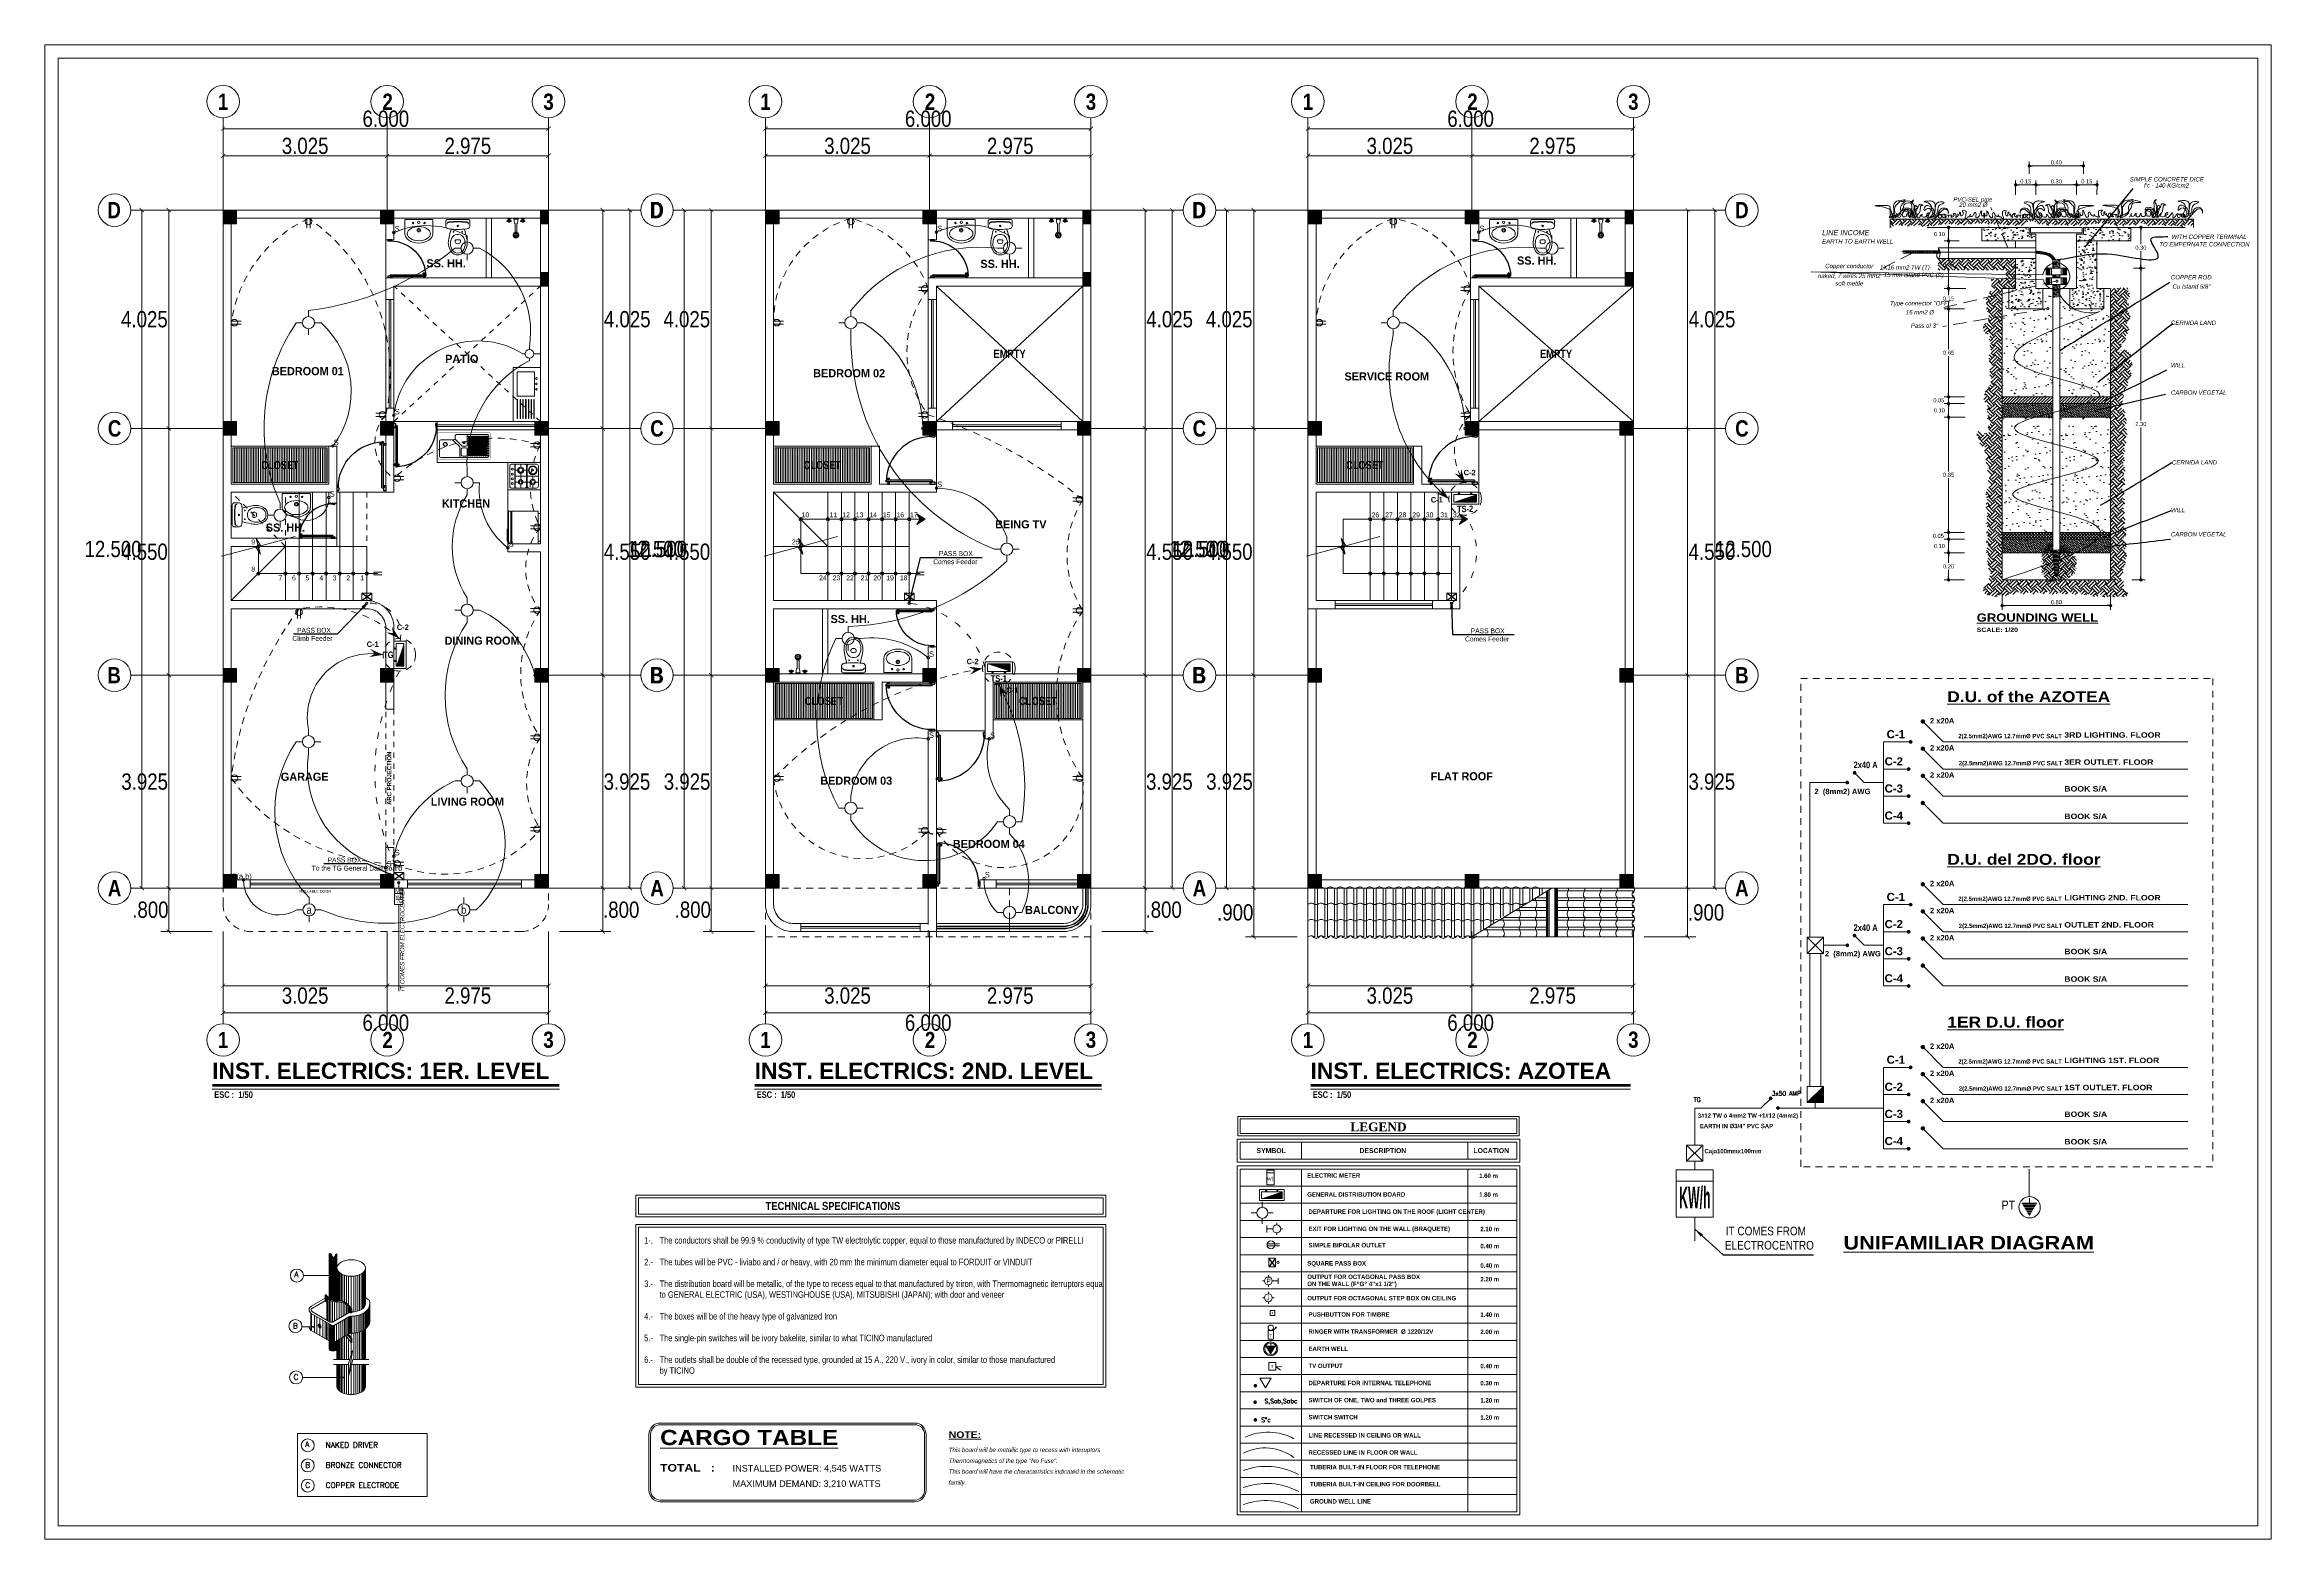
# Model space of a CAD drawing. Header units: millimetres. Extents: x 68 to 194, y 47 to 103.
# Drawn here: x 152.7 to 193.9, y 46.55 to 74.1 of the extents above; entities that cross this region are included whole.
import ezdxf
from ezdxf.enums import TextEntityAlignment as Align

# ---------------------------------------------------------------- set-up
doc = ezdxf.new("R2010")
doc.units = ezdxf.units.MM
for name, pattern in [('ACAD_ISO02W100', [15, 12, -3]), ('ACAD_ISO03W100', [30, 12, -18]), ('ACAD_ISO04W100', [30.5, 24, -3, 0.5, -3]), ('ACAD_ISO06W100', [36, 24, -3, 0, -3, 0, -3, 0, -3]), ('ACAD_ISO07W100', [3, 0, -3]), ('CONTINUA', [0]), ('DASHED', [19.05, 12.7, -6.35]), ('DASHED2', [0.375, 0.25, -0.125])]:
    doc.linetypes.add(name, pattern=pattern)
for name, color, linetype, lineweight in [('A_Bloques', 56, 'Continuous', 15), ('A_Muro sin Techo', 134, 'Continuous', 20), ('A_Texto', 43, 'Continuous', 9), ('A_Ventana', 140, 'Continuous', 9), ('Complemento', 151, 'Continuous', 9), ('E_Columna', 3, 'Continuous', 25), ('G_Achurados', 54, 'Continuous', 5), ('G_Complemento', 30, 'Continuous', 20), ('G_Ejes', 253, 'Continuous', 20), ('G_Escalera', 40, 'Continuous', 18), ('G_Proyección', 8, 'DASHED2', 15), ('G_Sombreados', 8, 'Continuous', 9), ('G_Texto', 122, 'Continuous', 20), ('IE_Accesorios', 71, 'Continuous', 20), ('IE_Alimentador', 1, 'DASHED', 80), ('IE_Alumbrado', 31, 'Continuous', 60), ('IE_Interruptor', 230, 'Continuous', 40), ('IE_Teléfono', 220, 'ACAD_ISO06W100', 35), ('IE_Timbre', 30, 'ACAD_ISO04W100', 30), ('IE_Tomacorriente', 104, 'DASHED2', 40), ('Teja', 14, 'Continuous', 20)]:
    doc.layers.add(name, color=color, linetype=linetype, lineweight=lineweight)
for name, color, linetype in [('A_Puerta', 32, 'Continuous'), ('G_Acotación', 171, 'Continuous'), ('IS_Muro', 232, 'Continuous')]:
    doc.layers.add(name, color=color, linetype=linetype)
doc.styles.add('AB', font='')
doc.styles.add('ACOT', font='simplex.shx', dxfattribs={"height": 0.08})
doc.styles.add('Acotacion', font='ARIALN.TTF')
doc.styles.add('AMBIENTES', font='ARIALNB.TTF', dxfattribs={"height": 0.15})
doc.styles.add('ARIAL', font='ariali.ttf', dxfattribs={"height": 0.12})
doc.styles.add('arial black', font='')
doc.styles.add('Arial Marron', font='ARIALN.TTF')
doc.styles.add('arial1', font='arial.ttf')
doc.styles.add('ARIAL1.2', font='arial.ttf', dxfattribs={"width": 1.2})
doc.styles.add('Cotas', font='ARIALNB.TTF', dxfattribs={"height": 0.1})
doc.styles.add('Eje', font='ARIALNB.TTF', dxfattribs={"height": 0.3})
doc.styles.add('Notas', font='ARIALNB.TTF', dxfattribs={"height": 0.15})
doc.styles.add('Rotulo', font='ARIALN.TTF', dxfattribs={"height": 0.1})
doc.styles.add('SIMPLE', font='romans.shx', dxfattribs={"height": 0.1})
doc.styles.add('STYLE1', font='cityb___.ttf', dxfattribs={"width": 1.05})
doc.styles.add('TEXT1', font='arial.ttf', dxfattribs={"width": 1.5, "height": 0.15})
doc.styles.add('Times', font='times.ttf')
doc.styles.add('Titulo', font='arialbd.ttf', dxfattribs={"height": 0.2})
doc.styles.add('TITULOS', font='ARIALNB.TTF', dxfattribs={"height": 0.3})
doc.styles.add('Titulos(Planos)', font='')
doc.styles.get('AB').set_extended_font_data('Arial Black')
doc.styles.get('arial black').set_extended_font_data('Arial Black')
doc.styles.get('Titulos(Planos)').set_extended_font_data('Arial Black')
doc.linetypes.add('TRACKS', pattern='A,3.81,[130,ltypeshp.shx,S=6.35,R=0,X=0,Y=0],3.81', length=7.62)
doc.dimstyles.new('125', dxfattribs={"dimtxt": 1, "dimasz": 0.06, "dimexe": 0.06, "dimexo": 0.1, "dimgap": 0.08, "dimtad": 3, "dimtih": 1, "dimtoh": 1, "dimlfac": 0.5, "dimzin": 1, "dimdsep": 46, "dimtxsty": 'Cotas', "dimblk": 'ARCHTICK', "dimcen": 2.5, "dimdle": 0.06, "dimclrt": 4, "dimazin": 0, "dimtp": 0.2, "dimtm": 0.2, "dimtfac": 1, "dimtix": 1, "dimtmove": 1, "dimatfit": 3, "dimfxl": 0, "dimtolj": 1, "dimtzin": 1, "dimarcsym": 0})
doc.dimstyles.new('Lenin_50', dxfattribs={"dimtxt": 0.3, "dimasz": 0.08, "dimexe": 0.15, "dimexo": 0.2, "dimgap": 0.03, "dimtad": 2, "dimtih": 1, "dimtoh": 1, "dimlfac": -1, "dimzin": 4, "dimdsep": 46, "dimtxsty": 'Acotacion', "dimblk": 'ARCHTICK', "dimcen": 0.08, "dimclrd": 256, "dimclre": 256, "dimclrt": 4, "dimazin": 1, "dimtm": 1e-09, "dimtfac": 1, "dimtmove": 2, "dimatfit": 2, "dimfxl": 0, "dimtolj": 1, "dimlwd": 13, "dimlwe": 18, "dimarcsym": 0})
doc.dimstyles.get("Standard").update_dxf_attribs({"dimtxt": 0.18, "dimasz": 0.18, "dimexe": 0.18, "dimexo": 0.0625, "dimgap": 0.09, "dimtad": 0, "dimtih": 1, "dimtoh": 1, "dimdec": 4, "dimzin": 0, "dimdsep": 46, "dimtxsty": 'Standard', "dimcen": 0.09, "dimadec": 0, "dimazin": 0, "dimtfac": 1, "dimtdec": 4, "dimtofl": 0, "dimtmove": 0, "dimatfit": 3, "dimfxl": 0, "dimtolj": 1, "dimtzin": 0, "dimarcsym": 0})
doc.dimstyles.new('VARIABLE', dxfattribs={"dimscale": 0.5, "dimtxt": 0.18, "dimasz": 0.12, "dimexe": 0.16, "dimexo": 0.1, "dimgap": 0.05, "dimtad": 1, "dimtih": 1, "dimtoh": 1, "dimlfac": -1, "dimzin": 1, "dimdsep": 46, "dimtxsty": 'ARIAL', "dimblk": 'DOT', "dimcen": 0.12, "dimclrd": 256, "dimclre": 256, "dimclrt": 7, "dimazin": 1, "dimtm": 1e-09, "dimtfac": 1, "dimtmove": 2, "dimatfit": 2, "dimfxl": 0, "dimtolj": 1, "dimlwd": 13, "dimlwe": 18, "dimarcsym": 0})
pattern_1 = [(135, (271.136787, -21.310414), (0.0112253202, 0.0112253202), [])]
pattern_2 = [(135, (271.136787, -21.160414), (0.0112253202, 0.0112253202), [])]
pattern_3 = [(135, (281.136787, -21.310414), (0.0112253202, 0.0112253202), [])]
pattern_4 = [(135, (281.136787, -21.160414), (0.0112253202, 0.0112253202), [])]
pattern_5 = [(90, (292.136787, -21.310414), (0.03175, 2e-18), [])]
pattern_6 = [(135, (291.136787, -21.310414), (0.0112253202, 0.0112253202), [])]
pattern_7 = [(135, (291.136787, -21.160414), (0.0112253202, 0.0112253202), [])]
pattern_8 = [(45, (114.45643, 77.911), (1e-17, 0.17960512), [0.127, -0.127]), (45, (114.42276, 77.94468), (1e-17, 0.17960512), [0.127, -0.127]), (45, (114.38908, 77.97835), (1e-17, 0.17960512), [0.127, -0.127]), (135, (114.38908, 78.0008), (-0.17960512, 1e-17), [0.127, -0.127]), (135, (114.42276, 78.03448), (-0.17960512, 1e-17), [0.127, -0.127]), (135, (114.45643, 78.06815), (-0.17960512, 1e-17), [0.127, -0.127])]
pattern_9 = [(45, (114.456435, 77.911), (-0.0280633, 0.0280633), []), (135, (114.456435, 77.911), (-0.0280633, -0.0280633), [])]
pattern_10 = [(37.5, (12.50046, -381.3281), (-0.0100002, 0.30588327), [0, -0.2413, 0, -0.269875, 0, -0.25796875]), (7.5, (12.50046, -381.3281), (0.28095205, 0.4480157), [0, -0.130175, 0, -0.2174875, 0, -0.08334375]), (327.5, (12.3052, -381.3281), (0.49437023, 0.00089824), [0, -0.079375, 0, -0.28575, 0, -0.3730625]), (317.5, (12.3052, -381.3281), (0.4772228, 0.13933083), [0, -0.0396875, 0, -0.187325, 0, -0.2143125])]
pattern_11 = [(135, (114.456435, 77.911), (-0.055565335, 0.015154182), [0.0714375, -0.0142875, 0, -0.0142875])]
pattern_12 = [(50, (12.50046, -381.3281), (0.227730836, -0.01992386), [0.0238125, -0.2619375]), (355, (12.50046, -381.3281), (-0.04405353, 0.2388208), [0.01905, -0.20955]), (100.451, (12.51943, -381.32975), (0.18367813, 0.21889586), [0.0202375, -0.2226125]), (46.1842, (12.50046, -381.2646), (0.3388488, -0.05255291), [0.03571875, -0.39290625]), (96.6356, (12.5287, -381.26897), (0.2967553, 0.30928194), [0.03035625, -0.33391875]), (351.184, (12.50046, -381.2646), (0.29675576, 0.3092814), [0.028575, -0.314325]), (21, (12.5322, -381.28047), (0.1895186, -0.1278319), [0.0238125, -0.2619375]), (326, (12.5322, -381.28047), (0.07725254, 0.23023496), [0.01905, -0.20955]), (71.4514, (12.548, -381.29112), (0.26677061, 0.10240357), [0.0202375, -0.2226125]), (37.5, (12.500456, -381.32809), (0.003860754, 0.105693799), [0, -0.20701, 0, -0.212725, 0, -0.21034375]), (7.5, (12.50046, -381.32809), (0.083524578, 0.125225719), [0, -0.121285, 0, -0.2022475, 0, -0.08016875]), (327.5, (12.42965, -381.32809), (0.169488244, -0.00716093), [0, -0.079375, 0, -0.24765, 0, -0.3286125]), (317.5, (12.3979, -381.3281), (0.185161477, 0.031783114), [0, -0.1031875, 0, -0.164465, 0, -0.2333625])]
pattern_13 = [(135, (281.136787, -21.310414), (0.0112253202, 0.0112253202), [])]
pattern_14 = [(135, (291.136787, -21.310414), (0.0112253202, 0.0112253202), [])]
pattern_15 = [(135, (291.136787, -21.310414), (0.0112253202, 0.0112253202), [])]

# ---------------------------------------------------------------- blocks, each defined once
blk = doc.blocks.new('Cocina 4H')
at = {"ltscale": 0.5}
for p, q in [((-0.255, 0.585), (-0.255, 0.015)), ((-0.24, 0.6), (0.24, 0.6)), ((-0.153, 0.46), (-0.228, 0.46)), ((-0.219, 0.529), (-0.219, 0.064)), ((-0.184, 0.564), (0.184, 0.564)), ((-0.109, 0.564), (-0.109, 0.503)), ((-0.109, 0.417), (-0.109, 0.356)), ((0, 0.46), (-0.066, 0.46)), ((0, 0.356), (0, 0.564)), ((0.219, 0.529), (0.219, 0.064)), ((0.255, 0.585), (0.255, 0.015)), ((-0.24, 0), (0.24, 0)), ((-0.147, 0.237), (-0.228, 0.237)), ((-0.219, 0.126), (0.219, 0.126)), ((0.2, 0.356), (-0.2, 0.356)), ((0.2, 0.341), (-0.2, 0.341)), ((-0.191, 0.036), (0.191, 0.036)), ((-0.184, 0.134), (0.184, 0.134)), ((-0.109, 0.275), (-0.109, 0.341)), ((-0.109, 0.134), (-0.109, 0.2)), ((0, 0.237), (-0.072, 0.237)), ((0, 0.134), (0, 0.341)), ((0, 0.237), (0.06, 0.237)), ((0.109, 0.287), (0.109, 0.341)), ((0.109, 0.134), (0.109, 0.188)), ((0.159, 0.237), (0.228, 0.237))]:
    blk.add_line(p, q, dxfattribs=at)
for centre, radius in [((-0.109, 0.46), 0.0492), ((-0.109, 0.46), 0.0289), ((0.109, 0.46), 0.0821), ((0.109, 0.46), 0.0686), ((0.109, 0.46), 0.0135), ((-0.109, 0.237), 0.0424), ((-0.134, 0.083), 0.018), ((-0.109, 0.237), 0.0244), ((-0.047, 0.083), 0.018), ((0.039, 0.083), 0.018), ((0.109, 0.237), 0.0558), ((0.109, 0.237), 0.0364), ((0.13, 0.083), 0.018)]:
    blk.add_circle(centre, radius, dxfattribs=at)
for centre, radius, start, end in [((-0.24, 0.585), 0.015, 90.0002, 180.0002), ((-0.184, 0.529), 0.035, 90.0002, 180.0002), ((0.184, 0.529), 0.035, 0.0002, 90.0002), ((0.24, 0.585), 0.015, 0.0002, 90.0002), ((-0.24, 0.015), 0.015, 180.0002, 270.0002), ((-0.184, 0.391), 0.035, 180.0002, 270.0002), ((-0.184, 0.306), 0.035, 90.0002, 180.0002), ((-0.184, 0.169), 0.035, 180.0002, 270.0002), ((-0.191, 0.064), 0.028, 180.0002, 270.0002), ((-0.199, 0.349), 0.00753, 91.7504, 262.1214), ((0.184, 0.391), 0.035, 270.0002, 0.0002), ((0.184, 0.306), 0.035, 0.0002, 90.0002), ((0.184, 0.169), 0.035, 270.0002, 0.0002), ((0.191, 0.064), 0.028, 270.0002, 0.0002), ((0.199, 0.349), 0.00753, 277.8789, 88.2499), ((0.24, 0.015), 0.015, 270.0002, 0.0002)]:
    blk.add_arc(centre, radius, start, end, dxfattribs=at)
blk = doc.blocks.new('Lavatorio Cocina')
at = {"lineweight": 13}
for p, q in [((-0.454, 0.065), (-0.454, 0.439)), ((-0.437, 0.425), (-0.424, 0.438)), ((-0.434, 0.3), (-0.314, 0.428)), ((-0.434, 0.343), (-0.354, 0.428)), ((-0.434, 0.385), (-0.394, 0.428)), ((-0.433, 0.087), (-0.114, 0.428)), ((-0.433, 0.129), (-0.154, 0.428)), ((-0.433, 0.172), (-0.194, 0.428)), ((-0.433, 0.215), (-0.234, 0.428)), ((-0.433, 0.257), (-0.274, 0.428)), ((-0.431, 0.067), (-0.089, 0.433)), ((-0.429, 0.464), (-0.079, 0.464)), ((-0.428, 0.242), (-0.249, 0.433)), ((-0.428, 0.285), (-0.289, 0.433)), ((-0.428, 0.328), (-0.329, 0.433)), ((-0.428, 0.37), (-0.369, 0.433)), ((-0.428, 0.413), (-0.409, 0.433)), ((-0.427, 0.114), (-0.129, 0.433)), ((-0.427, 0.157), (-0.169, 0.433)), ((-0.427, 0.2), (-0.209, 0.433)), ((-0.403, 0.076), (-0.074, 0.428)), ((-0.402, 0.437), (-0.398, 0.437)), ((-0.362, 0.437), (-0.358, 0.437)), ((-0.322, 0.437), (-0.318, 0.437)), ((-0.282, 0.437), (-0.278, 0.437)), ((-0.242, 0.437), (-0.238, 0.437)), ((-0.202, 0.437), (-0.198, 0.437)), ((-0.162, 0.437), (-0.158, 0.437)), ((-0.122, 0.437), (-0.118, 0.437)), ((-0.082, 0.437), (-0.078, 0.437)), ((-0.079, 0.464), (0.138, 0.464)), ((-0.054, 0.439), (-0.054, 0.272)), ((0.163, 0.439), (0.163, 0.391)), ((-0.437, 0.374), (-0.437, 0.379)), ((-0.436, 0.331), (-0.436, 0.336)), ((-0.436, 0.288), (-0.436, 0.293)), ((-0.436, 0.246), (-0.436, 0.25)), ((-0.436, 0.203), (-0.436, 0.208)), ((-0.436, 0.16), (-0.436, 0.165)), ((-0.436, 0.118), (-0.436, 0.122)), ((-0.436, 0.073), (-0.436, 0.08)), ((-0.43, 0.068), (-0.431, 0.068)), ((0.055, 0.04), (-0.429, 0.04)), ((-0.395, 0.068), (-0.399, 0.068)), ((-0.388, 0.071), (-0.084, 0.395)), ((-0.363, 0.076), (-0.079, 0.38)), ((-0.355, 0.068), (-0.359, 0.068)), ((-0.348, 0.071), (-0.084, 0.353)), ((-0.323, 0.076), (-0.079, 0.338)), ((-0.315, 0.068), (-0.319, 0.068)), ((-0.308, 0.071), (-0.084, 0.31)), ((-0.283, 0.076), (-0.079, 0.295)), ((-0.275, 0.068), (-0.279, 0.068)), ((-0.268, 0.071), (-0.084, 0.267)), ((-0.243, 0.076), (-0.079, 0.252)), ((-0.235, 0.068), (-0.239, 0.068)), ((-0.228, 0.071), (-0.084, 0.224)), ((-0.203, 0.076), (-0.079, 0.209)), ((-0.195, 0.068), (-0.199, 0.068)), ((-0.188, 0.071), (-0.084, 0.181)), ((-0.163, 0.076), (-0.079, 0.166)), ((-0.155, 0.068), (-0.159, 0.068)), ((-0.148, 0.071), (-0.084, 0.138)), ((-0.123, 0.076), (-0.079, 0.123)), ((-0.115, 0.068), (-0.119, 0.068)), ((-0.108, 0.071), (-0.084, 0.096)), ((-0.091, 0.067), (-0.076, 0.084)), ((-0.076, 0.392), (-0.076, 0.387)), ((-0.076, 0.349), (-0.076, 0.344)), ((-0.076, 0.306), (-0.076, 0.302)), ((-0.076, 0.264), (-0.076, 0.259)), ((-0.076, 0.221), (-0.076, 0.216)), ((-0.076, 0.178), (-0.076, 0.173)), ((-0.076, 0.135), (-0.076, 0.13)), ((-0.055, 0.194), (-0.055, 0.088)), ((-0.03, 0.219), (0.027, 0.219)), ((-0.03, 0.063), (0.027, 0.063)), ((-0.029, 0.247), (0.025, 0.247)), ((0.008, 0.333), (-0.002, 0.332)), ((0.043, 0.255), (0.149, 0.358)), ((0.052, 0.194), (0.052, 0.088)), ((0.429, 0.04), (0.055, 0.04)), ((0.08, 0.225), (0.08, 0.065)), ((0.088, 0.243), (0.206, 0.358)), ((0.149, 0.358), (0.156, 0.366)), ((0.188, 0.366), (0.223, 0.366)), ((0.223, 0.366), (0.429, 0.366)), ((0.454, 0.341), (0.454, 0.065))]:
    blk.add_line(p, q, dxfattribs=at)
at = {"lineweight": 13, "const_width": 0.005}
blk.add_lwpolyline([(0.494, 0.454), (0.494, 0.05, -0.414214), (0.444, 0), (-0.444, 0, -0.414214), (-0.494, 0.05), (-0.494, 0.454, -0.414214), (-0.444, 0.504), (0.444, 0.504, -0.414214)], format="xyb", close=True, dxfattribs=at)
at = {"lineweight": 13}
for centre, radius in [((0.003, 0.314), 0.0189), ((0.003, 0.314), 0.0154), ((0.347, 0.283), 0.0378), ((0.347, 0.283), 0.0307)]:
    blk.add_circle(centre, radius, dxfattribs=at)
for centre, radius, start, end in [((-0.429, 0.439), 0.025, 90, 180), ((-0.432, 0.416), 0.005, 180.1608, 316.9465), ((-0.402, 0.427), 0.01, 90, 136.9465), ((-0.398, 0.432), 0.005, 316.9465, 90), ((-0.386, 0.436), 0.0001, 316.9465, 90), ((-0.362, 0.427), 0.01, 90, 136.9465), ((-0.358, 0.432), 0.005, 316.9465, 90), ((-0.322, 0.427), 0.01, 90, 136.9465), ((-0.318, 0.432), 0.005, 316.9465, 90), ((-0.282, 0.427), 0.01, 90, 136.9465), ((-0.278, 0.432), 0.005, 316.9465, 90), ((-0.242, 0.427), 0.01, 90, 136.9465), ((-0.238, 0.432), 0.005, 316.9465, 90), ((-0.202, 0.427), 0.01, 90, 136.9465), ((-0.198, 0.432), 0.005, 316.9465, 90), ((-0.162, 0.427), 0.01, 90, 136.9465), ((-0.158, 0.432), 0.005, 316.9465, 90), ((-0.122, 0.427), 0.01, 90, 136.9465), ((-0.118, 0.432), 0.005, 316.9465, 90), ((-0.082, 0.427), 0.01, 90, 136.9465), ((-0.079, 0.439), 0.025, 0, 90), ((-0.078, 0.432), 0.005, 316.9465, 90), ((0.138, 0.439), 0.025, 0, 90), ((-0.429, 0.065), 0.025, 180, 270), ((-0.427, 0.379), 0.01, 136.9465, 180.1608), ((-0.432, 0.374), 0.005, 180.1608, 316.9465), ((-0.426, 0.336), 0.01, 136.9465, 180.1608), ((-0.431, 0.331), 0.005, 180.1608, 316.9465), ((-0.426, 0.293), 0.01, 136.9465, 180.1608), ((-0.431, 0.288), 0.005, 180.1608, 316.9465), ((-0.426, 0.25), 0.01, 136.9465, 180.1608), ((-0.431, 0.246), 0.005, 180.1608, 316.9465), ((-0.426, 0.208), 0.01, 136.9465, 180.1608), ((-0.431, 0.203), 0.005, 180.1608, 316.9465), ((-0.426, 0.165), 0.01, 136.9465, 180.1608), ((-0.431, 0.16), 0.005, 180.1608, 316.9465), ((-0.426, 0.122), 0.01, 136.9465, 180.1608), ((-0.431, 0.118), 0.005, 180.1608, 316.9465), ((-0.426, 0.08), 0.01, 136.9465, 180.1608), ((-0.431, 0.073), 0.005, 180.1608, 270), ((-0.399, 0.073), 0.005, 136.9465, 270), ((-0.395, 0.078), 0.01, 270, 316.9465), ((-0.359, 0.073), 0.005, 136.9465, 270), ((-0.355, 0.078), 0.01, 270, 316.9465), ((-0.319, 0.073), 0.005, 136.9465, 270), ((-0.315, 0.078), 0.01, 270, 316.9465), ((-0.279, 0.073), 0.005, 136.9465, 270), ((-0.275, 0.078), 0.01, 270, 316.9465), ((-0.239, 0.073), 0.005, 136.9465, 270), ((-0.235, 0.078), 0.01, 270, 316.9465), ((-0.199, 0.073), 0.005, 136.9465, 270), ((-0.195, 0.078), 0.01, 270, 316.9465), ((-0.159, 0.073), 0.005, 136.9465, 270), ((-0.155, 0.078), 0.01, 270, 316.9465), ((-0.119, 0.073), 0.005, 136.9465, 270), ((-0.115, 0.078), 0.01, 270, 316.9465), ((-0.081, 0.392), 0.005, 0, 136.9465), ((-0.081, 0.349), 0.005, 0, 136.9465), ((-0.081, 0.306), 0.005, 0, 136.9465), ((-0.081, 0.264), 0.005, 0, 136.9465), ((-0.081, 0.221), 0.005, 0, 136.9465), ((-0.081, 0.178), 0.005, 0, 136.9465), ((-0.081, 0.135), 0.005, 0, 136.9465), ((-0.081, 0.092), 0.005, 0, 136.9465), ((-0.086, 0.387), 0.01, 316.9465, 0), ((-0.086, 0.344), 0.01, 316.9465, 0), ((-0.086, 0.302), 0.01, 316.9465, 0), ((-0.086, 0.259), 0.01, 316.9465, 0), ((-0.086, 0.216), 0.01, 316.9465, 0), ((-0.086, 0.173), 0.01, 316.9465, 0), ((-0.086, 0.13), 0.01, 316.9465, 0), ((-0.03, 0.194), 0.025, 90, 180), ((-0.03, 0.088), 0.025, 180, 270), ((-0.029, 0.272), 0.025, 180, 270), ((0.025, 0.272), 0.025, 270, 314.528), ((0.027, 0.194), 0.025, 0, 90), ((0.027, 0.088), 0.025, 270, 0), ((0.055, 0.065), 0.025, 270, 0), ((0.105, 0.225), 0.025, 134.528, 180), ((0.138, 0.383), 0.025, 314.528, 8.2908), ((0.188, 0.391), 0.025, 180, 188.2908), ((0.188, 0.391), 0.025, 180, 270), ((0.223, 0.341), 0.025, 90, 134.528), ((0.429, 0.341), 0.025, 0, 90), ((0.429, 0.065), 0.025, 270, 0)]:
    blk.add_arc(centre, radius, start, end, dxfattribs=at)
blk = doc.blocks.new('Refrigerador 01')
at = {"ltscale": 0.25}
for p, q in [((0, 0.254), (0, -0.254)), ((0.04, 0.254), (0, 0.254)), ((0.04, 0.298), (0.04, -0.302)), ((0.525, 0.298), (0.04, 0.298)), ((0.525, -0.302), (0.525, 0.298)), ((0.547, 0.277), (0.525, 0.277)), ((0.547, -0.302), (0.547, 0.298)), ((0.585, 0.298), (0.547, 0.298)), ((0.585, 0.298), (0.585, -0.302)), ((0.585, -0.302), (0.585, 0.298)), ((0, -0.254), (0.04, -0.254)), ((0.04, -0.302), (0.525, -0.302)), ((0.547, -0.28), (0.525, -0.28)), ((0.547, -0.302), (0.585, -0.302)), ((0.611, -0.034), (0.585, -0.034)), ((0.611, -0.256), (0.585, -0.256)), ((0.611, -0.256), (0.611, -0.034))]:
    blk.add_line(p, q, dxfattribs=at)
blk = doc.blocks.new('INOD4')
at = {"linetype": 'ByBlock'}
for p, q in [((-0.222, -0.06), (-0.222, -0.132)), ((-0.183, -0.02), (0.183, -0.02)), ((0.222, -0.06), (0.222, -0.132)), ((-0.048, -0.433), (-0.048, -0.413)), ((0.048, -0.433), (0.048, -0.413))]:
    blk.add_line(p, q, dxfattribs=at)
for centre, radius in [((-0.08, -0.25), 0.0075), ((0, -0.142), 0.0135), ((0, -0.142), 0.0135), ((0.08, -0.25), 0.0075)]:
    blk.add_circle(centre, radius, dxfattribs=at)
for centre, radius, start, end in [((-0.183, -0.06), 0.04, 90, 180), ((-0.159, -0.132), 0.064, 180, 263.2069), ((-0.16, -0.109), 0.04, 96.2719, 180), ((-0.16, -0.116), 0.04, 96.2141, 169.7572), ((0.423, -0.496), 0.6, 167.7093, 175.6206), ((0, 1.199), 1.404, 263.2069, 276.7931), ((0, -1.56), 1.493, 83.6755, 96.3306), ((0, -1.56), 1.5, 83.7281, 96.2719), ((2.286, -0.87), 2.5, 164.456, 168.4256), ((0.112, -0.478), 0.25, 152.5973, 168.3805), ((-0.007, -0.416), 0.116, 96.2419, 152.5973), ((-0.033, -0.413), 0.015, 96.6492, 180), ((0, -0.696), 0.3, 83.3508, 96.6492), ((0, -0.48), 0.18, 83.7581, 96.2419), ((0.007, -0.416), 0.116, 27.4027, 83.7581), ((0.033, -0.413), 0.015, 0, 83.3508), ((-0.112, -0.478), 0.25, 11.6195, 27.4027), ((-2.286, -0.87), 2.5, 11.5744, 15.544), ((-0.423, -0.496), 0.6, 4.3794, 12.2907), ((0.16, -0.109), 0.04, 0, 83.7281), ((0.16, -0.116), 0.04, 10.2428, 83.7859), ((0.159, -0.132), 0.064, 276.7931, 0), ((0.183, -0.06), 0.04, 0, 90), ((0.085, -0.46), 0.26, 177.6972, 218.7131), ((0.079, -0.471), 0.216, 168.3805, 209.1161), ((0, -0.515), 0.16, 222.4362, 317.5638), ((0, -0.515), 0.126, 209.1161, 330.8839), ((-0.018, -0.433), 0.03, 180, 233.1301), ((0, -0.409), 0.06, 233.1301, 306.8699), ((0.018, -0.433), 0.03, 306.8699, 0), ((-0.079, -0.471), 0.216, 330.8839, 11.6195), ((-0.085, -0.46), 0.26, 321.2869, 2.3028)]:
    blk.add_arc(centre, radius, start, end, dxfattribs=at)
blk = doc.blocks.new('L01601A', base_point=(1717.2, 970.2))
blk.add_circle((1717.2, 970.2), 25)
blk = doc.blocks.new('L01601B', base_point=(1777.3, 924.9))
blk.add_arc((1777.3, 924.9), 30, 180, 0)
blk = doc.blocks.new('Lavatorio 01')
blk.add_lwpolyline([(-0.284, 0.259), (-0.034, 0.259, -0.414214), (-0.025, 0.25), (-0.025, -0.25, -0.414214), (-0.034, -0.259), (-0.284, -0.259)], format="xyb")
for centre, radius in [((-0.22, 0), 0.0345), ((-0.22, 0), 0.0198), ((-0.088, 0.106), 0.0129), ((-0.074, 0), 0.0216), ((-0.088, -0.106), 0.0129)]:
    blk.add_circle(centre, radius)
at = {"extrusion": (0, 0, -1), "xscale": 0.008620689655174374, "zscale": -0.008620689655172419, "rotation": 90}
for name, yscale in [('L01601B', 0.005747126436773442), ('L01601A', 0.005172413793104624)]:
    blk.add_blockref(name, (0.284, 0), dxfattribs=dict(at, yscale=yscale))
blk = doc.blocks.new('Puerta 02')
for p, q in [((0.024, 0.913), (0, 0.918)), ((0, 0.918), (0, 0.878)), ((0.042, 0.924), (0.036, 0.912)), ((0.042, 0.872), (0.042, 0.924)), ((0.044, 0.924), (0.042, 0.924)), ((0.044, 0.946), (0.078, 0.946)), ((0.044, 0.005), (0.044, 0.946)), ((0.078, 0.005), (0.078, 0.946)), ((0.078, 0.924), (0.08, 0.924)), ((0.08, 0.872), (0.08, 0.924)), ((0.08, 0.924), (0.086, 0.912)), ((0.098, 0.913), (0.122, 0.918)), ((0.122, 0.918), (0.122, 0.878)), ((0.024, 0.883), (0, 0.878)), ((0.024, 0.907), (0.024, 0.913)), ((0.028, 0.907), (0.024, 0.907)), ((0.024, 0.889), (0.024, 0.907)), ((0.028, 0.889), (0.024, 0.889)), ((0.024, 0.889), (0.024, 0.883)), ((0.032, 0.909), (0.028, 0.909)), ((0.028, 0.907), (0.028, 0.909)), ((0.028, 0.889), (0.028, 0.907)), ((0.028, 0.889), (0.028, 0.887)), ((0.032, 0.887), (0.028, 0.887)), ((0.032, 0.909), (0.032, 0.912)), ((0.036, 0.912), (0.032, 0.912)), ((0.032, 0.887), (0.032, 0.909)), ((0.032, 0.887), (0.032, 0.884)), ((0.036, 0.884), (0.032, 0.884)), ((0.036, 0.884), (0.036, 0.912)), ((0.042, 0.872), (0.036, 0.884)), ((0.044, 0.872), (0.042, 0.872)), ((0.078, 0.872), (0.08, 0.872)), ((0.079, 0.898), (0.079, 0.898)), ((0.079, 0.898), (0.079, 0.898)), ((0.08, 0.872), (0.086, 0.884)), ((0.086, 0.884), (0.086, 0.912)), ((0.086, 0.912), (0.09, 0.912)), ((0.086, 0.884), (0.09, 0.884)), ((0.09, 0.909), (0.09, 0.912)), ((0.09, 0.909), (0.094, 0.909)), ((0.09, 0.887), (0.09, 0.909)), ((0.09, 0.887), (0.094, 0.887)), ((0.09, 0.887), (0.09, 0.884)), ((0.094, 0.907), (0.094, 0.909)), ((0.094, 0.889), (0.094, 0.907)), ((0.094, 0.907), (0.098, 0.907)), ((0.094, 0.889), (0.094, 0.887)), ((0.094, 0.889), (0.098, 0.889)), ((0.098, 0.907), (0.098, 0.913)), ((0.098, 0.889), (0.098, 0.907)), ((0.098, 0.889), (0.098, 0.883)), ((0.098, 0.883), (0.122, 0.878)), ((0, 0.05), (0, -0.05)), ((0.034, 0.05), (0, 0.05)), ((0.034, 0.05), (0.034, 0.005)), ((0.044, 0.005), (0.034, 0.005)), ((0.078, 0.005), (0.043, 0.005)), ((0.044, 0.005), (0.044, -0.05)), ((0.965, 0.005), (0.975, 0.005)), ((0.965, 0.005), (0.965, -0.05)), ((0.975, 0.05), (0.975, 0.005)), ((0.975, 0.05), (1, 0.05)), ((1, 0.05), (1, -0.05)), ((0.044, -0.05), (0, -0.05)), ((1, -0.05), (0.965, -0.05))]:
    blk.add_line(p, q)
blk.add_arc((0.034, 0.005), 0.941, 0, 89.3913)
blk = doc.blocks.new('Llaves_ducha')
for p, q in [((0, 0.145), (0, 0.065)), ((0, 0.043), (0, -0.044)), ((0, 0.04), (0, -0.04)), ((0.007, 0.131), (0.007, 0.079)), ((0.014, 0.029), (0.014, -0.029)), ((0.022, 0.091), (0.022, 0.119)), ((0.04, 0.116), (0.04, 0.123)), ((0.04, 0.094), (0.04, 0.087)), ((0.047, 0.116), (0.047, 0.123)), ((0.047, 0.094), (0.047, 0.087)), ((0.087, 0.014), (0.259, 0.014)), ((0, -0.065), (0, -0.145)), ((0.007, -0.079), (0.007, -0.131)), ((0.022, -0.119), (0.022, -0.091)), ((0.04, -0.094), (0.04, -0.087)), ((0.04, -0.116), (0.04, -0.123)), ((0.047, -0.094), (0.047, -0.087)), ((0.047, -0.116), (0.047, -0.123)), ((0.259, -0.015), (0.087, -0.015))]:
    blk.add_line(p, q)
for points in [[(0.029, 0.116), (0.058, 0.116), (0.058, 0.094), (0.029, 0.094)], [(0.029, -0.094), (0.058, -0.094), (0.058, -0.116), (0.029, -0.116)]]:
    blk.add_lwpolyline(points, close=True)
for points in [[(0.213, 0.014), (0.213, -0.015)], [(0.222, 0.014), (0.222, -0.015)], [(0.231, 0.014), (0.231, -0.015)], [(0.238, 0.014), (0.238, -0.015)]]:
    blk.add_lwpolyline(points)
for centre in [(0.043, 0.13), (0.043, 0.105), (0.043, 0.08), (0.043, -0.08), (0.043, -0.105), (0.043, -0.13)]:
    blk.add_circle(centre, 0.00811)
for centre, radius, start, end in [((0.04, 0.156), 0.0413, 195.2551, 254.7449), ((0.04, 0.054), 0.0413, 105.2551, 164.7449), ((-0.006, 0.023), 0.0212, 16.1502, 73.8498), ((0.029, -0.087), 0.117, 60.2551, 97.125), ((0.259, 0), 0.0435, 199.4706, 160.5294), ((0.259, 0), 0.0324, 206.5644, 153.4356), ((0.259, 0), 0.0145, 270, 90), ((-0.006, -0.023), 0.0212, 286.1502, 343.8498), ((0.04, -0.054), 0.0413, 195.2551, 254.7449), ((0.04, -0.156), 0.0413, 105.2551, 164.7449), ((0.029, 0.087), 0.117, 262.875, 299.7449)]:
    blk.add_arc(centre, radius, start, end)
blk = doc.blocks.new('SGFDF')
at = {"lineweight": 20}
for p, q in [((0.061, -0.115), (0.061, -0.122)), ((0.411, -0.115), (0.061, -0.115)), ((0.411, -0.122), (0.061, -0.122)), ((0.061, -0.165), (0.061, -0.172)), ((0.411, -0.165), (0.061, -0.165)), ((0.411, -0.172), (0.061, -0.172)), ((0.061, -0.215), (0.061, -0.222)), ((0.411, -0.215), (0.061, -0.215)), ((0.411, -0.222), (0.061, -0.222)), ((0.411, -0.265), (0.061, -0.265)), ((0.061, -0.265), (0.061, -0.272)), ((0.411, -0.272), (0.061, -0.272)), ((0.411, -0.315), (0.061, -0.315)), ((0.061, -0.315), (0.061, -0.322)), ((0.411, -0.322), (0.061, -0.322)), ((0.061, -0.365), (0.061, -0.372)), ((0.411, -0.365), (0.061, -0.365)), ((0.411, -0.372), (0.061, -0.372)), ((0.411, -0.115), (0.411, -0.122)), ((0.411, -0.165), (0.411, -0.172)), ((0.411, -0.215), (0.411, -0.222)), ((0.411, -0.265), (0.411, -0.272)), ((0.411, -0.315), (0.411, -0.322)), ((0.411, -0.365), (0.411, -0.372)), ((0.921, -0.11), (0.471, -0.11)), ((0.471, -0.11), (0.471, -0.431)), ((0.921, -0.11), (0.921, -0.431)), ((0.411, -0.419), (0.061, -0.419)), ((0.061, -0.419), (0.061, -0.426)), ((0.411, -0.426), (0.061, -0.426)), ((0.411, -0.419), (0.411, -0.426)), ((0.921, -0.431), (0.471, -0.431))]:
    blk.add_line(p, q, dxfattribs=at)
blk.add_lwpolyline([(0, -0.5), (1, -0.5), (1, 0), (0, 0)], close=True)
for centre in [(0.596, -0.074), (0.696, -0.074), (0.796, -0.074)]:
    blk.add_circle(centre, 0.0163, dxfattribs=at)
blk = doc.blocks.new('Eri')
blk.add_line((-1.7, 0), (0, 0))
blk.add_circle((-2, 0), 0.3)
at = {"color": 1, "style": 'Eje', "flags": 4}
blk.add_attdef('H', text='', height=0.3, dxfattribs=at).set_placement((-2, 0), align=Align.MIDDLE_CENTER)
blk = doc.blocks.new('_ArchTick')
at = {"color": 0, "linetype": 'ByBlock', "const_width": 0.15}
blk.add_lwpolyline([(-0.5, -0.5), (0.5, 0.5)], dxfattribs=at)
blk = doc.blocks.new('*D752')
at = {"layer": 'Defpoints', "color": 0}
for p in [(171.991, 72.553), (165.991, 71.053), (171.991, 71.053)]:
    blk.add_point(p, dxfattribs=at)
at = {"layer": 'G_Acotación', "lineweight": 18}
for p, q in [((165.991, 71.253), (165.991, 72.703)), ((171.991, 71.253), (171.991, 72.703))]:
    blk.add_line(p, q, dxfattribs=at)
at = {"layer": 'G_Acotación', "lineweight": 13}
blk.add_line((165.991, 72.553), (171.991, 72.553), dxfattribs=at)
at = {"layer": 'G_Acotación', "lineweight": 13, "xscale": 0.08, "yscale": 0.08, "zscale": 0.08, "rotation": 180}
blk.add_blockref('_ArchTick', (165.991, 72.553), dxfattribs=at)
at = {"layer": 'G_Acotación', "lineweight": 13, "xscale": 0.08, "yscale": 0.08, "zscale": 0.08}
blk.add_blockref('_ArchTick', (171.991, 72.553), dxfattribs=at)
at = {"layer": 'G_Acotación', "color": 4, "lineweight": 5, "insert": (168.991, 72.736), "char_height": 0.3, "attachment_point": 5, "style": 'Acotacion'}
blk.add_mtext('\\A1;6.000', dxfattribs=at)
blk = doc.blocks.new('*D753')
at = {"layer": 'Defpoints', "color": 0}
for p in [(171.991, 72.053), (169.016, 71.053), (171.991, 71.053)]:
    blk.add_point(p, dxfattribs=at)
at = {"layer": 'G_Acotación', "lineweight": 18}
for p, q in [((169.016, 71.253), (169.016, 72.203)), ((171.991, 71.253), (171.991, 72.203))]:
    blk.add_line(p, q, dxfattribs=at)
at = {"layer": 'G_Acotación', "lineweight": 13}
blk.add_line((169.016, 72.053), (171.991, 72.053), dxfattribs=at)
at = {"layer": 'G_Acotación', "lineweight": 13, "xscale": 0.08, "yscale": 0.08, "zscale": 0.08, "rotation": 180}
blk.add_blockref('_ArchTick', (169.016, 72.053), dxfattribs=at)
at = {"layer": 'G_Acotación', "lineweight": 13, "xscale": 0.08, "yscale": 0.08, "zscale": 0.08}
blk.add_blockref('_ArchTick', (171.991, 72.053), dxfattribs=at)
at = {"layer": 'G_Acotación', "color": 4, "lineweight": 5, "insert": (170.503, 72.236), "char_height": 0.3, "attachment_point": 5, "style": 'Acotacion'}
blk.add_mtext('\\A1;2.975', dxfattribs=at)
blk = doc.blocks.new('*D754')
at = {"layer": 'Defpoints', "color": 0}
for p in [(169.016, 72.053), (165.991, 71.053), (169.016, 71.053)]:
    blk.add_point(p, dxfattribs=at)
at = {"layer": 'G_Acotación', "lineweight": 18}
for p, q in [((165.991, 71.253), (165.991, 72.203)), ((169.016, 71.253), (169.016, 72.203))]:
    blk.add_line(p, q, dxfattribs=at)
at = {"layer": 'G_Acotación', "lineweight": 13}
blk.add_line((165.991, 72.053), (169.016, 72.053), dxfattribs=at)
at = {"layer": 'G_Acotación', "lineweight": 13, "xscale": 0.08, "yscale": 0.08, "zscale": 0.08, "rotation": 180}
blk.add_blockref('_ArchTick', (165.991, 72.053), dxfattribs=at)
at = {"layer": 'G_Acotación', "lineweight": 13, "xscale": 0.08, "yscale": 0.08, "zscale": 0.08}
blk.add_blockref('_ArchTick', (169.016, 72.053), dxfattribs=at)
at = {"layer": 'G_Acotación', "color": 4, "lineweight": 5, "insert": (167.503, 72.236), "char_height": 0.3, "attachment_point": 5, "style": 'Acotacion'}
blk.add_mtext('\\A1;3.025', dxfattribs=at)
blk = doc.blocks.new('*D755')
at = {"layer": 'Defpoints', "color": 0}
for p in [(165.991, 57.753), (171.991, 57.753), (171.991, 56.253)]:
    blk.add_point(p, dxfattribs=at)
at = {"layer": 'G_Acotación', "lineweight": 18}
for p, q in [((165.991, 57.553), (165.991, 56.103)), ((171.991, 57.553), (171.991, 56.103))]:
    blk.add_line(p, q, dxfattribs=at)
at = {"layer": 'G_Acotación', "lineweight": 13}
blk.add_line((165.991, 56.253), (171.991, 56.253), dxfattribs=at)
at = {"layer": 'G_Acotación', "lineweight": 13, "xscale": 0.08, "yscale": 0.08, "zscale": 0.08, "rotation": 180}
blk.add_blockref('_ArchTick', (165.991, 56.253), dxfattribs=at)
at = {"layer": 'G_Acotación', "lineweight": 13, "xscale": 0.08, "yscale": 0.08, "zscale": 0.08}
blk.add_blockref('_ArchTick', (171.991, 56.253), dxfattribs=at)
at = {"layer": 'G_Acotación', "color": 4, "lineweight": 5, "insert": (168.991, 56.07), "char_height": 0.3, "attachment_point": 5, "style": 'Acotacion'}
blk.add_mtext('\\A1;6.000', dxfattribs=at)
blk = doc.blocks.new('*D756')
at = {"layer": 'Defpoints', "color": 0}
for p in [(169.016, 57.753), (171.991, 57.753), (171.991, 56.753)]:
    blk.add_point(p, dxfattribs=at)
at = {"layer": 'G_Acotación', "lineweight": 18}
for p, q in [((169.016, 57.553), (169.016, 56.603)), ((171.991, 57.553), (171.991, 56.603))]:
    blk.add_line(p, q, dxfattribs=at)
at = {"layer": 'G_Acotación', "lineweight": 13}
blk.add_line((169.016, 56.753), (171.991, 56.753), dxfattribs=at)
at = {"layer": 'G_Acotación', "lineweight": 13, "xscale": 0.08, "yscale": 0.08, "zscale": 0.08, "rotation": 180}
blk.add_blockref('_ArchTick', (169.016, 56.753), dxfattribs=at)
at = {"layer": 'G_Acotación', "lineweight": 13, "xscale": 0.08, "yscale": 0.08, "zscale": 0.08}
blk.add_blockref('_ArchTick', (171.991, 56.753), dxfattribs=at)
at = {"layer": 'G_Acotación', "color": 4, "lineweight": 5, "insert": (170.503, 56.57), "char_height": 0.3, "attachment_point": 5, "style": 'Acotacion'}
blk.add_mtext('\\A1;2.975', dxfattribs=at)
blk = doc.blocks.new('*D757')
at = {"layer": 'Defpoints', "color": 0}
for p in [(165.991, 57.753), (169.016, 57.753), (169.016, 56.753)]:
    blk.add_point(p, dxfattribs=at)
at = {"layer": 'G_Acotación', "lineweight": 18}
for p, q in [((165.991, 57.553), (165.991, 56.603)), ((169.016, 57.553), (169.016, 56.603))]:
    blk.add_line(p, q, dxfattribs=at)
at = {"layer": 'G_Acotación', "lineweight": 13}
blk.add_line((165.991, 56.753), (169.016, 56.753), dxfattribs=at)
at = {"layer": 'G_Acotación', "lineweight": 13, "xscale": 0.08, "yscale": 0.08, "zscale": 0.08, "rotation": 180}
blk.add_blockref('_ArchTick', (165.991, 56.753), dxfattribs=at)
at = {"layer": 'G_Acotación', "lineweight": 13, "xscale": 0.08, "yscale": 0.08, "zscale": 0.08}
blk.add_blockref('_ArchTick', (169.016, 56.753), dxfattribs=at)
at = {"layer": 'G_Acotación', "color": 4, "lineweight": 5, "insert": (167.503, 56.57), "char_height": 0.3, "attachment_point": 5, "style": 'Acotacion'}
blk.add_mtext('\\A1;3.025', dxfattribs=at)
blk = doc.blocks.new('*D758')
at = {"layer": 'Defpoints', "color": 0}
for p in [(164.491, 71.053), (165.991, 71.053), (165.991, 58.553)]:
    blk.add_point(p, dxfattribs=at)
at = {"layer": 'G_Acotación', "lineweight": 18}
for p, q in [((165.791, 71.053), (164.341, 71.053)), ((165.791, 58.553), (164.341, 58.553))]:
    blk.add_line(p, q, dxfattribs=at)
at = {"layer": 'G_Acotación', "lineweight": 13}
blk.add_line((164.491, 58.553), (164.491, 71.053), dxfattribs=at)
at = {"layer": 'G_Acotación', "lineweight": 13, "xscale": 0.08, "yscale": 0.08, "zscale": 0.08}
for p, rotation in [((164.491, 71.053), 90), ((164.491, 58.553), 270)]:
    blk.add_blockref('_ArchTick', p, dxfattribs=dict(at, rotation=rotation))
at = {"layer": 'G_Acotación', "color": 4, "lineweight": 5, "insert": (163.962, 64.803), "char_height": 0.3, "attachment_point": 5, "style": 'Acotacion'}
blk.add_mtext('\\A1;12.500', dxfattribs=at)
blk = doc.blocks.new('*D759')
at = {"layer": 'Defpoints', "color": 0}
for p in [(164.991, 62.478), (165.991, 62.478), (165.991, 58.553)]:
    blk.add_point(p, dxfattribs=at)
at = {"layer": 'G_Acotación', "lineweight": 18}
for p, q in [((165.791, 62.478), (164.841, 62.478)), ((165.791, 58.553), (164.841, 58.553))]:
    blk.add_line(p, q, dxfattribs=at)
at = {"layer": 'G_Acotación', "lineweight": 13}
blk.add_line((164.991, 58.553), (164.991, 62.478), dxfattribs=at)
at = {"layer": 'G_Acotación', "lineweight": 13, "xscale": 0.08, "yscale": 0.08, "zscale": 0.08}
for p, rotation in [((164.991, 62.478), 90), ((164.991, 58.553), 270)]:
    blk.add_blockref('_ArchTick', p, dxfattribs=dict(at, rotation=rotation))
at = {"layer": 'G_Acotación', "color": 4, "lineweight": 5, "insert": (164.545, 60.515), "char_height": 0.3, "attachment_point": 5, "style": 'Acotacion'}
blk.add_mtext('\\A1;3.925', dxfattribs=at)
blk = doc.blocks.new('*D813')
at = {"layer": 'Defpoints', "color": 0}
for p in [(164.991, 67.028), (165.991, 67.028), (165.991, 62.478)]:
    blk.add_point(p, dxfattribs=at)
at = {"layer": 'G_Acotación', "lineweight": 18}
for p, q in [((165.791, 67.028), (164.841, 67.028)), ((165.791, 62.478), (164.841, 62.478))]:
    blk.add_line(p, q, dxfattribs=at)
at = {"layer": 'G_Acotación', "lineweight": 13}
blk.add_line((164.991, 62.478), (164.991, 67.028), dxfattribs=at)
at = {"layer": 'G_Acotación', "lineweight": 13, "xscale": 0.08, "yscale": 0.08, "zscale": 0.08}
for p, rotation in [((164.991, 67.028), 90), ((164.991, 62.478), 270)]:
    blk.add_blockref('_ArchTick', p, dxfattribs=dict(at, rotation=rotation))
at = {"layer": 'G_Acotación', "color": 4, "lineweight": 5, "insert": (164.541, 64.753), "char_height": 0.3, "attachment_point": 5, "style": 'Acotacion'}
blk.add_mtext('\\A1;4.550', dxfattribs=at)
blk = doc.blocks.new('*D814')
at = {"layer": 'Defpoints', "color": 0}
for p in [(164.991, 71.053), (165.991, 71.053), (165.991, 67.028)]:
    blk.add_point(p, dxfattribs=at)
at = {"layer": 'G_Acotación', "lineweight": 18}
for p, q in [((165.791, 71.053), (164.841, 71.053)), ((165.791, 67.028), (164.841, 67.028))]:
    blk.add_line(p, q, dxfattribs=at)
at = {"layer": 'G_Acotación', "lineweight": 13}
blk.add_line((164.991, 67.028), (164.991, 71.053), dxfattribs=at)
at = {"layer": 'G_Acotación', "lineweight": 13, "xscale": 0.08, "yscale": 0.08, "zscale": 0.08}
for p, rotation in [((164.991, 71.053), 90), ((164.991, 67.028), 270)]:
    blk.add_blockref('_ArchTick', p, dxfattribs=dict(at, rotation=rotation))
at = {"layer": 'G_Acotación', "color": 4, "lineweight": 5, "insert": (164.54, 69.04), "char_height": 0.3, "attachment_point": 5, "style": 'Acotacion'}
blk.add_mtext('\\A1;4.025', dxfattribs=at)
blk = doc.blocks.new('*D760')
at = {"layer": 'Defpoints', "color": 0}
for p in [(164.991, 58.553), (165.991, 58.553), (165.991, 57.753)]:
    blk.add_point(p, dxfattribs=at)
at = {"layer": 'G_Acotación', "lineweight": 18}
for p, q in [((165.791, 58.553), (164.841, 58.553)), ((165.791, 57.753), (164.841, 57.753))]:
    blk.add_line(p, q, dxfattribs=at)
at = {"layer": 'G_Acotación', "lineweight": 13}
blk.add_line((164.991, 57.753), (164.991, 58.553), dxfattribs=at)
at = {"layer": 'G_Acotación', "lineweight": 13, "xscale": 0.08, "yscale": 0.08, "zscale": 0.08}
for p, rotation in [((164.991, 58.553), 90), ((164.991, 57.753), 270)]:
    blk.add_blockref('_ArchTick', p, dxfattribs=dict(at, rotation=rotation))
at = {"layer": 'G_Acotación', "color": 4, "lineweight": 5, "insert": (164.651, 58.153), "char_height": 0.3, "attachment_point": 5, "style": 'Acotacion'}
blk.add_mtext('\\A1;.800', dxfattribs=at)
blk = doc.blocks.new('*D761')
at = {"layer": 'Defpoints', "color": 0}
for p in [(171.991, 71.053), (173.491, 71.053), (171.991, 58.553)]:
    blk.add_point(p, dxfattribs=at)
at = {"layer": 'G_Acotación', "lineweight": 18}
for p, q in [((172.191, 71.053), (173.641, 71.053)), ((172.191, 58.553), (173.641, 58.553))]:
    blk.add_line(p, q, dxfattribs=at)
at = {"layer": 'G_Acotación', "lineweight": 13}
blk.add_line((173.491, 58.553), (173.491, 71.053), dxfattribs=at)
at = {"layer": 'G_Acotación', "lineweight": 13, "xscale": 0.08, "yscale": 0.08, "zscale": 0.08}
for p, rotation in [((173.491, 71.053), 90), ((173.491, 58.553), 270)]:
    blk.add_blockref('_ArchTick', p, dxfattribs=dict(at, rotation=rotation))
at = {"layer": 'G_Acotación', "color": 4, "lineweight": 5, "insert": (174.019, 64.803), "char_height": 0.3, "attachment_point": 5, "style": 'Acotacion'}
blk.add_mtext('\\A1;12.500', dxfattribs=at)
blk = doc.blocks.new('*D762')
at = {"layer": 'Defpoints', "color": 0}
for p in [(171.991, 62.478), (172.991, 62.478), (171.991, 58.553)]:
    blk.add_point(p, dxfattribs=at)
at = {"layer": 'G_Acotación', "lineweight": 18}
for p, q in [((172.191, 62.478), (173.141, 62.478)), ((172.191, 58.553), (173.141, 58.553))]:
    blk.add_line(p, q, dxfattribs=at)
at = {"layer": 'G_Acotación', "lineweight": 13}
blk.add_line((172.991, 58.553), (172.991, 62.478), dxfattribs=at)
at = {"layer": 'G_Acotación', "lineweight": 13, "xscale": 0.08, "yscale": 0.08, "zscale": 0.08}
for p, rotation in [((172.991, 62.478), 90), ((172.991, 58.553), 270)]:
    blk.add_blockref('_ArchTick', p, dxfattribs=dict(at, rotation=rotation))
at = {"layer": 'G_Acotación', "color": 4, "lineweight": 5, "insert": (173.437, 60.515), "char_height": 0.3, "attachment_point": 5, "style": 'Acotacion'}
blk.add_mtext('\\A1;3.925', dxfattribs=at)
blk = doc.blocks.new('*D763')
at = {"layer": 'Defpoints', "color": 0}
for p in [(171.991, 67.028), (172.991, 67.028), (171.991, 62.478)]:
    blk.add_point(p, dxfattribs=at)
at = {"layer": 'G_Acotación', "lineweight": 18}
for p, q in [((172.191, 67.028), (173.141, 67.028)), ((172.191, 62.478), (173.141, 62.478))]:
    blk.add_line(p, q, dxfattribs=at)
at = {"layer": 'G_Acotación', "lineweight": 13}
blk.add_line((172.991, 62.478), (172.991, 67.028), dxfattribs=at)
at = {"layer": 'G_Acotación', "lineweight": 13, "xscale": 0.08, "yscale": 0.08, "zscale": 0.08}
for p, rotation in [((172.991, 67.028), 90), ((172.991, 62.478), 270)]:
    blk.add_blockref('_ArchTick', p, dxfattribs=dict(at, rotation=rotation))
at = {"layer": 'G_Acotación', "color": 4, "lineweight": 5, "insert": (173.44, 64.753), "char_height": 0.3, "attachment_point": 5, "style": 'Acotacion'}
blk.add_mtext('\\A1;4.550', dxfattribs=at)
blk = doc.blocks.new('*D764')
at = {"layer": 'Defpoints', "color": 0}
for p in [(171.991, 71.053), (172.991, 71.053), (171.991, 67.028)]:
    blk.add_point(p, dxfattribs=at)
at = {"layer": 'G_Acotación', "lineweight": 18}
for p, q in [((172.191, 71.053), (173.141, 71.053)), ((172.191, 67.028), (173.141, 67.028))]:
    blk.add_line(p, q, dxfattribs=at)
at = {"layer": 'G_Acotación', "lineweight": 13}
blk.add_line((172.991, 67.028), (172.991, 71.053), dxfattribs=at)
at = {"layer": 'G_Acotación', "lineweight": 13, "xscale": 0.08, "yscale": 0.08, "zscale": 0.08}
for p, rotation in [((172.991, 71.053), 90), ((172.991, 67.028), 270)]:
    blk.add_blockref('_ArchTick', p, dxfattribs=dict(at, rotation=rotation))
at = {"layer": 'G_Acotación', "color": 4, "lineweight": 5, "insert": (173.442, 69.04), "char_height": 0.3, "attachment_point": 5, "style": 'Acotacion'}
blk.add_mtext('\\A1;4.025', dxfattribs=at)
blk = doc.blocks.new('*D765')
at = {"layer": 'Defpoints', "color": 0}
for p in [(171.991, 58.553), (172.991, 58.553), (171.991, 57.753)]:
    blk.add_point(p, dxfattribs=at)
at = {"layer": 'G_Acotación', "lineweight": 18}
for p, q in [((172.191, 58.553), (173.141, 58.553)), ((172.191, 57.753), (173.141, 57.753))]:
    blk.add_line(p, q, dxfattribs=at)
at = {"layer": 'G_Acotación', "lineweight": 13}
blk.add_line((172.991, 57.753), (172.991, 58.553), dxfattribs=at)
at = {"layer": 'G_Acotación', "lineweight": 13, "xscale": 0.08, "yscale": 0.08, "zscale": 0.08}
for p, rotation in [((172.991, 58.553), 90), ((172.991, 57.753), 270)]:
    blk.add_blockref('_ArchTick', p, dxfattribs=dict(at, rotation=rotation))
at = {"layer": 'G_Acotación', "color": 4, "lineweight": 5, "insert": (173.331, 58.153), "char_height": 0.3, "attachment_point": 5, "style": 'Acotacion'}
blk.add_mtext('\\A1;.800', dxfattribs=at)
blk = doc.blocks.new('*D766')
at = {"layer": 'Defpoints', "color": 0}
for p in [(161.991, 72.553), (155.991, 71.053), (161.991, 71.053)]:
    blk.add_point(p, dxfattribs=at)
at = {"layer": 'G_Acotación', "lineweight": 18}
for p, q in [((155.991, 71.253), (155.991, 72.703)), ((161.991, 71.253), (161.991, 72.703))]:
    blk.add_line(p, q, dxfattribs=at)
at = {"layer": 'G_Acotación', "lineweight": 13}
blk.add_line((155.991, 72.553), (161.991, 72.553), dxfattribs=at)
at = {"layer": 'G_Acotación', "lineweight": 13, "xscale": 0.08, "yscale": 0.08, "zscale": 0.08, "rotation": 180}
blk.add_blockref('_ArchTick', (155.991, 72.553), dxfattribs=at)
at = {"layer": 'G_Acotación', "lineweight": 13, "xscale": 0.08, "yscale": 0.08, "zscale": 0.08}
blk.add_blockref('_ArchTick', (161.991, 72.553), dxfattribs=at)
at = {"layer": 'G_Acotación', "color": 4, "lineweight": 5, "insert": (158.991, 72.736), "char_height": 0.3, "attachment_point": 5, "style": 'Acotacion'}
blk.add_mtext('\\A1;6.000', dxfattribs=at)
blk = doc.blocks.new('*D767')
at = {"layer": 'Defpoints', "color": 0}
for p in [(161.991, 72.053), (159.016, 71.053), (161.991, 71.053)]:
    blk.add_point(p, dxfattribs=at)
at = {"layer": 'G_Acotación', "lineweight": 18}
for p, q in [((159.016, 71.253), (159.016, 72.203)), ((161.991, 71.253), (161.991, 72.203))]:
    blk.add_line(p, q, dxfattribs=at)
at = {"layer": 'G_Acotación', "lineweight": 13}
blk.add_line((159.016, 72.053), (161.991, 72.053), dxfattribs=at)
at = {"layer": 'G_Acotación', "lineweight": 13, "xscale": 0.08, "yscale": 0.08, "zscale": 0.08, "rotation": 180}
blk.add_blockref('_ArchTick', (159.016, 72.053), dxfattribs=at)
at = {"layer": 'G_Acotación', "lineweight": 13, "xscale": 0.08, "yscale": 0.08, "zscale": 0.08}
blk.add_blockref('_ArchTick', (161.991, 72.053), dxfattribs=at)
at = {"layer": 'G_Acotación', "color": 4, "lineweight": 5, "insert": (160.503, 72.236), "char_height": 0.3, "attachment_point": 5, "style": 'Acotacion'}
blk.add_mtext('\\A1;2.975', dxfattribs=at)
blk = doc.blocks.new('*D768')
at = {"layer": 'Defpoints', "color": 0}
for p in [(159.016, 72.053), (155.991, 71.053), (159.016, 71.053)]:
    blk.add_point(p, dxfattribs=at)
at = {"layer": 'G_Acotación', "lineweight": 18}
for p, q in [((155.991, 71.253), (155.991, 72.203)), ((159.016, 71.253), (159.016, 72.203))]:
    blk.add_line(p, q, dxfattribs=at)
at = {"layer": 'G_Acotación', "lineweight": 13}
blk.add_line((155.991, 72.053), (159.016, 72.053), dxfattribs=at)
at = {"layer": 'G_Acotación', "lineweight": 13, "xscale": 0.08, "yscale": 0.08, "zscale": 0.08, "rotation": 180}
blk.add_blockref('_ArchTick', (155.991, 72.053), dxfattribs=at)
at = {"layer": 'G_Acotación', "lineweight": 13, "xscale": 0.08, "yscale": 0.08, "zscale": 0.08}
blk.add_blockref('_ArchTick', (159.016, 72.053), dxfattribs=at)
at = {"layer": 'G_Acotación', "color": 4, "lineweight": 5, "insert": (157.503, 72.236), "char_height": 0.3, "attachment_point": 5, "style": 'Acotacion'}
blk.add_mtext('\\A1;3.025', dxfattribs=at)
blk = doc.blocks.new('*D769')
at = {"layer": 'Defpoints', "color": 0}
for p in [(155.991, 57.753), (161.991, 57.753), (161.991, 56.253)]:
    blk.add_point(p, dxfattribs=at)
at = {"layer": 'G_Acotación', "lineweight": 18}
for p, q in [((155.991, 57.553), (155.991, 56.103)), ((161.991, 57.553), (161.991, 56.103))]:
    blk.add_line(p, q, dxfattribs=at)
at = {"layer": 'G_Acotación', "lineweight": 13}
blk.add_line((155.991, 56.253), (161.991, 56.253), dxfattribs=at)
at = {"layer": 'G_Acotación', "lineweight": 13, "xscale": 0.08, "yscale": 0.08, "zscale": 0.08, "rotation": 180}
blk.add_blockref('_ArchTick', (155.991, 56.253), dxfattribs=at)
at = {"layer": 'G_Acotación', "lineweight": 13, "xscale": 0.08, "yscale": 0.08, "zscale": 0.08}
blk.add_blockref('_ArchTick', (161.991, 56.253), dxfattribs=at)
at = {"layer": 'G_Acotación', "color": 4, "lineweight": 5, "insert": (158.991, 56.07), "char_height": 0.3, "attachment_point": 5, "style": 'Acotacion'}
blk.add_mtext('\\A1;6.000', dxfattribs=at)
blk = doc.blocks.new('*D770')
at = {"layer": 'Defpoints', "color": 0}
for p in [(159.016, 57.753), (161.991, 57.753), (161.991, 56.753)]:
    blk.add_point(p, dxfattribs=at)
at = {"layer": 'G_Acotación', "lineweight": 18}
for p, q in [((159.016, 57.553), (159.016, 56.603)), ((161.991, 57.553), (161.991, 56.603))]:
    blk.add_line(p, q, dxfattribs=at)
at = {"layer": 'G_Acotación', "lineweight": 13}
blk.add_line((159.016, 56.753), (161.991, 56.753), dxfattribs=at)
at = {"layer": 'G_Acotación', "lineweight": 13, "xscale": 0.08, "yscale": 0.08, "zscale": 0.08, "rotation": 180}
blk.add_blockref('_ArchTick', (159.016, 56.753), dxfattribs=at)
at = {"layer": 'G_Acotación', "lineweight": 13, "xscale": 0.08, "yscale": 0.08, "zscale": 0.08}
blk.add_blockref('_ArchTick', (161.991, 56.753), dxfattribs=at)
at = {"layer": 'G_Acotación', "color": 4, "lineweight": 5, "insert": (160.503, 56.57), "char_height": 0.3, "attachment_point": 5, "style": 'Acotacion'}
blk.add_mtext('\\A1;2.975', dxfattribs=at)
blk = doc.blocks.new('*D771')
at = {"layer": 'Defpoints', "color": 0}
for p in [(155.991, 57.753), (159.016, 57.753), (159.016, 56.753)]:
    blk.add_point(p, dxfattribs=at)
at = {"layer": 'G_Acotación', "lineweight": 18}
for p, q in [((155.991, 57.553), (155.991, 56.603)), ((159.016, 57.553), (159.016, 56.603))]:
    blk.add_line(p, q, dxfattribs=at)
at = {"layer": 'G_Acotación', "lineweight": 13}
blk.add_line((155.991, 56.753), (159.016, 56.753), dxfattribs=at)
at = {"layer": 'G_Acotación', "lineweight": 13, "xscale": 0.08, "yscale": 0.08, "zscale": 0.08, "rotation": 180}
blk.add_blockref('_ArchTick', (155.991, 56.753), dxfattribs=at)
at = {"layer": 'G_Acotación', "lineweight": 13, "xscale": 0.08, "yscale": 0.08, "zscale": 0.08}
blk.add_blockref('_ArchTick', (159.016, 56.753), dxfattribs=at)
at = {"layer": 'G_Acotación', "color": 4, "lineweight": 5, "insert": (157.503, 56.57), "char_height": 0.3, "attachment_point": 5, "style": 'Acotacion'}
blk.add_mtext('\\A1;3.025', dxfattribs=at)
blk = doc.blocks.new('*D772')
at = {"layer": 'Defpoints', "color": 0}
for p in [(154.491, 71.053), (155.991, 71.053), (155.991, 58.553)]:
    blk.add_point(p, dxfattribs=at)
at = {"layer": 'G_Acotación', "lineweight": 18}
for p, q in [((155.791, 71.053), (154.341, 71.053)), ((155.791, 58.553), (154.341, 58.553))]:
    blk.add_line(p, q, dxfattribs=at)
at = {"layer": 'G_Acotación', "lineweight": 13}
blk.add_line((154.491, 58.553), (154.491, 71.053), dxfattribs=at)
at = {"layer": 'G_Acotación', "lineweight": 13, "xscale": 0.08, "yscale": 0.08, "zscale": 0.08}
for p, rotation in [((154.491, 71.053), 90), ((154.491, 58.553), 270)]:
    blk.add_blockref('_ArchTick', p, dxfattribs=dict(at, rotation=rotation))
at = {"layer": 'G_Acotación', "color": 4, "lineweight": 5, "insert": (153.962, 64.803), "char_height": 0.3, "attachment_point": 5, "style": 'Acotacion'}
blk.add_mtext('\\A1;12.500', dxfattribs=at)
blk = doc.blocks.new('*D773')
at = {"layer": 'Defpoints', "color": 0}
for p in [(154.991, 62.478), (155.991, 62.478), (155.991, 58.553)]:
    blk.add_point(p, dxfattribs=at)
at = {"layer": 'G_Acotación', "lineweight": 18}
for p, q in [((155.791, 62.478), (154.841, 62.478)), ((155.791, 58.553), (154.841, 58.553))]:
    blk.add_line(p, q, dxfattribs=at)
at = {"layer": 'G_Acotación', "lineweight": 13}
blk.add_line((154.991, 58.553), (154.991, 62.478), dxfattribs=at)
at = {"layer": 'G_Acotación', "lineweight": 13, "xscale": 0.08, "yscale": 0.08, "zscale": 0.08}
for p, rotation in [((154.991, 62.478), 90), ((154.991, 58.553), 270)]:
    blk.add_blockref('_ArchTick', p, dxfattribs=dict(at, rotation=rotation))
at = {"layer": 'G_Acotación', "color": 4, "lineweight": 5, "insert": (154.545, 60.515), "char_height": 0.3, "attachment_point": 5, "style": 'Acotacion'}
blk.add_mtext('\\A1;3.925', dxfattribs=at)
blk = doc.blocks.new('*D774')
at = {"layer": 'Defpoints', "color": 0}
for p in [(154.991, 67.028), (155.991, 67.028), (155.991, 62.478)]:
    blk.add_point(p, dxfattribs=at)
at = {"layer": 'G_Acotación', "lineweight": 18}
for p, q in [((155.791, 67.028), (154.841, 67.028)), ((155.791, 62.478), (154.841, 62.478))]:
    blk.add_line(p, q, dxfattribs=at)
at = {"layer": 'G_Acotación', "lineweight": 13}
blk.add_line((154.991, 62.478), (154.991, 67.028), dxfattribs=at)
at = {"layer": 'G_Acotación', "lineweight": 13, "xscale": 0.08, "yscale": 0.08, "zscale": 0.08}
for p, rotation in [((154.991, 67.028), 90), ((154.991, 62.478), 270)]:
    blk.add_blockref('_ArchTick', p, dxfattribs=dict(at, rotation=rotation))
at = {"layer": 'G_Acotación', "color": 4, "lineweight": 5, "insert": (154.541, 64.753), "char_height": 0.3, "attachment_point": 5, "style": 'Acotacion'}
blk.add_mtext('\\A1;4.550', dxfattribs=at)
blk = doc.blocks.new('*D775')
at = {"layer": 'Defpoints', "color": 0}
for p in [(154.991, 71.053), (155.991, 71.053), (155.991, 67.028)]:
    blk.add_point(p, dxfattribs=at)
at = {"layer": 'G_Acotación', "lineweight": 18}
for p, q in [((155.791, 71.053), (154.841, 71.053)), ((155.791, 67.028), (154.841, 67.028))]:
    blk.add_line(p, q, dxfattribs=at)
at = {"layer": 'G_Acotación', "lineweight": 13}
blk.add_line((154.991, 67.028), (154.991, 71.053), dxfattribs=at)
at = {"layer": 'G_Acotación', "lineweight": 13, "xscale": 0.08, "yscale": 0.08, "zscale": 0.08}
for p, rotation in [((154.991, 71.053), 90), ((154.991, 67.028), 270)]:
    blk.add_blockref('_ArchTick', p, dxfattribs=dict(at, rotation=rotation))
at = {"layer": 'G_Acotación', "color": 4, "lineweight": 5, "insert": (154.54, 69.04), "char_height": 0.3, "attachment_point": 5, "style": 'Acotacion'}
blk.add_mtext('\\A1;4.025', dxfattribs=at)
blk = doc.blocks.new('*D776')
at = {"layer": 'Defpoints', "color": 0}
for p in [(154.991, 58.553), (155.991, 58.553), (155.991, 57.753)]:
    blk.add_point(p, dxfattribs=at)
at = {"layer": 'G_Acotación', "lineweight": 18}
for p, q in [((155.791, 58.553), (154.841, 58.553)), ((155.791, 57.753), (154.841, 57.753))]:
    blk.add_line(p, q, dxfattribs=at)
at = {"layer": 'G_Acotación', "lineweight": 13}
blk.add_line((154.991, 57.753), (154.991, 58.553), dxfattribs=at)
at = {"layer": 'G_Acotación', "lineweight": 13, "xscale": 0.08, "yscale": 0.08, "zscale": 0.08}
for p, rotation in [((154.991, 58.553), 90), ((154.991, 57.753), 270)]:
    blk.add_blockref('_ArchTick', p, dxfattribs=dict(at, rotation=rotation))
at = {"layer": 'G_Acotación', "color": 4, "lineweight": 5, "insert": (154.651, 58.153), "char_height": 0.3, "attachment_point": 5, "style": 'Acotacion'}
blk.add_mtext('\\A1;.800', dxfattribs=at)
blk = doc.blocks.new('*D777')
at = {"layer": 'Defpoints', "color": 0}
for p in [(161.991, 71.053), (163.491, 71.053), (161.991, 58.553)]:
    blk.add_point(p, dxfattribs=at)
at = {"layer": 'G_Acotación', "lineweight": 18}
for p, q in [((162.191, 71.053), (163.641, 71.053)), ((162.191, 58.553), (163.641, 58.553))]:
    blk.add_line(p, q, dxfattribs=at)
at = {"layer": 'G_Acotación', "lineweight": 13}
blk.add_line((163.491, 58.553), (163.491, 71.053), dxfattribs=at)
at = {"layer": 'G_Acotación', "lineweight": 13, "xscale": 0.08, "yscale": 0.08, "zscale": 0.08}
for p, rotation in [((163.491, 71.053), 90), ((163.491, 58.553), 270)]:
    blk.add_blockref('_ArchTick', p, dxfattribs=dict(at, rotation=rotation))
at = {"layer": 'G_Acotación', "color": 4, "lineweight": 5, "insert": (164.019, 64.803), "char_height": 0.3, "attachment_point": 5, "style": 'Acotacion'}
blk.add_mtext('\\A1;12.500', dxfattribs=at)
blk = doc.blocks.new('*D778')
at = {"layer": 'Defpoints', "color": 0}
for p in [(161.991, 62.478), (162.991, 62.478), (161.991, 58.553)]:
    blk.add_point(p, dxfattribs=at)
at = {"layer": 'G_Acotación', "lineweight": 18}
for p, q in [((162.191, 62.478), (163.141, 62.478)), ((162.191, 58.553), (163.141, 58.553))]:
    blk.add_line(p, q, dxfattribs=at)
at = {"layer": 'G_Acotación', "lineweight": 13}
blk.add_line((162.991, 58.553), (162.991, 62.478), dxfattribs=at)
at = {"layer": 'G_Acotación', "lineweight": 13, "xscale": 0.08, "yscale": 0.08, "zscale": 0.08}
for p, rotation in [((162.991, 62.478), 90), ((162.991, 58.553), 270)]:
    blk.add_blockref('_ArchTick', p, dxfattribs=dict(at, rotation=rotation))
at = {"layer": 'G_Acotación', "color": 4, "lineweight": 5, "insert": (163.437, 60.515), "char_height": 0.3, "attachment_point": 5, "style": 'Acotacion'}
blk.add_mtext('\\A1;3.925', dxfattribs=at)
blk = doc.blocks.new('*D779')
at = {"layer": 'Defpoints', "color": 0}
for p in [(161.991, 67.028), (162.991, 67.028), (161.991, 62.478)]:
    blk.add_point(p, dxfattribs=at)
at = {"layer": 'G_Acotación', "lineweight": 18}
for p, q in [((162.191, 67.028), (163.141, 67.028)), ((162.191, 62.478), (163.141, 62.478))]:
    blk.add_line(p, q, dxfattribs=at)
at = {"layer": 'G_Acotación', "lineweight": 13}
blk.add_line((162.991, 62.478), (162.991, 67.028), dxfattribs=at)
at = {"layer": 'G_Acotación', "lineweight": 13, "xscale": 0.08, "yscale": 0.08, "zscale": 0.08}
for p, rotation in [((162.991, 67.028), 90), ((162.991, 62.478), 270)]:
    blk.add_blockref('_ArchTick', p, dxfattribs=dict(at, rotation=rotation))
at = {"layer": 'G_Acotación', "color": 4, "lineweight": 5, "insert": (163.44, 64.753), "char_height": 0.3, "attachment_point": 5, "style": 'Acotacion'}
blk.add_mtext('\\A1;4.550', dxfattribs=at)
blk = doc.blocks.new('*D780')
at = {"layer": 'Defpoints', "color": 0}
for p in [(161.991, 71.053), (162.991, 71.053), (161.991, 67.028)]:
    blk.add_point(p, dxfattribs=at)
at = {"layer": 'G_Acotación', "lineweight": 18}
for p, q in [((162.191, 71.053), (163.141, 71.053)), ((162.191, 67.028), (163.141, 67.028))]:
    blk.add_line(p, q, dxfattribs=at)
at = {"layer": 'G_Acotación', "lineweight": 13}
blk.add_line((162.991, 67.028), (162.991, 71.053), dxfattribs=at)
at = {"layer": 'G_Acotación', "lineweight": 13, "xscale": 0.08, "yscale": 0.08, "zscale": 0.08}
for p, rotation in [((162.991, 71.053), 90), ((162.991, 67.028), 270)]:
    blk.add_blockref('_ArchTick', p, dxfattribs=dict(at, rotation=rotation))
at = {"layer": 'G_Acotación', "color": 4, "lineweight": 5, "insert": (163.442, 69.04), "char_height": 0.3, "attachment_point": 5, "style": 'Acotacion'}
blk.add_mtext('\\A1;4.025', dxfattribs=at)
blk = doc.blocks.new('*D781')
at = {"layer": 'Defpoints', "color": 0}
for p in [(161.991, 58.553), (162.991, 58.553), (161.991, 57.753)]:
    blk.add_point(p, dxfattribs=at)
at = {"layer": 'G_Acotación', "lineweight": 18}
for p, q in [((162.191, 58.553), (163.141, 58.553)), ((162.191, 57.753), (163.141, 57.753))]:
    blk.add_line(p, q, dxfattribs=at)
at = {"layer": 'G_Acotación', "lineweight": 13}
blk.add_line((162.991, 57.753), (162.991, 58.553), dxfattribs=at)
at = {"layer": 'G_Acotación', "lineweight": 13, "xscale": 0.08, "yscale": 0.08, "zscale": 0.08}
for p, rotation in [((162.991, 58.553), 90), ((162.991, 57.753), 270)]:
    blk.add_blockref('_ArchTick', p, dxfattribs=dict(at, rotation=rotation))
at = {"layer": 'G_Acotación', "color": 4, "lineweight": 5, "insert": (163.331, 58.153), "char_height": 0.3, "attachment_point": 5, "style": 'Acotacion'}
blk.add_mtext('\\A1;.800', dxfattribs=at)
blk = doc.blocks.new('*D782')
at = {"layer": 'Defpoints', "color": 0}
for p in [(181.991, 72.553), (175.991, 71.053), (181.991, 71.053)]:
    blk.add_point(p, dxfattribs=at)
at = {"layer": 'G_Acotación', "lineweight": 18}
for p, q in [((175.991, 71.253), (175.991, 72.703)), ((181.991, 71.253), (181.991, 72.703))]:
    blk.add_line(p, q, dxfattribs=at)
at = {"layer": 'G_Acotación', "lineweight": 13}
blk.add_line((175.991, 72.553), (181.991, 72.553), dxfattribs=at)
at = {"layer": 'G_Acotación', "lineweight": 13, "xscale": 0.08, "yscale": 0.08, "zscale": 0.08, "rotation": 180}
blk.add_blockref('_ArchTick', (175.991, 72.553), dxfattribs=at)
at = {"layer": 'G_Acotación', "lineweight": 13, "xscale": 0.08, "yscale": 0.08, "zscale": 0.08}
blk.add_blockref('_ArchTick', (181.991, 72.553), dxfattribs=at)
at = {"layer": 'G_Acotación', "color": 4, "lineweight": 5, "insert": (178.991, 72.736), "char_height": 0.3, "attachment_point": 5, "style": 'Acotacion'}
blk.add_mtext('\\A1;6.000', dxfattribs=at)
blk = doc.blocks.new('*D783')
at = {"layer": 'Defpoints', "color": 0}
for p in [(181.991, 72.053), (179.016, 71.053), (181.991, 71.053)]:
    blk.add_point(p, dxfattribs=at)
at = {"layer": 'G_Acotación', "lineweight": 18}
for p, q in [((179.016, 71.253), (179.016, 72.203)), ((181.991, 71.253), (181.991, 72.203))]:
    blk.add_line(p, q, dxfattribs=at)
at = {"layer": 'G_Acotación', "lineweight": 13}
blk.add_line((179.016, 72.053), (181.991, 72.053), dxfattribs=at)
at = {"layer": 'G_Acotación', "lineweight": 13, "xscale": 0.08, "yscale": 0.08, "zscale": 0.08, "rotation": 180}
blk.add_blockref('_ArchTick', (179.016, 72.053), dxfattribs=at)
at = {"layer": 'G_Acotación', "lineweight": 13, "xscale": 0.08, "yscale": 0.08, "zscale": 0.08}
blk.add_blockref('_ArchTick', (181.991, 72.053), dxfattribs=at)
at = {"layer": 'G_Acotación', "color": 4, "lineweight": 5, "insert": (180.503, 72.236), "char_height": 0.3, "attachment_point": 5, "style": 'Acotacion'}
blk.add_mtext('\\A1;2.975', dxfattribs=at)
blk = doc.blocks.new('*D784')
at = {"layer": 'Defpoints', "color": 0}
for p in [(179.016, 72.053), (175.991, 71.053), (179.016, 71.053)]:
    blk.add_point(p, dxfattribs=at)
at = {"layer": 'G_Acotación', "lineweight": 18}
for p, q in [((175.991, 71.253), (175.991, 72.203)), ((179.016, 71.253), (179.016, 72.203))]:
    blk.add_line(p, q, dxfattribs=at)
at = {"layer": 'G_Acotación', "lineweight": 13}
blk.add_line((175.991, 72.053), (179.016, 72.053), dxfattribs=at)
at = {"layer": 'G_Acotación', "lineweight": 13, "xscale": 0.08, "yscale": 0.08, "zscale": 0.08, "rotation": 180}
blk.add_blockref('_ArchTick', (175.991, 72.053), dxfattribs=at)
at = {"layer": 'G_Acotación', "lineweight": 13, "xscale": 0.08, "yscale": 0.08, "zscale": 0.08}
blk.add_blockref('_ArchTick', (179.016, 72.053), dxfattribs=at)
at = {"layer": 'G_Acotación', "color": 4, "lineweight": 5, "insert": (177.503, 72.236), "char_height": 0.3, "attachment_point": 5, "style": 'Acotacion'}
blk.add_mtext('\\A1;3.025', dxfattribs=at)
blk = doc.blocks.new('*D785')
at = {"layer": 'Defpoints', "color": 0}
for p in [(175.991, 57.753), (181.991, 57.753), (181.991, 56.253)]:
    blk.add_point(p, dxfattribs=at)
at = {"layer": 'G_Acotación', "lineweight": 18}
for p, q in [((175.991, 57.553), (175.991, 56.103)), ((181.991, 57.553), (181.991, 56.103))]:
    blk.add_line(p, q, dxfattribs=at)
at = {"layer": 'G_Acotación', "lineweight": 13}
blk.add_line((175.991, 56.253), (181.991, 56.253), dxfattribs=at)
at = {"layer": 'G_Acotación', "lineweight": 13, "xscale": 0.08, "yscale": 0.08, "zscale": 0.08, "rotation": 180}
blk.add_blockref('_ArchTick', (175.991, 56.253), dxfattribs=at)
at = {"layer": 'G_Acotación', "lineweight": 13, "xscale": 0.08, "yscale": 0.08, "zscale": 0.08}
blk.add_blockref('_ArchTick', (181.991, 56.253), dxfattribs=at)
at = {"layer": 'G_Acotación', "color": 4, "lineweight": 5, "insert": (178.991, 56.07), "char_height": 0.3, "attachment_point": 5, "style": 'Acotacion'}
blk.add_mtext('\\A1;6.000', dxfattribs=at)
blk = doc.blocks.new('*D786')
at = {"layer": 'Defpoints', "color": 0}
for p in [(179.016, 57.753), (181.991, 57.753), (181.991, 56.753)]:
    blk.add_point(p, dxfattribs=at)
at = {"layer": 'G_Acotación', "lineweight": 18}
for p, q in [((179.016, 57.553), (179.016, 56.603)), ((181.991, 57.553), (181.991, 56.603))]:
    blk.add_line(p, q, dxfattribs=at)
at = {"layer": 'G_Acotación', "lineweight": 13}
blk.add_line((179.016, 56.753), (181.991, 56.753), dxfattribs=at)
at = {"layer": 'G_Acotación', "lineweight": 13, "xscale": 0.08, "yscale": 0.08, "zscale": 0.08, "rotation": 180}
blk.add_blockref('_ArchTick', (179.016, 56.753), dxfattribs=at)
at = {"layer": 'G_Acotación', "lineweight": 13, "xscale": 0.08, "yscale": 0.08, "zscale": 0.08}
blk.add_blockref('_ArchTick', (181.991, 56.753), dxfattribs=at)
at = {"layer": 'G_Acotación', "color": 4, "lineweight": 5, "insert": (180.503, 56.57), "char_height": 0.3, "attachment_point": 5, "style": 'Acotacion'}
blk.add_mtext('\\A1;2.975', dxfattribs=at)
blk = doc.blocks.new('*D787')
at = {"layer": 'Defpoints', "color": 0}
for p in [(175.991, 57.753), (179.016, 57.753), (179.016, 56.753)]:
    blk.add_point(p, dxfattribs=at)
at = {"layer": 'G_Acotación', "lineweight": 18}
for p, q in [((175.991, 57.553), (175.991, 56.603)), ((179.016, 57.553), (179.016, 56.603))]:
    blk.add_line(p, q, dxfattribs=at)
at = {"layer": 'G_Acotación', "lineweight": 13}
blk.add_line((175.991, 56.753), (179.016, 56.753), dxfattribs=at)
at = {"layer": 'G_Acotación', "lineweight": 13, "xscale": 0.08, "yscale": 0.08, "zscale": 0.08, "rotation": 180}
blk.add_blockref('_ArchTick', (175.991, 56.753), dxfattribs=at)
at = {"layer": 'G_Acotación', "lineweight": 13, "xscale": 0.08, "yscale": 0.08, "zscale": 0.08}
blk.add_blockref('_ArchTick', (179.016, 56.753), dxfattribs=at)
at = {"layer": 'G_Acotación', "color": 4, "lineweight": 5, "insert": (177.503, 56.57), "char_height": 0.3, "attachment_point": 5, "style": 'Acotacion'}
blk.add_mtext('\\A1;3.025', dxfattribs=at)
blk = doc.blocks.new('*D788')
at = {"layer": 'Defpoints', "color": 0}
for p in [(174.491, 71.053), (175.991, 71.053), (175.991, 58.553)]:
    blk.add_point(p, dxfattribs=at)
at = {"layer": 'G_Acotación', "lineweight": 18}
for p, q in [((175.791, 71.053), (174.341, 71.053)), ((175.791, 58.553), (174.341, 58.553))]:
    blk.add_line(p, q, dxfattribs=at)
at = {"layer": 'G_Acotación', "lineweight": 13}
blk.add_line((174.491, 58.553), (174.491, 71.053), dxfattribs=at)
at = {"layer": 'G_Acotación', "lineweight": 13, "xscale": 0.08, "yscale": 0.08, "zscale": 0.08}
for p, rotation in [((174.491, 71.053), 90), ((174.491, 58.553), 270)]:
    blk.add_blockref('_ArchTick', p, dxfattribs=dict(at, rotation=rotation))
at = {"layer": 'G_Acotación', "color": 4, "lineweight": 5, "insert": (173.962, 64.803), "char_height": 0.3, "attachment_point": 5, "style": 'Acotacion'}
blk.add_mtext('\\A1;12.500', dxfattribs=at)
blk = doc.blocks.new('*D789')
at = {"layer": 'Defpoints', "color": 0}
for p in [(174.991, 62.478), (175.991, 62.478), (175.991, 58.553)]:
    blk.add_point(p, dxfattribs=at)
at = {"layer": 'G_Acotación', "lineweight": 18}
for p, q in [((175.791, 62.478), (174.841, 62.478)), ((175.791, 58.553), (174.841, 58.553))]:
    blk.add_line(p, q, dxfattribs=at)
at = {"layer": 'G_Acotación', "lineweight": 13}
blk.add_line((174.991, 58.553), (174.991, 62.478), dxfattribs=at)
at = {"layer": 'G_Acotación', "lineweight": 13, "xscale": 0.08, "yscale": 0.08, "zscale": 0.08}
for p, rotation in [((174.991, 62.478), 90), ((174.991, 58.553), 270)]:
    blk.add_blockref('_ArchTick', p, dxfattribs=dict(at, rotation=rotation))
at = {"layer": 'G_Acotación', "color": 4, "lineweight": 5, "insert": (174.545, 60.515), "char_height": 0.3, "attachment_point": 5, "style": 'Acotacion'}
blk.add_mtext('\\A1;3.925', dxfattribs=at)
blk = doc.blocks.new('*D815')
at = {"layer": 'Defpoints', "color": 0}
for p in [(174.991, 67.028), (175.991, 67.028), (175.991, 62.478)]:
    blk.add_point(p, dxfattribs=at)
at = {"layer": 'G_Acotación', "lineweight": 18}
for p, q in [((175.791, 67.028), (174.841, 67.028)), ((175.791, 62.478), (174.841, 62.478))]:
    blk.add_line(p, q, dxfattribs=at)
at = {"layer": 'G_Acotación', "lineweight": 13}
blk.add_line((174.991, 62.478), (174.991, 67.028), dxfattribs=at)
at = {"layer": 'G_Acotación', "lineweight": 13, "xscale": 0.08, "yscale": 0.08, "zscale": 0.08}
for p, rotation in [((174.991, 67.028), 90), ((174.991, 62.478), 270)]:
    blk.add_blockref('_ArchTick', p, dxfattribs=dict(at, rotation=rotation))
at = {"layer": 'G_Acotación', "color": 4, "lineweight": 5, "insert": (174.541, 64.753), "char_height": 0.3, "attachment_point": 5, "style": 'Acotacion'}
blk.add_mtext('\\A1;4.550', dxfattribs=at)
blk = doc.blocks.new('*D816')
at = {"layer": 'Defpoints', "color": 0}
for p in [(174.991, 71.053), (175.991, 71.053), (175.991, 67.028)]:
    blk.add_point(p, dxfattribs=at)
at = {"layer": 'G_Acotación', "lineweight": 18}
for p, q in [((175.791, 71.053), (174.841, 71.053)), ((175.791, 67.028), (174.841, 67.028))]:
    blk.add_line(p, q, dxfattribs=at)
at = {"layer": 'G_Acotación', "lineweight": 13}
blk.add_line((174.991, 67.028), (174.991, 71.053), dxfattribs=at)
at = {"layer": 'G_Acotación', "lineweight": 13, "xscale": 0.08, "yscale": 0.08, "zscale": 0.08}
for p, rotation in [((174.991, 71.053), 90), ((174.991, 67.028), 270)]:
    blk.add_blockref('_ArchTick', p, dxfattribs=dict(at, rotation=rotation))
at = {"layer": 'G_Acotación', "color": 4, "lineweight": 5, "insert": (174.54, 69.04), "char_height": 0.3, "attachment_point": 5, "style": 'Acotacion'}
blk.add_mtext('\\A1;4.025', dxfattribs=at)
blk = doc.blocks.new('*D790')
at = {"layer": 'Defpoints', "color": 0}
for p in [(174.991, 58.553), (175.991, 58.553), (175.991, 57.653)]:
    blk.add_point(p, dxfattribs=at)
at = {"layer": 'G_Acotación', "lineweight": 18}
for p, q in [((175.791, 58.553), (174.841, 58.553)), ((175.791, 57.653), (174.841, 57.653))]:
    blk.add_line(p, q, dxfattribs=at)
at = {"layer": 'G_Acotación', "lineweight": 13}
blk.add_line((174.991, 57.653), (174.991, 58.553), dxfattribs=at)
at = {"layer": 'G_Acotación', "lineweight": 13, "xscale": 0.08, "yscale": 0.08, "zscale": 0.08}
for p, rotation in [((174.991, 58.553), 90), ((174.991, 57.653), 270)]:
    blk.add_blockref('_ArchTick', p, dxfattribs=dict(at, rotation=rotation))
at = {"layer": 'G_Acotación', "color": 4, "lineweight": 5, "insert": (174.651, 58.103), "char_height": 0.3, "attachment_point": 5, "style": 'Acotacion'}
blk.add_mtext('\\A1;.900', dxfattribs=at)
blk = doc.blocks.new('*D791')
at = {"layer": 'Defpoints', "color": 0}
for p in [(181.991, 71.053), (183.491, 71.053), (181.991, 58.553)]:
    blk.add_point(p, dxfattribs=at)
at = {"layer": 'G_Acotación', "lineweight": 18}
for p, q in [((182.191, 71.053), (183.641, 71.053)), ((182.191, 58.553), (183.641, 58.553))]:
    blk.add_line(p, q, dxfattribs=at)
at = {"layer": 'G_Acotación', "lineweight": 13}
blk.add_line((183.491, 58.553), (183.491, 71.053), dxfattribs=at)
at = {"layer": 'G_Acotación', "lineweight": 13, "xscale": 0.08, "yscale": 0.08, "zscale": 0.08}
for p, rotation in [((183.491, 71.053), 90), ((183.491, 58.553), 270)]:
    blk.add_blockref('_ArchTick', p, dxfattribs=dict(at, rotation=rotation))
at = {"layer": 'G_Acotación', "color": 4, "lineweight": 5, "insert": (184.019, 64.803), "char_height": 0.3, "attachment_point": 5, "style": 'Acotacion'}
blk.add_mtext('\\A1;12.500', dxfattribs=at)
blk = doc.blocks.new('*D792')
at = {"layer": 'Defpoints', "color": 0}
for p in [(181.991, 62.478), (182.991, 62.478), (181.991, 58.553)]:
    blk.add_point(p, dxfattribs=at)
at = {"layer": 'G_Acotación', "lineweight": 18}
for p, q in [((182.191, 62.478), (183.141, 62.478)), ((182.191, 58.553), (183.141, 58.553))]:
    blk.add_line(p, q, dxfattribs=at)
at = {"layer": 'G_Acotación', "lineweight": 13}
blk.add_line((182.991, 58.553), (182.991, 62.478), dxfattribs=at)
at = {"layer": 'G_Acotación', "lineweight": 13, "xscale": 0.08, "yscale": 0.08, "zscale": 0.08}
for p, rotation in [((182.991, 62.478), 90), ((182.991, 58.553), 270)]:
    blk.add_blockref('_ArchTick', p, dxfattribs=dict(at, rotation=rotation))
at = {"layer": 'G_Acotación', "color": 4, "lineweight": 5, "insert": (183.437, 60.515), "char_height": 0.3, "attachment_point": 5, "style": 'Acotacion'}
blk.add_mtext('\\A1;3.925', dxfattribs=at)
blk = doc.blocks.new('*D793')
at = {"layer": 'Defpoints', "color": 0}
for p in [(181.991, 67.028), (182.991, 67.028), (181.991, 62.478)]:
    blk.add_point(p, dxfattribs=at)
at = {"layer": 'G_Acotación', "lineweight": 18}
for p, q in [((182.191, 67.028), (183.141, 67.028)), ((182.191, 62.478), (183.141, 62.478))]:
    blk.add_line(p, q, dxfattribs=at)
at = {"layer": 'G_Acotación', "lineweight": 13}
blk.add_line((182.991, 62.478), (182.991, 67.028), dxfattribs=at)
at = {"layer": 'G_Acotación', "lineweight": 13, "xscale": 0.08, "yscale": 0.08, "zscale": 0.08}
for p, rotation in [((182.991, 67.028), 90), ((182.991, 62.478), 270)]:
    blk.add_blockref('_ArchTick', p, dxfattribs=dict(at, rotation=rotation))
at = {"layer": 'G_Acotación', "color": 4, "lineweight": 5, "insert": (183.44, 64.753), "char_height": 0.3, "attachment_point": 5, "style": 'Acotacion'}
blk.add_mtext('\\A1;4.550', dxfattribs=at)
blk = doc.blocks.new('*D794')
at = {"layer": 'Defpoints', "color": 0}
for p in [(181.991, 71.053), (182.991, 71.053), (181.991, 67.028)]:
    blk.add_point(p, dxfattribs=at)
at = {"layer": 'G_Acotación', "lineweight": 18}
for p, q in [((182.191, 71.053), (183.141, 71.053)), ((182.191, 67.028), (183.141, 67.028))]:
    blk.add_line(p, q, dxfattribs=at)
at = {"layer": 'G_Acotación', "lineweight": 13}
blk.add_line((182.991, 67.028), (182.991, 71.053), dxfattribs=at)
at = {"layer": 'G_Acotación', "lineweight": 13, "xscale": 0.08, "yscale": 0.08, "zscale": 0.08}
for p, rotation in [((182.991, 71.053), 90), ((182.991, 67.028), 270)]:
    blk.add_blockref('_ArchTick', p, dxfattribs=dict(at, rotation=rotation))
at = {"layer": 'G_Acotación', "color": 4, "lineweight": 5, "insert": (183.442, 69.04), "char_height": 0.3, "attachment_point": 5, "style": 'Acotacion'}
blk.add_mtext('\\A1;4.025', dxfattribs=at)
blk = doc.blocks.new('*D795')
at = {"layer": 'Defpoints', "color": 0}
for p in [(181.991, 58.553), (182.991, 58.553), (181.991, 57.653)]:
    blk.add_point(p, dxfattribs=at)
at = {"layer": 'G_Acotación', "lineweight": 18}
for p, q in [((182.191, 58.553), (183.141, 58.553)), ((182.191, 57.653), (183.141, 57.653))]:
    blk.add_line(p, q, dxfattribs=at)
at = {"layer": 'G_Acotación', "lineweight": 13}
blk.add_line((182.991, 57.653), (182.991, 58.553), dxfattribs=at)
at = {"layer": 'G_Acotación', "lineweight": 13, "xscale": 0.08, "yscale": 0.08, "zscale": 0.08}
for p, rotation in [((182.991, 58.553), 90), ((182.991, 57.653), 270)]:
    blk.add_blockref('_ArchTick', p, dxfattribs=dict(at, rotation=rotation))
at = {"layer": 'G_Acotación', "color": 4, "lineweight": 5, "insert": (183.331, 58.103), "char_height": 0.3, "attachment_point": 5, "style": 'Acotacion'}
blk.add_mtext('\\A1;.900', dxfattribs=at)
blk = doc.blocks.new('Titulo')
at = {"style": 'Titulo', "oblique": 20, "flags": 4}
blk.add_attdef('TITULO', (0.026, 0.189), '', height=0.3, dxfattribs=at)
at = {"oblique": 20, "flags": 4}
blk.add_attdef('ESCALA', (0.26, -0.101), '', height=0.11, dxfattribs=at)
blk = doc.blocks.new('Medidor de luz')
for p, q in [((-0.075, 0), (-0.075, -0.08)), ((-0.075, -0.1), (0.075, -0.1)), ((-0.055, -0.204), (0.055, -0.204))]:
    blk.add_line(p, q)
blk.add_lwpolyline([(-0.075, -0.3), (0.075, -0.3), (0.075, 0), (-0.075, 0)], close=True)
at = {"insert": (0, -0.2), "char_height": 0.06, "width": 0.15, "attachment_point": 5, "style": 'Rotulo'}
blk.add_mtext('Kw\\Ph', dxfattribs=at)
blk = doc.blocks.new('CP')
at = {"linetype": 'ACAD_ISO06W100', "lineweight": 25, "ltscale": 0.25}
for p, q in [((-0.05, 0.087), (-0.185, -0.093)), ((-0.05, -0.093), (-0.185, 0.087))]:
    blk.add_line(p, q, dxfattribs=at)
for p, q in [((-0.185, -0.093), (-0.185, 0.087)), ((-0.185, 0.087), (-0.05, 0.087)), ((-0.05, 0.087), (-0.05, -0.093)), ((-0.05, -0.093), (-0.185, -0.093))]:
    blk.add_line(p, q)
blk.add_circle((0, 0), 0.0234)
blk = doc.blocks.new('Tablero')
for points in [[(-0.252, -0.223), (-0.252, 0), (0.252, 0), (0.252, -0.223)], [(-0.21, -0.182), (-0.21, -0.042), (0.21, -0.042), (0.21, -0.182)]]:
    blk.add_lwpolyline(points, close=True)
for centre in [(-0.114, -0.024), (0.114, -0.024)]:
    blk.add_circle(centre, 0.0126)
blk.add_solid([(-0.21, -0.182), (0.21, -0.182), (0.21, -0.042)])
blk = doc.blocks.new('PUNTO LUZ')
for p, q in [((-0.1125, 0), (-0.225, 0)), ((0, 0.1125), (0, 0.225)), ((0.1125, 0), (0.225, 0)), ((0, -0.1125), (0, -0.225))]:
    blk.add_line(p, q)
blk.add_circle((0, 0), 0.1125)
blk = doc.blocks.new('braquet')
at = {"color": 2}
for p, q in [((0, 0.070875), (0, -0.070875)), ((0.1215, 0), (0, 0)), ((0.2025, 0.1215), (0.2025, 0.081)), ((0.324, 0), (0.2835, 0)), ((0.2025, -0.081), (0.2025, -0.1215))]:
    blk.add_line(p, q, dxfattribs=at)
at = {"color": 3}
blk.add_circle((0.2025, 0), 0.081, dxfattribs=at)
blk = doc.blocks.new('Interuptor simple doble triple')
blk.add_circle((0, 0.044), 0.0237)
at = {"style": 'Rotulo', "oblique": 20, "flags": 4}
blk.add_attdef('S A,B,C', (0.078, 0.044), '', height=0.1, dxfattribs=at)
blk = doc.blocks.new('TOMACORRIENTE 0.40')
at = {"color": 5}
for p, q in [((0.008, 0.03), (0.182, 0.03)), ((0.008, -0.03), (0.182, -0.03))]:
    blk.add_line(p, q, dxfattribs=at)
blk.add_circle((0.061, 0), 0.0608, dxfattribs=at)
blk = doc.blocks.new('GRAX1')
at = {"color": 3}
for points in [[(-1.75, 0.006), (-1.708, 0.114), (-1.878, 0.206), (-2.019, 0.228), (-1.842, 0.235), (-1.743, 0.213), (-1.736, 0.114), (-1.722, 0.008), (-1.665, 0.114), (-1.672, 0.228), (-1.637, 0.298), (-1.531, 0.326), (-1.46, 0.334), (-1.51, 0.305), (-1.545, 0.305), (-1.602, 0.263), (-1.651, 0.199), (-1.651, 0.121), (-1.672, 0.037), (-1.694, 0.008), (-1.545, 0.086), (-1.545, 0.192), (-1.488, 0.284), (-1.375, 0.312), (-1.319, 0.284), (-1.432, 0.277), (-1.474, 0.249), (-1.496, 0.185), (-1.538, 0.121), (-1.566, 0.086), (-1.644, 0.051), (-1.687, 0.008)], [(-1.724, 0.015), (-1.7, 0.056), (-1.694, 0.083), (-1.691, 0.056), (-1.685, 0.03), (-1.626, 0.05), (-1.623, 0.068), (-1.605, 0.083), (-1.602, 0.065), (-1.602, 0.036), (-1.599, 0.024), (-1.545, 0.024), (-1.528, 0.065), (-1.516, 0.08), (-1.51, 0.062), (-1.504, 0.033), (-1.489, 0.024), (-1.433, 0.042), (-1.427, 0.074), (-1.412, 0.086), (-1.403, 0.05), (-1.403, 0.036), (-1.376, 0.027), (-1.329, 0.048), (-1.326, 0.068), (-1.346, 0.071), (-1.293, 0.048), (-1.302, 0.018), (-1.287, 0.006), (-1.248, 0.045), (-1.245, 0.086), (-1.236, 0.027), (-1.225, 0.009), (-1.183, 0.024), (-1.171, 0.056), (-1.141, 0.068), (-1.156, 0.048), (-1.129, 0.021), (-1.082, 0.024), (-1.049, 0.086), (-1.019, 0.098), (-1.025, 0.062), (-1.055, 0.045), (-1.046, 0.009), (-0.975, 0.042), (-0.93, 0.092), (-0.921, 0.045), (-0.921, 0), (-0.868, 0.039), (-0.862, 0.059), (-0.832, 0.077), (-0.841, 0.042), (-0.832, 0.006), (-0.794, 0.012), (-0.799, 0.056), (-0.817, 0.062), (-0.767, 0.059), (-0.767, 0.03), (-0.755, 0.012), (-0.725, 0.021), (-0.749, 0.071), (-0.764, 0.074), (-0.728, 0.071), (-0.704, 0.039), (-0.716, 0.009), (-0.701, 0.006), (-0.701, 0)], [(-1.376, 0.006), (-1.4, 0.098), (-1.456, 0.128), (-1.504, 0.113), (-1.507, 0.083), (-1.48, 0.134), (-1.418, 0.146), (-1.382, 0.113), (-1.361, 0.074), (-1.37, 0.006), (-1.346, 0.068), (-1.346, 0.107), (-1.358, 0.137), (-1.394, 0.157), (-1.421, 0.16), (-1.468, 0.16), (-1.495, 0.154), (-1.504, 0.14), (-1.495, 0.184), (-1.462, 0.184), (-1.403, 0.187), (-1.349, 0.16), (-1.334, 0.125), (-1.329, 0.077), (-1.323, 0.077), (-1.323, 0.122), (-1.337, 0.163), (-1.337, 0.223), (-1.334, 0.309), (-1.302, 0.336), (-1.326, 0.288), (-1.302, 0.249), (-1.296, 0.172), (-1.299, 0.104), (-1.296, 0.056), (-1.29, 0.056), (-1.254, 0.134), (-1.225, 0.196), (-1.177, 0.258), (-1.132, 0.235), (-1.165, 0.232), (-1.174, 0.199), (-1.18, 0.166), (-1.192, 0.107), (-1.23, 0.062), (-1.251, 0.03), (-1.275, 0.009), (-1.275, 0.08), (-1.272, 0.151), (-1.239, 0.187), (-1.233, 0.193), (-1.242, 0.217), (-1.263, 0.232), (-1.281, 0.196), (-1.287, 0.169), (-1.296, 0.125), (-1.302, 0.077), (-1.32, 0.036), (-1.332, 0.006), (-1.332, 0.009)], [(-0.981, 0.009), (-0.951, 0.101), (-1.049, 0.178), (-1.109, 0.14), (-1.088, 0.217), (-0.987, 0.208), (-0.921, 0.119), (-0.927, 0.042), (-0.957, 0.018), (-1.019, 0.018), (-0.987, 0.134), (-0.996, 0.252), (-1.037, 0.282), (-1.079, 0.297), (-1.109, 0.3), (-1.005, 0.318), (-0.948, 0.306), (-0.918, 0.285), (-0.906, 0.241), (-0.906, 0.202), (-0.906, 0.16), (-0.906, 0.137), (-0.915, 0.083), (-0.924, 0.059), (-0.898, 0.22), (-0.883, 0.27), (-0.862, 0.282), (-0.841, 0.294), (-0.737, 0.285), (-0.77, 0.264), (-0.823, 0.241), (-0.856, 0.166), (-0.865, 0.101), (-0.898, 0.05), (-0.892, 0.021), (-0.791, 0.178), (-0.746, 0.184), (-0.698, 0.181), (-0.678, 0.157), (-0.663, 0.137), (-0.663, 0.086), (-0.666, 0.134), (-0.695, 0.157), (-0.737, 0.163), (-0.791, 0.128), (-0.838, 0.077), (-0.871, 0.048), (-0.898, 0.015), (-0.921, -0.006), (-0.93, -0.003)], [(-0.666, 0.012), (-0.66, 0.045), (-0.678, 0.053), (-0.594, 0.042), (-0.618, 0.021), (-0.591, 0.018), (-0.565, 0.036), (-0.559, 0.068), (-0.574, 0.083), (-0.544, 0.083), (-0.517, 0.048), (-0.517, 0.027), (-0.529, 0.012), (-0.49, 0.042), (-0.484, 0.068), (-0.487, 0.077), (-0.476, 0.056), (-0.455, 0.092), (-0.455, 0.101), (-0.458, 0.113), (-0.44, 0.104), (-0.437, 0.089), (-0.434, 0.062), (-0.434, 0.045), (-0.413, 0.042), (-0.389, 0.089), (-0.389, 0.11), (-0.41, 0.131), (-0.336, 0.122), (-0.336, 0.092), (-0.339, 0.056), (-0.348, 0.03), (-0.354, 0), (-0.324, 0.003), (-0.312, 0.021), (-0.282, 0.027), (-0.256, 0.068), (-0.253, 0.033), (-0.247, 0.03), (-0.229, 0.033), (-0.193, 0.071), (-0.175, 0.104), (-0.146, 0.065), (-0.155, 0.021), (-0.134, 0.009), (-0.089, 0.053), (-0.071, 0.104), (-0.051, 0.137), (-0.051, 0.071), (-0.045, 0.045), (-0.021, 0.042), (0.006, 0.095), (0.006, 0.033), (0, 0)]]:
    blk.add_spline(points, degree=3, dxfattribs=at)
blk = doc.blocks.new('_DOT')
at = {"color": 0, "linetype": 'ByBlock', "ltscale": 0.15}
blk.add_line((-0.5, 0), (-1, 0), dxfattribs=at)
at = {"color": 0, "linetype": 'ByBlock', "ltscale": 0.15, "const_width": 0.5}
blk.add_lwpolyline([(-0.25, 0, 1), (0.25, 0, 1)], format="xyb", close=True, dxfattribs=at)
blk = doc.blocks.new('*D796')
at = {"layer": 'Defpoints', "color": 0}
for p in [(188.789, 63.935), (190.789, 63.935), (190.789, 63.761)]:
    blk.add_point(p, dxfattribs=at)
at = {"layer": 'G_Acotación', "lineweight": 18}
for p, q in [((188.789, 63.885), (188.789, 63.681)), ((190.789, 63.885), (190.789, 63.681))]:
    blk.add_line(p, q, dxfattribs=at)
at = {"layer": 'G_Acotación', "lineweight": 13}
blk.add_line((188.849, 63.761), (190.729, 63.761), dxfattribs=at)
at = {"layer": 'G_Acotación', "lineweight": 13, "xscale": 0.06, "yscale": 0.06, "zscale": 0.06, "rotation": 180}
blk.add_blockref('_DOT', (188.789, 63.761), dxfattribs=at)
at = {"layer": 'G_Acotación', "lineweight": 13, "xscale": 0.06, "yscale": 0.06, "zscale": 0.06}
blk.add_blockref('_DOT', (190.789, 63.761), dxfattribs=at)
at = {"layer": 'G_Acotación', "color": 7, "lineweight": 5, "insert": (189.789, 63.824), "char_height": 0.075, "attachment_point": 5, "style": 'arial1'}
blk.add_mtext('\\A1;0.80', dxfattribs=at)
blk = doc.blocks.new('*D797')
at = {"layer": 'Defpoints', "color": 0}
for p in [(188.057, 67.235), (187.802, 65.11), (188.045, 65.11)]:
    blk.add_point(p, dxfattribs=at)
at = {"layer": 'G_Acotación', "lineweight": 18}
for p, q in [((188.007, 67.235), (187.722, 67.235)), ((187.995, 65.11), (187.722, 65.11))]:
    blk.add_line(p, q, dxfattribs=at)
at = {"layer": 'G_Acotación', "lineweight": 13}
for p, q in [((187.802, 67.175), (187.802, 66.235)), ((187.802, 65.17), (187.802, 66.109))]:
    blk.add_line(p, q, dxfattribs=at)
at = {"layer": 'G_Acotación', "lineweight": 13, "xscale": 0.06, "yscale": 0.06, "zscale": 0.06}
for p, rotation in [((187.802, 67.235), 90), ((187.802, 65.11), 270)]:
    blk.add_blockref('_DOT', p, dxfattribs=dict(at, rotation=rotation))
at = {"layer": 'G_Acotación', "color": 7, "lineweight": 5, "insert": (187.802, 66.172), "char_height": 0.075, "attachment_point": 5, "style": 'arial1'}
blk.add_mtext('\\A1;0.85', dxfattribs=at)
blk = doc.blocks.new('*D798')
at = {"layer": 'Defpoints', "color": 0}
for p in [(188.045, 65.11), (187.802, 64.985), (188.045, 64.985)]:
    blk.add_point(p, dxfattribs=at)
at = {"layer": 'G_Acotación', "lineweight": 18}
for p, q in [((187.995, 65.11), (187.722, 65.11)), ((187.995, 64.985), (187.722, 64.985))]:
    blk.add_line(p, q, dxfattribs=at)
at = {"layer": 'G_Acotación', "lineweight": 13}
for p, q in [((187.802, 65.17), (187.802, 65.23)), ((187.802, 65.11), (187.802, 64.985)), ((187.802, 64.925), (187.802, 64.865))]:
    blk.add_line(p, q, dxfattribs=at)
at = {"layer": 'G_Acotación', "lineweight": 13, "xscale": 0.06, "yscale": 0.06, "zscale": 0.06}
for p, rotation in [((187.802, 65.11), 270), ((187.802, 64.985), 90)]:
    blk.add_blockref('_DOT', p, dxfattribs=dict(at, rotation=rotation))
at = {"layer": 'G_Acotación', "color": 7, "lineweight": 5, "insert": (187.613, 65.047), "char_height": 0.075, "attachment_point": 5, "style": 'arial1'}
blk.add_mtext('\\A1;0.05', dxfattribs=at)
blk = doc.blocks.new('*D799')
at = {"layer": 'Defpoints', "color": 0}
for p in [(187.802, 64.735), (188.045, 64.985), (188.045, 64.735)]:
    blk.add_point(p, dxfattribs=at)
at = {"layer": 'G_Acotación', "lineweight": 18}
for p, q in [((187.995, 64.985), (187.722, 64.985)), ((187.995, 64.735), (187.722, 64.735))]:
    blk.add_line(p, q, dxfattribs=at)
at = {"layer": 'G_Acotación', "lineweight": 13}
blk.add_line((187.802, 64.925), (187.802, 64.795), dxfattribs=at)
at = {"layer": 'G_Acotación', "lineweight": 13, "xscale": 0.06, "yscale": 0.06, "zscale": 0.06}
for p, rotation in [((187.802, 64.985), 90), ((187.802, 64.735), 270)]:
    blk.add_blockref('_DOT', p, dxfattribs=dict(at, rotation=rotation))
at = {"layer": 'G_Acotación', "color": 7, "lineweight": 5, "insert": (187.633, 64.86), "char_height": 0.075, "attachment_point": 5, "style": 'arial1'}
blk.add_mtext('\\A1;0.10', dxfattribs=at)
blk = doc.blocks.new('*D800')
at = {"layer": 'Defpoints', "color": 0}
for p in [(188.045, 64.735), (187.802, 64.235), (188.045, 64.235)]:
    blk.add_point(p, dxfattribs=at)
at = {"layer": 'G_Acotación', "lineweight": 18}
for p, q in [((187.995, 64.735), (187.722, 64.735)), ((187.995, 64.235), (187.722, 64.235))]:
    blk.add_line(p, q, dxfattribs=at)
at = {"layer": 'G_Acotación', "lineweight": 13}
for p, q in [((187.802, 64.675), (187.802, 64.548)), ((187.802, 64.295), (187.802, 64.421))]:
    blk.add_line(p, q, dxfattribs=at)
at = {"layer": 'G_Acotación', "lineweight": 13, "xscale": 0.06, "yscale": 0.06, "zscale": 0.06}
for p, rotation in [((187.802, 64.735), 90), ((187.802, 64.235), 270)]:
    blk.add_blockref('_DOT', p, dxfattribs=dict(at, rotation=rotation))
at = {"layer": 'G_Acotación', "color": 7, "lineweight": 5, "insert": (187.802, 64.485), "char_height": 0.075, "attachment_point": 5, "style": 'arial1'}
blk.add_mtext('\\A1;0.20', dxfattribs=at)
blk = doc.blocks.new('*D801')
at = {"layer": 'Defpoints', "color": 0}
for p in [(188.045, 70.485), (187.802, 69.61), (188.045, 69.61)]:
    blk.add_point(p, dxfattribs=at)
at = {"layer": 'G_Acotación', "lineweight": 18}
for p, q in [((187.995, 70.485), (187.722, 70.485)), ((187.995, 69.61), (187.722, 69.61))]:
    blk.add_line(p, q, dxfattribs=at)
at = {"layer": 'G_Acotación', "lineweight": 13}
for p, q in [((187.802, 70.425), (187.802, 70.11)), ((187.802, 69.67), (187.802, 69.984))]:
    blk.add_line(p, q, dxfattribs=at)
at = {"layer": 'G_Acotación', "lineweight": 13, "xscale": 0.06, "yscale": 0.06, "zscale": 0.06}
for p, rotation in [((187.802, 70.485), 90), ((187.802, 69.61), 270)]:
    blk.add_blockref('_DOT', p, dxfattribs=dict(at, rotation=rotation))
at = {"layer": 'G_Acotación', "color": 7, "lineweight": 5, "insert": (187.802, 70.047), "char_height": 0.075, "attachment_point": 5, "style": 'arial1'}
blk.add_mtext('\\A1;0.35', dxfattribs=at)
blk = doc.blocks.new('*D802')
at = {"layer": 'Defpoints', "color": 0}
for p in [(187.802, 69.235), (188.045, 69.235), (188.068, 69.61)]:
    blk.add_point(p, dxfattribs=at)
at = {"layer": 'G_Acotación', "lineweight": 18}
for p, q in [((188.018, 69.61), (187.722, 69.61)), ((187.995, 69.235), (187.722, 69.235))]:
    blk.add_line(p, q, dxfattribs=at)
at = {"layer": 'G_Acotación', "lineweight": 13}
for p, q in [((187.802, 69.55), (187.802, 69.485)), ((187.802, 69.295), (187.802, 69.359))]:
    blk.add_line(p, q, dxfattribs=at)
at = {"layer": 'G_Acotación', "lineweight": 13, "xscale": 0.06, "yscale": 0.06, "zscale": 0.06}
for p, rotation in [((187.802, 69.61), 90), ((187.802, 69.235), 270)]:
    blk.add_blockref('_DOT', p, dxfattribs=dict(at, rotation=rotation))
at = {"layer": 'G_Acotación', "color": 7, "lineweight": 5, "insert": (187.802, 69.422), "char_height": 0.075, "attachment_point": 5, "style": 'arial1'}
blk.add_mtext('\\A1;0.15', dxfattribs=at)
blk = doc.blocks.new('*D803')
at = {"layer": 'Defpoints', "color": 0}
for p in [(188.045, 69.235), (187.802, 67.61), (188.045, 67.61)]:
    blk.add_point(p, dxfattribs=at)
at = {"layer": 'G_Acotación', "lineweight": 18}
for p, q in [((187.995, 69.235), (187.722, 69.235)), ((187.995, 67.61), (187.722, 67.61))]:
    blk.add_line(p, q, dxfattribs=at)
at = {"layer": 'G_Acotación', "lineweight": 13}
for p, q in [((187.802, 69.175), (187.802, 68.485)), ((187.802, 67.67), (187.802, 68.359))]:
    blk.add_line(p, q, dxfattribs=at)
at = {"layer": 'G_Acotación', "lineweight": 13, "xscale": 0.06, "yscale": 0.06, "zscale": 0.06}
for p, rotation in [((187.802, 69.235), 90), ((187.802, 67.61), 270)]:
    blk.add_blockref('_DOT', p, dxfattribs=dict(at, rotation=rotation))
at = {"layer": 'G_Acotación', "color": 7, "lineweight": 5, "insert": (187.802, 68.422), "char_height": 0.075, "attachment_point": 5, "style": 'arial1'}
blk.add_mtext('\\A1;0.65', dxfattribs=at)
blk = doc.blocks.new('*D804')
at = {"layer": 'Defpoints', "color": 0}
for p in [(187.802, 67.235), (188.045, 67.485), (188.045, 67.235)]:
    blk.add_point(p, dxfattribs=at)
at = {"layer": 'G_Acotación', "lineweight": 18}
for p, q in [((187.995, 67.485), (187.722, 67.485)), ((187.995, 67.235), (187.722, 67.235))]:
    blk.add_line(p, q, dxfattribs=at)
at = {"layer": 'G_Acotación', "lineweight": 13}
blk.add_line((187.802, 67.425), (187.802, 67.295), dxfattribs=at)
at = {"layer": 'G_Acotación', "lineweight": 13, "xscale": 0.06, "yscale": 0.06, "zscale": 0.06}
for p, rotation in [((187.802, 67.485), 90), ((187.802, 67.235), 270)]:
    blk.add_blockref('_DOT', p, dxfattribs=dict(at, rotation=rotation))
at = {"layer": 'G_Acotación', "color": 7, "lineweight": 5, "insert": (187.633, 67.36), "char_height": 0.075, "attachment_point": 5, "style": 'arial1'}
blk.add_mtext('\\A1;0.10', dxfattribs=at)
blk = doc.blocks.new('*D805')
at = {"layer": 'Defpoints', "color": 0}
for p in [(188.045, 67.61), (187.802, 67.485), (188.045, 67.485)]:
    blk.add_point(p, dxfattribs=at)
at = {"layer": 'G_Acotación', "lineweight": 18}
for p, q in [((187.995, 67.61), (187.722, 67.61)), ((187.995, 67.485), (187.722, 67.485))]:
    blk.add_line(p, q, dxfattribs=at)
at = {"layer": 'G_Acotación', "lineweight": 13}
for p, q in [((187.802, 67.67), (187.802, 67.73)), ((187.802, 67.61), (187.802, 67.485)), ((187.802, 67.425), (187.802, 67.365))]:
    blk.add_line(p, q, dxfattribs=at)
at = {"layer": 'G_Acotación', "lineweight": 13, "xscale": 0.06, "yscale": 0.06, "zscale": 0.06}
for p, rotation in [((187.802, 67.61), 270), ((187.802, 67.485), 90)]:
    blk.add_blockref('_DOT', p, dxfattribs=dict(at, rotation=rotation))
at = {"layer": 'G_Acotación', "color": 7, "lineweight": 5, "insert": (187.623, 67.547), "char_height": 0.075, "attachment_point": 5, "style": 'arial1'}
blk.add_mtext('\\A1;0.05', dxfattribs=at)
blk = doc.blocks.new('*D806')
at = {"layer": 'Defpoints', "color": 0}
for p in [(187.802, 70.485), (188.045, 70.735), (188.045, 70.485)]:
    blk.add_point(p, dxfattribs=at)
at = {"layer": 'G_Acotación', "lineweight": 18}
for p, q in [((187.995, 70.735), (187.722, 70.735)), ((187.995, 70.485), (187.722, 70.485))]:
    blk.add_line(p, q, dxfattribs=at)
at = {"layer": 'G_Acotación', "lineweight": 13}
blk.add_line((187.802, 70.675), (187.802, 70.545), dxfattribs=at)
at = {"layer": 'G_Acotación', "lineweight": 13, "xscale": 0.06, "yscale": 0.06, "zscale": 0.06}
for p, rotation in [((187.802, 70.735), 90), ((187.802, 70.485), 270)]:
    blk.add_blockref('_DOT', p, dxfattribs=dict(at, rotation=rotation))
at = {"layer": 'G_Acotación', "color": 7, "lineweight": 5, "insert": (187.633, 70.61), "char_height": 0.075, "attachment_point": 5, "style": 'arial1'}
blk.add_mtext('\\A1;0.10', dxfattribs=at)
blk = doc.blocks.new('*D807')
at = {"layer": 'Defpoints', "color": 0}
for p in [(191.164, 69.985), (191.131, 64.235), (191.348, 64.235)]:
    blk.add_point(p, dxfattribs=at)
at = {"layer": 'G_Acotación', "lineweight": 18}
for p, q in [((191.214, 69.985), (191.428, 69.985)), ((191.181, 64.235), (191.428, 64.235))]:
    blk.add_line(p, q, dxfattribs=at)
at = {"layer": 'G_Acotación', "lineweight": 13}
for p, q in [((191.348, 69.925), (191.348, 67.173)), ((191.348, 64.295), (191.348, 67.046))]:
    blk.add_line(p, q, dxfattribs=at)
at = {"layer": 'G_Acotación', "lineweight": 13, "xscale": 0.06, "yscale": 0.06, "zscale": 0.06}
for p, rotation in [((191.348, 69.985), 90), ((191.348, 64.235), 270)]:
    blk.add_blockref('_DOT', p, dxfattribs=dict(at, rotation=rotation))
at = {"layer": 'G_Acotación', "color": 7, "lineweight": 5, "insert": (191.348, 67.11), "char_height": 0.075, "attachment_point": 5, "style": 'arial1'}
blk.add_mtext('\\A1;2.30', dxfattribs=at)
blk = doc.blocks.new('*D808')
at = {"layer": 'Defpoints', "color": 0}
for p in [(191.164, 70.735), (191.164, 69.985), (191.348, 69.985)]:
    blk.add_point(p, dxfattribs=at)
at = {"layer": 'G_Acotación', "lineweight": 18}
for p, q in [((191.214, 70.735), (191.428, 70.735)), ((191.214, 69.985), (191.428, 69.985))]:
    blk.add_line(p, q, dxfattribs=at)
at = {"layer": 'G_Acotación', "lineweight": 13}
for p, q in [((191.348, 70.675), (191.348, 70.423)), ((191.348, 70.045), (191.348, 70.296))]:
    blk.add_line(p, q, dxfattribs=at)
at = {"layer": 'G_Acotación', "lineweight": 13, "xscale": 0.06, "yscale": 0.06, "zscale": 0.06}
for p, rotation in [((191.348, 70.735), 90), ((191.348, 69.985), 270)]:
    blk.add_blockref('_DOT', p, dxfattribs=dict(at, rotation=rotation))
at = {"layer": 'G_Acotación', "color": 7, "lineweight": 5, "insert": (191.348, 70.36), "char_height": 0.075, "attachment_point": 5, "style": 'arial1'}
blk.add_mtext('\\A1;0.30', dxfattribs=at)
blk = doc.blocks.new('*D809')
at = {"layer": 'Defpoints', "color": 0}
for p in [(190.164, 71.385), (190.539, 71.52), (190.539, 71.385)]:
    blk.add_point(p, dxfattribs=at)
at = {"layer": 'G_Acotación', "lineweight": 18}
for p, q in [((190.164, 71.435), (190.164, 71.6)), ((190.539, 71.435), (190.539, 71.6))]:
    blk.add_line(p, q, dxfattribs=at)
at = {"layer": 'G_Acotación', "lineweight": 13}
blk.add_line((190.224, 71.52), (190.479, 71.52), dxfattribs=at)
at = {"layer": 'G_Acotación', "lineweight": 13, "xscale": 0.06, "yscale": 0.06, "zscale": 0.06, "rotation": 180}
blk.add_blockref('_DOT', (190.164, 71.52), dxfattribs=at)
at = {"layer": 'G_Acotación', "lineweight": 13, "xscale": 0.06, "yscale": 0.06, "zscale": 0.06}
blk.add_blockref('_DOT', (190.539, 71.52), dxfattribs=at)
at = {"layer": 'G_Acotación', "color": 7, "lineweight": 5, "insert": (190.351, 71.583), "char_height": 0.075, "attachment_point": 5, "style": 'arial1'}
blk.add_mtext('\\A1;0.15', dxfattribs=at)
blk = doc.blocks.new('*D810')
at = {"layer": 'Defpoints', "color": 0}
for p in [(189.039, 71.52), (189.039, 71.385), (189.414, 71.385)]:
    blk.add_point(p, dxfattribs=at)
at = {"layer": 'G_Acotación', "lineweight": 18}
for p, q in [((189.039, 71.435), (189.039, 71.6)), ((189.414, 71.435), (189.414, 71.6))]:
    blk.add_line(p, q, dxfattribs=at)
at = {"layer": 'G_Acotación', "lineweight": 13}
blk.add_line((189.354, 71.52), (189.099, 71.52), dxfattribs=at)
at = {"layer": 'G_Acotación', "lineweight": 13, "xscale": 0.06, "yscale": 0.06, "zscale": 0.06, "rotation": 180}
blk.add_blockref('_DOT', (189.039, 71.52), dxfattribs=at)
at = {"layer": 'G_Acotación', "lineweight": 13, "xscale": 0.06, "yscale": 0.06, "zscale": 0.06}
blk.add_blockref('_DOT', (189.414, 71.52), dxfattribs=at)
at = {"layer": 'G_Acotación', "color": 7, "lineweight": 5, "insert": (189.226, 71.583), "char_height": 0.075, "attachment_point": 5, "style": 'arial1'}
blk.add_mtext('\\A1;0.15', dxfattribs=at)
blk = doc.blocks.new('*D811')
at = {"layer": 'Defpoints', "color": 0}
for p in [(190.289, 71.869), (189.289, 71.672), (190.289, 71.672)]:
    blk.add_point(p, dxfattribs=at)
at = {"layer": 'G_Acotación', "lineweight": 18}
for p, q in [((189.289, 71.722), (189.289, 71.949)), ((190.289, 71.722), (190.289, 71.949))]:
    blk.add_line(p, q, dxfattribs=at)
at = {"layer": 'G_Acotación', "lineweight": 13}
blk.add_line((189.349, 71.869), (190.229, 71.869), dxfattribs=at)
at = {"layer": 'G_Acotación', "lineweight": 13, "xscale": 0.06, "yscale": 0.06, "zscale": 0.06, "rotation": 180}
blk.add_blockref('_DOT', (189.289, 71.869), dxfattribs=at)
at = {"layer": 'G_Acotación', "lineweight": 13, "xscale": 0.06, "yscale": 0.06, "zscale": 0.06}
blk.add_blockref('_DOT', (190.289, 71.869), dxfattribs=at)
at = {"layer": 'G_Acotación', "color": 7, "lineweight": 5, "insert": (189.789, 71.933), "char_height": 0.075, "attachment_point": 5, "style": 'arial1'}
blk.add_mtext('\\A1;0.40', dxfattribs=at)
blk = doc.blocks.new('*D812')
at = {"layer": 'Defpoints', "color": 0}
for p in [(189.414, 71.385), (190.164, 71.52), (190.164, 71.385)]:
    blk.add_point(p, dxfattribs=at)
at = {"layer": 'G_Acotación', "lineweight": 18}
for p, q in [((189.414, 71.435), (189.414, 71.6)), ((190.164, 71.435), (190.164, 71.6))]:
    blk.add_line(p, q, dxfattribs=at)
at = {"layer": 'G_Acotación', "lineweight": 13}
blk.add_line((189.474, 71.52), (190.104, 71.52), dxfattribs=at)
at = {"layer": 'G_Acotación', "lineweight": 13, "xscale": 0.06, "yscale": 0.06, "zscale": 0.06, "rotation": 180}
blk.add_blockref('_DOT', (189.414, 71.52), dxfattribs=at)
at = {"layer": 'G_Acotación', "lineweight": 13, "xscale": 0.06, "yscale": 0.06, "zscale": 0.06}
blk.add_blockref('_DOT', (190.164, 71.52), dxfattribs=at)
at = {"layer": 'G_Acotación', "color": 7, "lineweight": 5, "insert": (189.789, 71.583), "char_height": 0.075, "attachment_point": 5, "style": 'arial1'}
blk.add_mtext('\\A1;0.30', dxfattribs=at)
blk = doc.blocks.new('NOMBREA')
at = {"style": 'Arial Marron', "width": 1.4}
blk.add_attdef('%%UTITULOP', text='', height=0.3, dxfattribs=at).set_placement((-0.014, 0.374), align=Align.TOP_LEFT)
at = {"style": 'Arial Marron'}
blk.add_attdef('ESC', text='', height=0.16, dxfattribs=at).set_placement((-0.014, -0.059), align=Align.TOP_LEFT)
blk = doc.blocks.new('SALIDA CP')
at = {"color": 2}
for p, q in [((-0.648, 0), (-0.567, 0)), ((-0.405, 0.162), (-0.405, 0.243)), ((-0.243, 0), (0, 0)), ((0, -0.113), (0, 0.113)), ((-0.405, -0.243), (-0.405, -0.162))]:
    blk.add_line(p, q, dxfattribs=at)
at = {"color": 3}
blk.add_circle((-0.405, 0), 0.162, dxfattribs=at)
at = {"color": 3, "style": 'TEXT1'}
blk.add_text('P', height=0.189, dxfattribs=at).set_placement((-0.484, -0.099))
blk = doc.blocks.new('SALID TECH CP')
at = {"color": 2}
for p, q in [((-0.122, 0), (-0.081, 0)), ((0, 0.081), (0, 0.121)), ((0.121, 0), (0.081, 0)), ((0, -0.122), (0, -0.081))]:
    blk.add_line(p, q, dxfattribs=at)
at = {"color": 3}
blk.add_circle((0, 0), 0.081, dxfattribs=at)
at = {"color": 3, "style": 'TEXT1'}
blk.add_text('J', height=0.0943, dxfattribs=at).set_placement((-0.04, -0.05))
blk = doc.blocks.new('PT')
at = {"color": 0, "ltscale": 0.02}
blk.add_line((0, 0), (0, -0.088), dxfattribs=at)
at = {"color": 0, "linetype": 'Continuous', "ltscale": 0.02}
for p, q in [((-0.141, -0.088), (0.133, -0.088)), ((-0.129, -0.109), (0.12, -0.109)), ((-0.116, -0.13), (0.108, -0.13)), ((-0.104, -0.152), (0.096, -0.152)), ((-0.092, -0.173), (0.084, -0.173)), ((-0.079, -0.194), (0.071, -0.194)), ((-0.067, -0.215), (0.059, -0.215)), ((-0.055, -0.237), (0.047, -0.237)), ((-0.043, -0.258), (0.035, -0.258)), ((-0.03, -0.279), (0.022, -0.279)), ((-0.018, -0.3), (0.01, -0.3)), ((-0.006, -0.322), (-0.002, -0.322))]:
    blk.add_line(p, q, dxfattribs=at)
at = {"color": 2}
for radius in [0.197, 0.166]:
    blk.add_circle((0, -0.166), radius, dxfattribs=at)
blk = doc.blocks.new('teja1')
for p, q in [((0, 0.3), (0, 0)), ((0.091, 0.017), (0.091, -0.001)), ((0.13, 0.3), (0.13, 0)), ((0.22, 0.019), (0.22, 0))]:
    blk.add_line(p, q)
for points, knots in [([(0, 0), (0.022, 0.012), (0.065, 0.036), (0.108, 0.008), (0.13, 0)], [0, 0, 0, 0, 0.0689257, 0.1378514, 0.1378514, 0.1378514, 0.1378514]), ([(0.091, -0.001), (0.112, -0.012), (0.156, -0.036), (0.197, -0.008), (0.22, 0)], [0.001367, 0.001367, 0.001367, 0.001367, 0.0689257, 0.1378514, 0.1378514, 0.1378514, 0.1378514])]:
    blk.add_open_spline(points, degree=3, knots=knots)
blk = doc.blocks.new('teja')
for p, q in [((0, 0.3), (0, 0)), ((0, 0.3), (0, 0)), ((0.13, 0.3), (0.13, 0)), ((0.18, 0.3), (0.18, 0))]:
    blk.add_line(p, q)
for points in [[(0, 0.3), (0.065, 0.323), (0.13, 0.3), (0.155, 0.295), (0.18, 0.3)], [(0, 0), (0.065, 0.023), (0.13, 0), (0.155, -0.005), (0.18, 0)]]:
    blk.add_spline(points, degree=3)

msp = doc.modelspace()

# ---------------------------------------------------------------- hatches: boundary and pattern name
h = msp.add_hatch()
h.set_pattern_fill('ANGLE', color=256)
h.set_pattern_definition([(0, (0, 0), (0, 6.985), [5.08, -1.905]), (90, (0, 0), (-6.985, 4e-16), [5.08, -1.905])])
h.paths.add_polyline_path([(188.65, 54.8444), (188.4, 54.8444), (188.4, 54.6944), (188.65, 54.6944)])
h.paths.add_polyline_path([(193.15, 54.8444), (192.3582, 54.8444), (192.3582, 54.6944), (193.15, 54.6944)])
h.paths.add_polyline_path([(193.9, 54.8444), (193.65, 54.8444), (193.15, 54.8444), (193.15, 54.6944), (193.9, 54.6944)])
h.paths.add_polyline_path([(191.775, 54.8444), (191.3, 54.8444), (191.3, 54.6944), (191.775, 54.6944)])
h.paths.add_polyline_path([(192.3582, 54.8444), (191.775, 54.8444), (191.775, 54.6944), (192.3582, 54.6944)])
h.paths.add_polyline_path([(191.9944, 54.6971), (193.3234, 54.6971), (193.3234, 54.9298), (191.9944, 54.9298)], flags=9)
at = {"layer": 'E_Columna', "lineweight": 5}
h = msp.add_hatch(dxfattribs=at)
h.set_pattern_fill('LINE', color=256, scale=0.005, angle=45, style=0)
h.set_pattern_definition(pattern_1)
h.paths.add_polyline_path([(156.2407, 70.8029), (155.9907, 70.8029), (155.9907, 71.0529), (156.2407, 71.0529)])
h = msp.add_hatch(dxfattribs=at)
h.set_pattern_fill('LINE', color=256, scale=0.005, angle=45, style=0)
h.set_pattern_definition(pattern_1)
h.paths.add_polyline_path([(159.1407, 70.8029), (158.8907, 70.8029), (158.8907, 71.0529), (159.1407, 71.0529)])
h = msp.add_hatch(dxfattribs=at)
h.set_pattern_fill('LINE', color=256, scale=0.005, angle=45, style=0)
h.set_pattern_definition(pattern_1)
h.paths.add_polyline_path([(161.9907, 70.8029), (161.8407, 70.8029), (161.8407, 71.0529), (161.9907, 71.0529)])
h = msp.add_hatch(dxfattribs=at)
h.set_pattern_fill('LINE', color=256, scale=0.005, angle=45, style=0)
h.set_pattern_definition(pattern_3)
h.paths.add_polyline_path([(166.2407, 70.8029), (165.9907, 70.8029), (165.9907, 71.0529), (166.2407, 71.0529)])
h = msp.add_hatch(dxfattribs=at)
h.set_pattern_fill('LINE', color=256, scale=0.005, angle=45, style=0)
h.set_pattern_definition(pattern_3)
h.paths.add_polyline_path([(169.1407, 70.8029), (168.8907, 70.8029), (168.8907, 71.0529), (169.1407, 71.0529)])
h = msp.add_hatch(dxfattribs=at)
h.set_pattern_fill('LINE', color=256, scale=0.005, angle=45, style=0)
h.set_pattern_definition(pattern_3)
h.paths.add_polyline_path([(171.9907, 70.8029), (171.8407, 70.8029), (171.8407, 71.0529), (171.9907, 71.0529)])
h = msp.add_hatch(dxfattribs=at)
h.set_pattern_fill('LINE', color=256, scale=0.005, angle=45, style=0)
h.set_pattern_definition(pattern_6)
h.paths.add_polyline_path([(176.2407, 70.8029), (175.9907, 70.8029), (175.9907, 71.0529), (176.2407, 71.0529)])
h = msp.add_hatch(dxfattribs=at)
h.set_pattern_fill('LINE', color=256, scale=0.005, angle=45, style=0)
h.set_pattern_definition(pattern_6)
h.paths.add_polyline_path([(179.1407, 70.8029), (178.8907, 70.8029), (178.8907, 71.0529), (179.1407, 71.0529)])
h = msp.add_hatch(dxfattribs=at)
h.set_pattern_fill('LINE', color=256, scale=0.005, angle=45, style=0)
h.set_pattern_definition(pattern_6)
h.paths.add_polyline_path([(181.9907, 70.8029), (181.8407, 70.8029), (181.8407, 71.0529), (181.9907, 71.0529)])
h = msp.add_hatch(dxfattribs=at)
h.set_pattern_fill('LINE', color=256, scale=0.005, angle=45, style=0)
h.set_pattern_definition([(135, (271.136787, -22.460414), (0.0112253202, 0.0112253202), [])])
h.paths.add_polyline_path([(161.9907, 69.6529), (161.8407, 69.6529), (161.8407, 69.9029), (161.9907, 69.9029)])
h = msp.add_hatch(dxfattribs=at)
h.set_pattern_fill('LINE', color=256, scale=0.005, angle=45, style=0)
h.set_pattern_definition([(135, (281.136787, -22.460414), (0.0112253202, 0.0112253202), [])])
h.paths.add_polyline_path([(171.9907, 69.6529), (171.8407, 69.6529), (171.8407, 69.9029), (171.9907, 69.9029)])
h = msp.add_hatch(dxfattribs=at)
h.set_pattern_fill('LINE', color=256, scale=0.005, angle=45, style=0)
h.set_pattern_definition([(135, (291.136787, -22.460414), (0.0112253202, 0.0112253202), [])])
h.paths.add_polyline_path([(181.9907, 69.6529), (181.8407, 69.6529), (181.8407, 69.9029), (181.9907, 69.9029)])
h = msp.add_hatch(dxfattribs=at)
h.set_pattern_fill('LINE', color=256, scale=0.005, angle=45, style=0)
h.set_pattern_definition(pattern_1)
h.paths.add_polyline_path([(156.2407, 66.9029), (155.9907, 66.9029), (155.9907, 67.1529), (156.2407, 67.1529)])
h = msp.add_hatch(dxfattribs=at)
h.set_pattern_fill('LINE', color=256, scale=0.005, angle=45, style=0)
h.set_pattern_definition(pattern_1)
h.paths.add_polyline_path([(159.1407, 66.9029), (158.8907, 66.9029), (158.8907, 67.1529), (159.1407, 67.1529)])
h = msp.add_hatch(dxfattribs=at)
h.set_pattern_fill('LINE', color=256, scale=0.005, angle=45, style=0)
h.set_pattern_definition(pattern_1)
h.paths.add_polyline_path([(161.9907, 66.9029), (161.7407, 66.9029), (161.7407, 67.1529), (161.9907, 67.1529)])
h = msp.add_hatch(dxfattribs=at)
h.set_pattern_fill('LINE', color=256, scale=0.005, angle=45, style=0)
h.set_pattern_definition(pattern_3)
h.paths.add_polyline_path([(166.2407, 66.9029), (165.9907, 66.9029), (165.9907, 67.1529), (166.2407, 67.1529)])
h = msp.add_hatch(dxfattribs=at)
h.set_pattern_fill('LINE', color=256, scale=0.005, angle=45, style=0)
h.set_pattern_definition(pattern_3)
h.paths.add_polyline_path([(169.1407, 66.9029), (168.8907, 66.9029), (168.8907, 67.1529), (169.1407, 67.1529)])
h = msp.add_hatch(dxfattribs=at)
h.set_pattern_fill('LINE', color=256, scale=0.005, angle=45, style=0)
h.set_pattern_definition(pattern_3)
h.paths.add_polyline_path([(171.9907, 66.9029), (171.7407, 66.9029), (171.7407, 67.1529), (171.9907, 67.1529)])
h = msp.add_hatch(dxfattribs=at)
h.set_pattern_fill('LINE', color=256, scale=0.005, angle=45, style=0)
h.set_pattern_definition(pattern_6)
h.paths.add_polyline_path([(176.2407, 66.9029), (175.9907, 66.9029), (175.9907, 67.1529), (176.2407, 67.1529)])
h = msp.add_hatch(dxfattribs=at)
h.set_pattern_fill('LINE', color=256, scale=0.005, angle=45, style=0)
h.set_pattern_definition(pattern_6)
h.paths.add_polyline_path([(179.1407, 66.9029), (178.8907, 66.9029), (178.8907, 67.1529), (179.1407, 67.1529)])
h = msp.add_hatch(dxfattribs=at)
h.set_pattern_fill('LINE', color=256, scale=0.005, angle=45, style=0)
h.set_pattern_definition(pattern_6)
h.paths.add_polyline_path([(181.9907, 66.9029), (181.7407, 66.9029), (181.7407, 67.1529), (181.9907, 67.1529)])
h = msp.add_hatch(dxfattribs=at)
h.set_pattern_fill('LINE', color=256, scale=0.005, angle=45, style=0)
h.set_pattern_definition(pattern_2)
h.paths.add_polyline_path([(156.2407, 62.3529), (155.9907, 62.3529), (155.9907, 62.6029), (156.2407, 62.6029)])
h = msp.add_hatch(dxfattribs=at)
h.set_pattern_fill('LINE', color=256, scale=0.005, angle=45, style=0)
h.set_pattern_definition(pattern_2)
h.paths.add_polyline_path([(159.1407, 62.3529), (158.8907, 62.3529), (158.8907, 62.6029), (159.1407, 62.6029)])
h = msp.add_hatch(dxfattribs=at)
h.set_pattern_fill('LINE', color=256, scale=0.005, angle=45, style=0)
h.set_pattern_definition(pattern_2)
h.paths.add_polyline_path([(161.9907, 62.3529), (161.7407, 62.3529), (161.7407, 62.6029), (161.9907, 62.6029)])
h = msp.add_hatch(dxfattribs=at)
h.set_pattern_fill('LINE', color=256, scale=0.005, angle=45, style=0)
h.set_pattern_definition(pattern_4)
h.paths.add_polyline_path([(166.2407, 62.3529), (165.9907, 62.3529), (165.9907, 62.6029), (166.2407, 62.6029)])
h = msp.add_hatch(dxfattribs=at)
h.set_pattern_fill('LINE', color=256, scale=0.005, angle=45, style=0)
h.set_pattern_definition(pattern_4)
h.paths.add_polyline_path([(169.1407, 62.3529), (168.8907, 62.3529), (168.8907, 62.6029), (169.1407, 62.6029)])
h = msp.add_hatch(dxfattribs=at)
h.set_pattern_fill('LINE', color=256, scale=0.005, angle=45, style=0)
h.set_pattern_definition(pattern_4)
h.paths.add_polyline_path([(171.9907, 62.3529), (171.7407, 62.3529), (171.7407, 62.6029), (171.9907, 62.6029)])
h = msp.add_hatch(dxfattribs=at)
h.set_pattern_fill('LINE', color=256, scale=0.005, angle=45, style=0)
h.set_pattern_definition(pattern_7)
h.paths.add_polyline_path([(176.2407, 62.3529), (175.9907, 62.3529), (175.9907, 62.6029), (176.2407, 62.6029)])
h = msp.add_hatch(dxfattribs=at)
h.set_pattern_fill('LINE', color=256, scale=0.005, angle=45, style=0)
h.set_pattern_definition(pattern_7)
h.paths.add_polyline_path([(181.9907, 62.3529), (181.7407, 62.3529), (181.7407, 62.6029), (181.9907, 62.6029)])
h = msp.add_hatch(dxfattribs=at)
h.set_pattern_fill('LINE', color=256, scale=0.005, angle=45, style=0)
h.set_pattern_definition(pattern_1)
h.paths.add_polyline_path([(156.2407, 58.5529), (155.9907, 58.5529), (155.9907, 58.8029), (156.2407, 58.8029)])
h = msp.add_hatch(dxfattribs=at)
h.set_pattern_fill('LINE', color=256, scale=0.005, angle=45, style=0)
h.set_pattern_definition(pattern_1)
h.paths.add_polyline_path([(159.1407, 58.5529), (158.8907, 58.5529), (158.8907, 58.8029), (159.1407, 58.8029)])
h = msp.add_hatch(dxfattribs=at)
h.set_pattern_fill('LINE', color=256, scale=0.005, angle=45, style=0)
h.set_pattern_definition(pattern_1)
h.paths.add_polyline_path([(161.9907, 58.5529), (161.7407, 58.5529), (161.7407, 58.8029), (161.9907, 58.8029)])
h = msp.add_hatch(dxfattribs=at)
h.set_pattern_fill('LINE', color=256, scale=0.005, angle=45, style=0)
h.set_pattern_definition(pattern_3)
h.paths.add_polyline_path([(166.2407, 58.5529), (165.9907, 58.5529), (165.9907, 58.8029), (166.2407, 58.8029)])
h = msp.add_hatch(dxfattribs=at)
h.set_pattern_fill('LINE', color=256, scale=0.005, angle=45, style=0)
h.set_pattern_definition(pattern_3)
h.paths.add_polyline_path([(166.2407, 58.5529), (165.9907, 58.5529), (165.9907, 58.8029), (166.2407, 58.8029)])
h = msp.add_hatch(dxfattribs=at)
h.set_pattern_fill('LINE', color=256, scale=0.005, angle=45, style=0)
h.set_pattern_definition(pattern_13)
h.paths.add_polyline_path([(166.2407, 58.5529), (165.9907, 58.5529), (165.9907, 58.8029), (166.2407, 58.8029)])
h = msp.add_hatch(dxfattribs=at)
h.set_pattern_fill('LINE', color=256, scale=0.005, angle=45, style=0)
h.set_pattern_definition(pattern_3)
h.paths.add_polyline_path([(169.1407, 58.5529), (168.8907, 58.5529), (168.8907, 58.8029), (169.1407, 58.8029)])
h = msp.add_hatch(dxfattribs=at)
h.set_pattern_fill('LINE', color=256, scale=0.005, angle=45, style=0)
h.set_pattern_definition(pattern_3)
h.paths.add_polyline_path([(169.1407, 58.5529), (168.8907, 58.5529), (168.8907, 58.8029), (169.1407, 58.8029)])
h = msp.add_hatch(dxfattribs=at)
h.set_pattern_fill('LINE', color=256, scale=0.005, angle=45, style=0)
h.set_pattern_definition(pattern_13)
h.paths.add_polyline_path([(169.1407, 58.5529), (168.8907, 58.5529), (168.8907, 58.8029), (169.1407, 58.8029)])
h = msp.add_hatch(dxfattribs=at)
h.set_pattern_fill('LINE', color=256, scale=0.005, angle=45, style=0)
h.set_pattern_definition(pattern_3)
h.paths.add_polyline_path([(171.9907, 58.5529), (171.7407, 58.5529), (171.7407, 58.8029), (171.9907, 58.8029)])
h = msp.add_hatch(dxfattribs=at)
h.set_pattern_fill('LINE', color=256, scale=0.005, angle=45, style=0)
h.set_pattern_definition(pattern_3)
h.paths.add_polyline_path([(171.9907, 58.5529), (171.7407, 58.5529), (171.7407, 58.8029), (171.9907, 58.8029)])
h = msp.add_hatch(dxfattribs=at)
h.set_pattern_fill('LINE', color=256, scale=0.005, angle=45, style=0)
h.set_pattern_definition(pattern_13)
h.paths.add_polyline_path([(171.9907, 58.5529), (171.7407, 58.5529), (171.7407, 58.8029), (171.9907, 58.8029)])
h = msp.add_hatch(dxfattribs=at)
h.set_pattern_fill('LINE', color=256, scale=0.005, angle=45, style=0)
h.set_pattern_definition(pattern_6)
h.paths.add_polyline_path([(176.2407, 58.5529), (175.9907, 58.5529), (175.9907, 58.8029), (176.2407, 58.8029)])
h = msp.add_hatch(dxfattribs=at)
h.set_pattern_fill('LINE', color=256, scale=0.005, angle=45, style=0)
h.set_pattern_definition(pattern_14)
h.paths.add_polyline_path([(176.2407, 58.5529), (175.9907, 58.5529), (175.9907, 58.8029), (176.2407, 58.8029)])
h = msp.add_hatch(dxfattribs=at)
h.set_pattern_fill('LINE', color=256, scale=0.005, angle=45, style=0)
h.set_pattern_definition(pattern_15)
h.paths.add_polyline_path([(176.2407, 58.5529), (175.9907, 58.5529), (175.9907, 58.8029), (176.2407, 58.8029)])
h = msp.add_hatch(dxfattribs=at)
h.set_pattern_fill('LINE', color=256, scale=0.005, angle=45, style=0)
h.set_pattern_definition([(135, (288.286787, -21.310414), (0.0112253202, 0.0112253202), [])])
h.paths.add_polyline_path([(179.1407, 58.5529), (178.8907, 58.5529), (178.8907, 58.8029), (179.1407, 58.8029)])
h = msp.add_hatch(dxfattribs=at)
h.set_pattern_fill('LINE', color=256, scale=0.005, angle=45, style=0)
h.set_pattern_definition(pattern_6)
h.paths.add_polyline_path([(181.9907, 58.5529), (181.7407, 58.5529), (181.7407, 58.8029), (181.9907, 58.8029)])
h = msp.add_hatch(dxfattribs=at)
h.set_pattern_fill('LINE', color=256, scale=0.005, angle=45, style=0)
h.set_pattern_definition(pattern_14)
h.paths.add_polyline_path([(181.9907, 58.5529), (181.7407, 58.5529), (181.7407, 58.8029), (181.9907, 58.8029)])
h = msp.add_hatch(dxfattribs=at)
h.set_pattern_fill('LINE', color=256, scale=0.005, angle=45, style=0)
h.set_pattern_definition(pattern_15)
h.paths.add_polyline_path([(181.9907, 58.5529), (181.7407, 58.5529), (181.7407, 58.8029), (181.9907, 58.8029)])
at = {"layer": 'G_Achurados', "lineweight": 5}
h = msp.add_hatch(dxfattribs=at)
h.set_pattern_fill('AR-CONC', color=256, scale=0.00125, style=0)
h.set_pattern_definition([(50, (12.48094, -381.30943), (0.227730836, -0.01992386), [0.0238125, -0.2619375]), (355, (12.48094, -381.30943), (-0.04405353, 0.2388208), [0.01905, -0.20955]), (100.451, (12.49992, -381.31109), (0.18367813, 0.21889586), [0.0202375, -0.2226125]), (46.1842, (12.48094, -381.24593), (0.3388488, -0.05255291), [0.03571875, -0.39290625]), (96.6356, (12.50918, -381.2503), (0.2967553, 0.30928194), [0.03035625, -0.33391875]), (351.184, (12.48094, -381.24593), (0.29675576, 0.3092814), [0.028575, -0.314325]), (21, (12.5127, -381.2618), (0.1895186, -0.1278319), [0.0238125, -0.2619375]), (326, (12.5127, -381.2618), (0.07725254, 0.23023496), [0.01905, -0.20955]), (71.4514, (12.52849, -381.27245), (0.26677061, 0.10240357), [0.0202375, -0.2226125]), (37.5, (12.480944, -381.30943), (0.003860754, 0.105693799), [0, -0.20701, 0, -0.212725, 0, -0.21034375]), (7.5, (12.48094, -381.30943), (0.083524578, 0.125225719), [0, -0.121285, 0, -0.2022475, 0, -0.08016875]), (327.5, (12.41014, -381.30943), (0.169488244, -0.00716093), [0, -0.079375, 0, -0.24765, 0, -0.3286125]), (317.5, (12.37839, -381.30943), (0.185161477, 0.031783114), [0, -0.1031875, 0, -0.164465, 0, -0.2333625])])
h.paths.add_polyline_path([(189.3943, 70.5032), (189.3943, 70.6282), (189.2693, 70.6282), (189.2693, 70.7532), (188.3943, 70.7532), (188.3943, 70.5032)])
h = msp.add_hatch(dxfattribs=at)
h.set_pattern_fill('AR-CONC', color=256, scale=0.00125, style=0)
h.set_pattern_definition(pattern_12)
h.paths.add_polyline_path([(190.5388, 70.4846), (190.1638, 70.4846), (190.1638, 69.6096), (190.0388, 69.6096), (190.0388, 69.2346), (190.6638, 69.2346), (190.6638, 69.6096), (190.5388, 69.6096)])
h = msp.add_hatch(dxfattribs=at)
h.set_pattern_fill('AR-CONC', color=256, scale=0.00125, style=0)
h.set_pattern_definition(pattern_12)
h.paths.add_polyline_path([(191.1638, 70.4846), (191.1638, 70.7346), (190.2888, 70.7346), (190.2888, 70.6096), (190.1638, 70.6096), (190.1638, 70.4846)])
h = msp.add_hatch(dxfattribs=at)
h.set_pattern_fill('AR-CONC', color=256, scale=0.00125, style=0)
h.set_pattern_definition(pattern_12)
h.paths.add_polyline_path([(189.0388, 69.6096), (188.9138, 69.6096), (188.9138, 69.2346), (189.5388, 69.2346), (189.5388, 69.6096), (189.4138, 69.6096), (189.4138, 70.1596), (189.0388, 70.1596)])
h = msp.add_hatch(dxfattribs=at)
h.set_pattern_fill('AR-SAND', color=256, scale=0.00625, style=0)
h.set_pattern_definition(pattern_10)
h.paths.add_polyline_path([(189.7263, 69.6096), (189.5388, 69.6096), (189.5388, 69.2346), (188.9138, 69.2346), (188.9138, 69.6096), (188.7888, 69.6096), (188.7888, 69.2346), (188.7888, 67.6096), (189.7263, 67.6096)])
h = msp.add_hatch(dxfattribs=at)
h.set_pattern_fill('AR-SAND', color=256, scale=0.00625, style=0)
h.set_pattern_definition([(37.5, (13.56296, -381.3281), (-0.0100002, 0.30588327), [0, -0.2413, 0, -0.269875, 0, -0.25796875]), (7.5, (13.56296, -381.3281), (0.28095205, 0.4480157), [0, -0.130175, 0, -0.2174875, 0, -0.08334375]), (327.5, (13.3677, -381.3281), (0.49437023, 0.00089824), [0, -0.079375, 0, -0.28575, 0, -0.3730625]), (317.5, (13.3677, -381.3281), (0.4772228, 0.13933083), [0, -0.0396875, 0, -0.187325, 0, -0.2143125])])
h.paths.add_polyline_path([(190.7888, 69.6096), (190.6013, 69.6096), (190.6013, 69.2346), (189.9763, 69.2346), (189.9763, 69.6096), (189.8513, 69.6096), (189.8513, 69.2346), (189.8513, 67.6096), (190.7888, 67.6096)])
h = msp.add_hatch(dxfattribs=at)
h.set_pattern_fill('ANSI31', color=256, scale=0.0125, style=0)
h.set_pattern_definition([(45, (12.500456, -381.328094), (-0.0280633004, 0.0280633004), [])])
h.paths.add_polyline_path([(189.7263, 67.4846), (189.7263, 67.6096), (188.7888, 67.6096), (188.7888, 67.4846)])
h = msp.add_hatch(dxfattribs=at)
h.set_pattern_fill('ANSI31', color=256, scale=0.0125, style=0)
h.set_pattern_definition([(45, (13.562956, -381.328094), (-0.0280633004, 0.0280633004), [])])
h.paths.add_polyline_path([(190.7888, 67.6096), (189.8513, 67.6096), (189.8513, 67.4846), (190.7888, 67.4846)])
h = msp.add_hatch(dxfattribs=at)
h.set_pattern_fill('ANSI36', color=256, scale=0.009, angle=90, style=0)
h.set_pattern_definition(pattern_11)
h.paths.add_polyline_path([(189.7263, 67.2346), (189.7263, 67.4846), (188.7888, 67.4846), (188.7888, 67.2346)])
h = msp.add_hatch(dxfattribs=at)
h.set_pattern_fill('AR-SAND', color=256, scale=0.00625, style=0)
h.set_pattern_definition(pattern_10)
h.paths.add_polyline_path([(189.7263, 67.2346), (188.7888, 67.2346), (188.7888, 65.1096), (189.7263, 65.1096)])
h = msp.add_hatch(dxfattribs=at)
h.set_pattern_fill('ANSI36', color=256, scale=0.009, angle=90, style=0)
h.set_pattern_definition(pattern_11)
h.paths.add_polyline_path([(190.7888, 67.2346), (190.7888, 67.4846), (189.8513, 67.4846), (189.8513, 67.2346)])
h = msp.add_hatch(dxfattribs=at)
h.set_pattern_fill('AR-SAND', color=256, scale=0.00625, style=0)
h.set_pattern_definition([(37.5, (13.56296, -381.3281), (-0.0100002, 0.30588327), [0, -0.2413, 0, -0.269875, 0, -0.25796875]), (7.5, (13.56296, -381.3281), (0.28095205, 0.4480157), [0, -0.130175, 0, -0.2174875, 0, -0.08334375]), (327.5, (13.3677, -381.3281), (0.49437023, 0.00089824), [0, -0.079375, 0, -0.28575, 0, -0.3730625]), (317.5, (13.3677, -381.3281), (0.4772228, 0.13933083), [0, -0.0396875, 0, -0.187325, 0, -0.2143125])])
h.paths.add_polyline_path([(190.7888, 67.2346), (189.8513, 67.2346), (189.8513, 65.1096), (190.7888, 65.1096)])
h = msp.add_hatch(dxfattribs=at)
h.set_pattern_fill('ANSI37', color=256, scale=0.0125, style=0)
h.set_pattern_definition(pattern_9)
h.paths.add_polyline_path([(189.7263, 65.1096), (188.7888, 65.1096), (188.7888, 64.9846), (189.7263, 64.9846)])
h = msp.add_hatch(dxfattribs=at)
h.set_pattern_fill('ANSI37', color=256, scale=0.0125, style=0)
h.set_pattern_definition(pattern_9)
h.paths.add_polyline_path([(190.7888, 65.1096), (189.8513, 65.1096), (189.8513, 64.9846), (190.7888, 64.9846)])
h = msp.add_hatch(dxfattribs=at)
h.set_pattern_fill('ANSI36', color=256, scale=0.009, angle=90, style=0)
h.set_pattern_definition(pattern_11)
h.paths.add_polyline_path([(188.7888, 64.9846), (188.7888, 64.7346), (189.7263, 64.7346), (189.7263, 64.9846)])
h = msp.add_hatch(dxfattribs=at)
h.set_pattern_fill('ANSI36', color=256, scale=0.009, angle=90, style=0)
h.set_pattern_definition([(135, (114.456435, 77.911), (-0.055565335, 0.015154182), [0.0714375, -0.0142875, 0, -0.0142875])])
h.paths.add_polyline_path([(189.8513, 64.9846), (189.8513, 64.7346), (190.7888, 64.7346), (190.7888, 64.9846)])
at = {"layer": 'G_Complemento', "lineweight": 5, "ltscale": 4}
h = msp.add_hatch(dxfattribs=at)
h.set_pattern_fill('EARTH', color=44, scale=0.02, angle=45, style=0)
h.set_pattern_definition(pattern_8)
edge = h.paths.add_edge_path()
edge.add_arc((192.2186, 70.6646), 0.1198, 35, 145)
edge.add_arc((192.0677, 70.6963), 0.0645, 35, 145)
edge.add_arc((191.9541, 70.7076), 0.066, 22.91498, 132.91498)
edge.add_arc((191.8564, 70.7189), 0.0645, 35, 145)
edge.add_arc((191.7507, 70.7189), 0.0645, 35, 145)
edge.add_arc((191.6412, 70.7163), 0.0691, 35, 145)
edge.add_arc((191.5307, 70.7125), 0.0693, 38.81093, 148.81093)
edge.add_arc((191.3529, 70.6766), 0.1385, 31.1891, 141.1891)
edge.add_arc((191.1895, 70.7302), 0.0647, 30.91775, 140.91775)
edge.add_arc((191.088, 70.7238), 0.0697, 42.58837, 152.58837)
edge.add_arc((190.9722, 70.7125), 0.0693, 38.81093, 148.81093)
edge.add_arc((190.851, 70.7163), 0.0697, 27.41163, 137.41163)
edge.add_arc((190.7363, 70.7415), 0.0671, 19.06713, 129.06713)
edge.add_arc((190.6401, 70.7502), 0.0693, 38.81093, 148.81093)
edge.add_arc((190.5295, 70.7389), 0.0697, 42.58844, 152.58844)
edge.add_arc((190.4099, 70.7249), 0.0739, 38.57338, 148.57338)
edge.add_arc((190.2929, 70.72), 0.0693, 38.81088, 148.81088)
edge.add_arc((190.1733, 70.7136), 0.0737, 35, 145)
edge.add_arc((190.0525, 70.7136), 0.0737, 35, 145)
edge.add_arc((189.9393, 70.7189), 0.0645, 35, 145)
edge.add_arc((189.8234, 70.7174), 0.0739, 31.42667, 141.42667)
edge.add_arc((189.7015, 70.7185), 0.0783, 35, 145)
edge.add_arc((189.5657, 70.7133), 0.0875, 35, 145)
edge.add_arc((189.3268, 70.6408), 0.2074, 36.27196, 146.27196)
edge.add_arc((189.094, 70.7136), 0.0737, 35, 145)
edge.add_arc((188.9657, 70.7084), 0.0829, 35, 145)
edge.add_arc((188.8309, 70.7148), 0.0785, 31.63637, 141.63637)
edge.add_arc((188.7102, 70.7276), 0.0693, 31.18907, 141.18907)
edge.add_arc((188.5943, 70.7389), 0.0697, 27.41156, 137.41156)
edge.add_arc((188.4864, 70.7464), 0.0691, 35, 145)
edge.add_arc((188.377, 70.7491), 0.0645, 35, 145)
edge.add_arc((188.2728, 70.7389), 0.0697, 42.58843, 152.58843)
edge.add_arc((188.1468, 70.7261), 0.0783, 35, 145)
edge.add_arc((188.0298, 70.734), 0.0645, 35, 145)
edge.add_arc((187.9203, 70.7314), 0.0691, 35, 145)
edge.add_arc((187.8109, 70.734), 0.0645, 35, 145)
edge.add_arc((187.7015, 70.7314), 0.0691, 35, 145)
edge.add_arc((187.5988, 70.7163), 0.0715, 49.91958, 159.91958)
edge.add_arc((187.4788, 70.7038), 0.0645, 35, 145)
edge.add_arc((187.3731, 70.7038), 0.0645, 35, 145)
edge.add_arc((187.2524, 70.6933), 0.0829, 35, 145)
edge.add_arc((187.1203, 70.6959), 0.0783, 35, 145)
edge.add_arc((186.992, 70.6959), 0.0783, 35, 145)
edge.add_arc((186.8509, 70.6982), 0.088, 28.99593, 138.99593)
edge.add_arc((186.7276, 70.8158), 0.0826, 267.56779, 313.51308, ccw=False)
edge.add_line((186.7241, 70.7333), (186.7241, 70.8833))
edge.add_line((186.7241, 70.8833), (192.3167, 70.8833))
edge.add_line((192.3167, 70.8833), (192.3167, 70.7333))
h = msp.add_hatch(dxfattribs=at)
h.set_pattern_fill('LINE', color=256, scale=0.007, angle=45, style=0)
h.set_pattern_definition([(45, (114.456435, 77.911), (-0.015715448, 0.015715448), [])])
edge = h.paths.add_edge_path()
edge.add_spline(control_points=[(187.6471, 70.2596), (187.647, 70.2745), (187.6447, 70.2876), (187.6409, 70.2996)], knot_values=[0.0708275, 0.0708275, 0.0708275, 0.0708275, 0.1077226, 0.1077226, 0.1077226, 0.1077226], degree=3, periodic=0)
edge.add_line((187.6409, 70.2996), (186.9659, 70.2996))
edge.add_line((186.9659, 70.2996), (186.9659, 70.2998))
edge.add_line((186.9659, 70.2998), (186.9101, 70.2904))
edge.add_line((186.9101, 70.2904), (187.0216, 70.2717))
edge.add_line((187.0216, 70.2717), (186.9659, 70.2623))
edge.add_line((186.9659, 70.2623), (186.9659, 70.2596))
edge.add_line((186.9659, 70.2596), (187.6471, 70.2596))
h = msp.add_hatch(dxfattribs=at)
h.set_pattern_fill('EARTH', color=44, scale=0.02, angle=45, style=0)
h.set_pattern_definition(pattern_8)
h.paths.add_polyline_path([(189.0388, 70.1596), (187.6089, 70.1596), (187.6089, 69.9453), (188.8583, 69.9453), (188.8583, 69.7825), (188.5957, 69.7825), (188.5957, 69.6096), (188.7888, 69.6096), (188.9138, 69.6096), (189.0388, 69.6096)])
h = msp.add_hatch(dxfattribs=at)
h.set_pattern_fill('LINE', color=256, scale=0.007, angle=45, style=0)
h.set_pattern_definition([(45, (114.456435, 77.911), (-0.015715448, 0.015715448), [])])
edge = h.paths.add_edge_path()
edge.add_spline(control_points=[(189.7607, 70.155), (189.7385, 70.1923), (189.7138, 70.2189), (189.6497, 70.2594), (189.6125, 70.2668), (189.5258, 70.2837), (189.4723, 70.2923), (189.4138, 70.2992)], knot_values=[0.3847412, 0.3847412, 0.3847412, 0.3847412, 0.4286942, 0.4286942, 0.484797, 0.484797, 0.5460762, 0.5460762, 0.5460762, 0.5460762], degree=3, periodic=0)
edge.add_line((189.4138, 70.2992), (189.4138, 70.2596))
edge.add_spline(control_points=[(189.4138, 70.2596), (189.4712, 70.2521), (189.6105, 70.2294), (189.6836, 70.2065), (189.7263, 70.1346)], knot_values=[0.3847412, 0.3847412, 0.3847412, 0.3847412, 0.4516907, 0.5460762, 0.5460762, 0.5460762, 0.5460762], degree=3, periodic=0)
edge.add_line((189.7263, 70.1346), (189.7691, 70.1346))
edge.add_arc((189.7512, 70.1391), 0.0185, 345.71819, 419.26792)
h = msp.add_hatch(dxfattribs=at)
h.set_pattern_fill('EARTH', color=256, scale=0.02, angle=45, style=0)
h.set_pattern_definition(pattern_8)
edge = h.paths.add_edge_path()
edge.add_line((191.1269, 69.6227), (190.7888, 69.6096))
edge.add_line((190.7888, 69.6096), (190.7888, 64.2346))
edge.add_line((190.7888, 64.2346), (188.7888, 64.2346))
edge.add_line((188.7888, 64.2346), (188.7888, 69.6096))
edge.add_arc((188.7288, 69.5391), 0.0925, 49.56574, 159.56574)
edge.add_arc((188.6359, 69.4754), 0.0962, 86.31698, 196.31698)
edge.add_arc((188.5872, 69.3598), 0.0988, 116.24673, 226.24673)
edge.add_arc((188.6014, 69.2361), 0.0977, 147.63674, 257.63674)
edge.add_arc((188.6242, 69.0521), 0.0988, 116.24667, 226.24667)
edge.add_arc((188.5435, 68.8803), 0.1011, 82.98918, 192.98918)
edge.add_arc((188.549, 68.8663), 0.1044, 184.76427, 294.76427)
edge.add_arc((188.6488, 68.6915), 0.0977, 125, 235)
edge.add_arc((188.6654, 68.5339), 0.1062, 133.13672, 243.13672)
edge.add_arc((188.6383, 68.3438), 0.0977, 102.36326, 212.36326)
edge.add_arc((188.6482, 68.2644), 0.0962, 163.68304, 273.68304)
edge.add_arc((188.6544, 68.0767), 0.0917, 89.98563, 199.98563)
edge.add_arc((188.6544, 68.014), 0.0917, 160.01439, 270.01439)
edge.add_arc((188.6544, 67.8305), 0.0917, 89.98563, 199.98563)
edge.add_arc((188.5724, 67.7013), 0.098, 92.50725, 202.50725)
edge.add_arc((188.5755, 67.5826), 0.1239, 139.04742, 249.04742)
edge.add_arc((188.5995, 67.3955), 0.0988, 133.75333, 243.75333)
edge.add_arc((188.6328, 67.2232), 0.1137, 132.6009, 242.6009)
edge.add_arc((188.6346, 67.0318), 0.1054, 120.91099, 230.91099)
edge.add_arc((188.5367, 66.8638), 0.0918, 69.96969, 179.96969)
edge.add_arc((188.3588, 66.8952), 0.0917, 340.01439, 450.01439)
edge.add_arc((188.4314, 66.9094), 0.1062, 133.13679, 243.13679)
edge.add_arc((188.4801, 66.7814), 0.1022, 161.04995, 271.04995)
edge.add_arc((188.5583, 66.6226), 0.095, 143.4492, 253.4492)
edge.add_arc((188.6168, 66.4355), 0.1286, 131.71538, 241.71538)
edge.add_arc((188.6285, 66.2448), 0.1062, 133.13678, 243.13678)
edge.add_arc((188.6451, 66.0577), 0.1127, 125, 235)
edge.add_arc((188.6568, 65.817), 0.1668, 117.22845, 227.22845)
edge.add_arc((188.6125, 65.5961), 0.1202, 125, 235)
edge.add_arc((188.5995, 65.4177), 0.0977, 125, 235)
edge.add_arc((188.5995, 65.2577), 0.0977, 125, 235)
edge.add_arc((188.5995, 65.0977), 0.0977, 125, 235)
edge.add_arc((188.5995, 64.9377), 0.0977, 125, 235)
edge.add_arc((188.6186, 64.7635), 0.1204, 128.5793, 238.5793)
edge.add_arc((188.6162, 64.5746), 0.1052, 125, 235)
edge.add_arc((188.626, 64.4276), 0.0929, 139.04747, 249.04747)
edge.add_arc((188.647, 64.2503), 0.1054, 120.91099, 230.91099)
edge.add_arc((188.5515, 64.0657), 0.1068, 74.26611, 184.26611)
edge.add_arc((188.5472, 64.0559), 0.1022, 178.99524, 288.99524)
edge.add_arc((188.6624, 64.0258), 0.1055, 219.08225, 329.08225)
edge.add_arc((188.8305, 64.0442), 0.1063, 223.12346, 333.12346)
edge.add_arc((189.003, 64.0689), 0.1063, 223.12343, 333.12343)
edge.add_arc((189.1902, 64.0855), 0.1128, 215, 325)
edge.add_arc((189.375, 64.0855), 0.1128, 215, 325)
edge.add_arc((189.5474, 64.0768), 0.0977, 215, 325)
edge.add_arc((189.7322, 64.0941), 0.1278, 215, 325)
edge.add_arc((189.9354, 64.0898), 0.1203, 215, 325)
edge.add_arc((190.1306, 64.0793), 0.113, 211.18907, 321.18907)
edge.add_arc((190.3093, 64.0627), 0.1055, 210.91779, 320.91779)
edge.add_arc((190.5045, 64.0572), 0.1287, 208.29566, 318.29566)
edge.add_arc((190.7034, 64.0344), 0.1205, 211.42662, 321.42662)
edge.add_arc((190.8777, 64.0153), 0.0977, 215, 325)
edge.add_arc((191.0317, 64.011), 0.0902, 215, 325)
edge.add_arc((191.0114, 63.9758), 0.0957, 350.0238, 460.0238)
edge.add_arc((190.903, 64.1617), 0.1297, 315.0161, 425.0161)
edge.add_arc((190.9159, 64.3783), 0.1076, 292.89553, 402.89553)
edge.add_arc((190.9677, 64.5426), 0.095, 286.55073, 396.55073)
edge.add_arc((190.9775, 64.6811), 0.1054, 309.08901, 419.08901)
edge.add_arc((190.948, 64.878), 0.1354, 308.18247, 418.18247)
edge.add_arc((190.9375, 65.11), 0.1427, 305, 415)
edge.add_arc((190.9486, 65.3149), 0.1129, 308.81724, 418.81724)
edge.add_arc((190.951, 65.4915), 0.0977, 305, 415)
edge.add_arc((190.9424, 65.6638), 0.1127, 305, 415)
edge.add_arc((190.9449, 65.8318), 0.0979, 309.40235, 419.40235)
edge.add_arc((190.9129, 66.0331), 0.1427, 305, 415)
edge.add_arc((190.9233, 66.2651), 0.1354, 301.81753, 411.81753)
edge.add_arc((190.951, 66.4515), 0.0977, 305, 415)
edge.add_arc((190.9572, 66.6158), 0.0979, 300.59765, 410.59765)
edge.add_arc((190.9861, 66.7783), 0.0929, 290.9526, 400.9526)
edge.add_arc((190.9603, 66.937), 0.1371, 314.47001, 424.47001)
edge.add_arc((190.9627, 67.1678), 0.1211, 297.86911, 407.86911)
edge.add_arc((190.9615, 67.3099), 0.0977, 327.63681, 437.63681)
edge.add_arc((190.9264, 67.4853), 0.0977, 305, 415)
edge.add_arc((190.9326, 67.6496), 0.0979, 300.59765, 410.59765)
edge.add_arc((190.9751, 67.8583), 0.1344, 278.4159, 388.4159)
edge.add_arc((191.0533, 68.0318), 0.1166, 290.05675, 400.05675)
edge.add_arc((191.0779, 68.1992), 0.1127, 305, 415)
edge.add_arc((191.0724, 68.3524), 0.0929, 319.0474, 429.0474)
edge.add_arc((191.0255, 68.3831), 0.0977, 35, 145)
edge.add_arc((190.9018, 68.5278), 0.0988, 296.24667, 406.24667)
edge.add_arc((190.9677, 68.7075), 0.1084, 271.28801, 381.28801)
edge.add_arc((191.0016, 68.8558), 0.1279, 301.63074, 411.63074)
edge.add_arc((190.9905, 69.0853), 0.1578, 305, 415)
edge.add_arc((191.0249, 69.2945), 0.0977, 305, 415)
edge.add_arc((191.0139, 69.4835), 0.1279, 301.63074, 411.63074)
edge.add_arc((191.033, 69.6699), 0.1052, 305, 333.32377)
h = msp.add_hatch(dxfattribs=at)
h.set_pattern_fill('EARTH', color=44, scale=0.017, angle=45, style=0)
h.set_pattern_definition([(45, (114.45643, 78.18627), (1e-17, 0.15266435), [0.10795, -0.10795]), (45, (114.42781, 78.21489), (1e-17, 0.15266435), [0.10795, -0.10795]), (45, (114.39919, 78.24352), (1e-17, 0.15266435), [0.10795, -0.10795]), (135, (114.39919, 78.2626), (-0.15266435, 1e-17), [0.10795, -0.10795]), (135, (114.42781, 78.29122), (-0.15266435, 1e-17), [0.10795, -0.10795]), (135, (114.45643, 78.31985), (-0.15266435, 1e-17), [0.10795, -0.10795])])
edge = h.paths.add_edge_path()
edge.add_arc((190.2062, 64.4784), 0.0689, 117.22847, 227.22847, ccw=False)
edge.add_arc((190.2052, 64.5941), 0.0624, 130.71538, 240.71538, ccw=False)
edge.add_arc((190.166, 64.7085), 0.0672, 158.71199, 268.71199, ccw=False)
edge.add_arc((190.0927, 64.7935), 0.0615, 170.02377, 280.02377, ccw=False)
edge.add_arc((190.0171, 64.8639), 0.0616, 174.10913, 284.10913, ccw=False)
edge.add_arc((189.9087, 64.9221), 0.0701, 214.94678, 312.20599, ccw=False)
edge.add_line((189.8513, 64.882), (189.8513, 64.7828))
edge.add_line((189.8513, 64.7828), (189.8169, 64.3128))
edge.add_arc((189.7731, 65.4753), 1.1633, 272.14116, 272.15687, ccw=False)
edge.add_arc((189.7888, 64.3299), 0.0326, 210.42359, 328.34234, ccw=False)
edge.add_line((189.7607, 64.3134), (189.7263, 64.7828))
edge.add_line((189.7263, 64.7828), (189.7263, 64.9158))
edge.add_arc((189.7166, 64.9318), 0.0186, 215, 301.28419, ccw=False)
edge.add_arc((189.6405, 64.9371), 0.0629, 235.20941, 345.20941, ccw=False)
edge.add_arc((189.5489, 64.8601), 0.0612, -85.48634, 24.51366, ccw=False)
edge.add_arc((189.5029, 64.7589), 0.0648, -71.71234, 38.28766, ccw=False)
edge.add_arc((189.48, 64.6518), 0.0628, -63.53774, 46.46226, ccw=False)
edge.add_arc((189.4652, 64.5346), 0.0745, -55, 55, ccw=False)
edge.add_arc((189.4774, 64.4191), 0.0624, -49.28462, 60.71538, ccw=False)
edge.add_arc((189.509, 64.31), 0.0625, -28.41592, 81.58408, ccw=False)
edge.add_arc((189.5703, 64.219), 0.0616, -14.06216, 95.93784, ccw=False)
edge.add_arc((189.681, 64.1684), 0.0621, 35, 145, ccw=False)
edge.add_arc((189.7889, 64.1717), 0.0655, 40.43586, 150.43586, ccw=False)
edge.add_arc((189.895, 64.1862), 0.0628, 43.52382, 153.52382, ccw=False)
edge.add_arc((190.0024, 64.2203), 0.0625, 61.54603, 171.54603, ccw=False)
edge.add_arc((190.0968, 64.2754), 0.0646, 70.19522, 180.19522, ccw=False)
edge.add_arc((190.1711, 64.3678), 0.0612, 101.01979, 211.01979, ccw=False)
at = {"layer": 'G_Escalera', "lineweight": 5}
h = msp.add_hatch(color=3, dxfattribs=at)
h.paths.add_polyline_path([(166.6107, 65.3529, -0.4142136), (166.6407, 65.3829), (166.6407, 65.3529)])
h.paths.add_polyline_path([(166.6407, 65.3529), (166.6707, 65.3529, -0.4142136), (166.6407, 65.3229)])
h = msp.add_hatch(color=3, dxfattribs=at)
h.paths.add_polyline_path([(166.6107, 65.3529, -0.4142136), (166.6407, 65.3829), (166.6407, 65.3529)])
h.paths.add_polyline_path([(166.6407, 65.3529), (166.6707, 65.3529, -0.4142136), (166.6407, 65.3229)])
h = msp.add_hatch(color=3, dxfattribs=at)
h.paths.add_polyline_path([(167.1107, 65.3529, -0.4142136), (167.1407, 65.3829), (167.1407, 65.3529)])
h.paths.add_polyline_path([(167.1407, 65.3529), (167.1707, 65.3529, -0.4142136), (167.1407, 65.3229)])
h = msp.add_hatch(color=3, dxfattribs=at)
h.paths.add_polyline_path([(167.1107, 65.3529, -0.4142136), (167.1407, 65.3829), (167.1407, 65.3529)])
h.paths.add_polyline_path([(167.1407, 65.3529), (167.1707, 65.3529, -0.4142136), (167.1407, 65.3229)])
h = msp.add_hatch(color=3, dxfattribs=at)
h.paths.add_polyline_path([(167.3607, 65.3529, -0.4142136), (167.3907, 65.3829), (167.3907, 65.3529)])
h.paths.add_polyline_path([(167.3907, 65.3529), (167.4207, 65.3529, -0.4142136), (167.3907, 65.3229)])
h = msp.add_hatch(color=3, dxfattribs=at)
h.paths.add_polyline_path([(167.3607, 65.3529, -0.4142136), (167.3907, 65.3829), (167.3907, 65.3529)])
h.paths.add_polyline_path([(167.3907, 65.3529), (167.4207, 65.3529, -0.4142136), (167.3907, 65.3229)])
h = msp.add_hatch(color=3, dxfattribs=at)
h.paths.add_polyline_path([(167.6107, 65.3529, -0.4142136), (167.6407, 65.3829), (167.6407, 65.3529)])
h.paths.add_polyline_path([(167.6407, 65.3529), (167.6707, 65.3529, -0.4142136), (167.6407, 65.3229)])
h = msp.add_hatch(color=3, dxfattribs=at)
h.paths.add_polyline_path([(167.6107, 65.3529, -0.4142136), (167.6407, 65.3829), (167.6407, 65.3529)])
h.paths.add_polyline_path([(167.6407, 65.3529), (167.6707, 65.3529, -0.4142136), (167.6407, 65.3229)])
h = msp.add_hatch(color=3, dxfattribs=at)
h.paths.add_polyline_path([(167.8607, 65.3529, -0.4142136), (167.8907, 65.3829), (167.8907, 65.3529)])
h.paths.add_polyline_path([(167.8907, 65.3529), (167.9207, 65.3529, -0.4142136), (167.8907, 65.3229)])
h = msp.add_hatch(color=3, dxfattribs=at)
h.paths.add_polyline_path([(167.8607, 65.3529, -0.4142136), (167.8907, 65.3829), (167.8907, 65.3529)])
h.paths.add_polyline_path([(167.8907, 65.3529), (167.9207, 65.3529, -0.4142136), (167.8907, 65.3229)])
h = msp.add_hatch(color=3, dxfattribs=at)
h.paths.add_polyline_path([(168.1107, 65.3529, -0.4142136), (168.1407, 65.3829), (168.1407, 65.3529)])
h.paths.add_polyline_path([(168.1407, 65.3529), (168.1707, 65.3529, -0.4142136), (168.1407, 65.3229)])
h = msp.add_hatch(color=3, dxfattribs=at)
h.paths.add_polyline_path([(168.1107, 65.3529, -0.4142136), (168.1407, 65.3829), (168.1407, 65.3529)])
h.paths.add_polyline_path([(168.1407, 65.3529), (168.1707, 65.3529, -0.4142136), (168.1407, 65.3229)])
h = msp.add_hatch(color=3, dxfattribs=at)
h.paths.add_polyline_path([(168.3607, 65.3529, -0.4142136), (168.3907, 65.3829), (168.3907, 65.3529)])
h.paths.add_polyline_path([(168.3907, 65.3529), (168.4207, 65.3529, -0.4142136), (168.3907, 65.3229)])
h = msp.add_hatch(color=3, dxfattribs=at)
h.paths.add_polyline_path([(168.3607, 65.3529, -0.4142136), (168.3907, 65.3829), (168.3907, 65.3529)])
h.paths.add_polyline_path([(168.3907, 65.3529), (168.4207, 65.3529, -0.4142136), (168.3907, 65.3229)])
h = msp.add_hatch(color=3, dxfattribs=at)
h.paths.add_polyline_path([(168.6107, 65.3529, -0.4142136), (168.6407, 65.3829), (168.6407, 65.3529)])
h.paths.add_polyline_path([(168.6407, 65.3529), (168.6707, 65.3529, -0.4142136), (168.6407, 65.3229)])
h = msp.add_hatch(color=3, dxfattribs=at)
h.paths.add_polyline_path([(168.6107, 65.3529, -0.4142136), (168.6407, 65.3829), (168.6407, 65.3529)])
h.paths.add_polyline_path([(168.6407, 65.3529), (168.6707, 65.3529, -0.4142136), (168.6407, 65.3229)])
for points in [[(168.9327, 65.3529), (168.7795, 65.2537), (168.8407, 65.3529), (168.7795, 65.452)], [(178.9327, 65.3529), (178.7795, 65.2537), (178.8407, 65.3529), (178.7795, 65.452)]]:
    msp.add_hatch(color=3, dxfattribs=at).paths.add_polyline_path(points)
h = msp.add_hatch(color=3, dxfattribs=at)
h.paths.add_polyline_path([(177.1107, 65.3529, -0.4142136), (177.1407, 65.3829), (177.1407, 65.3529)])
h.paths.add_polyline_path([(177.1407, 65.3529), (177.1707, 65.3529, -0.4142136), (177.1407, 65.3229)])
h = msp.add_hatch(color=3, dxfattribs=at)
h.paths.add_polyline_path([(177.1107, 65.3529, -0.4142136), (177.1407, 65.3829), (177.1407, 65.3529)])
h.paths.add_polyline_path([(177.1407, 65.3529), (177.1707, 65.3529, -0.4142136), (177.1407, 65.3229)])
h = msp.add_hatch(color=3, dxfattribs=at)
h.paths.add_polyline_path([(177.3607, 65.3529, -0.4142136), (177.3907, 65.3829), (177.3907, 65.3529)])
h.paths.add_polyline_path([(177.3907, 65.3529), (177.4207, 65.3529, -0.4142136), (177.3907, 65.3229)])
h = msp.add_hatch(color=3, dxfattribs=at)
h.paths.add_polyline_path([(177.3607, 65.3529, -0.4142136), (177.3907, 65.3829), (177.3907, 65.3529)])
h.paths.add_polyline_path([(177.3907, 65.3529), (177.4207, 65.3529, -0.4142136), (177.3907, 65.3229)])
h = msp.add_hatch(color=3, dxfattribs=at)
h.paths.add_polyline_path([(177.6107, 65.3529, -0.4142136), (177.6407, 65.3829), (177.6407, 65.3529)])
h.paths.add_polyline_path([(177.6407, 65.3529), (177.6707, 65.3529, -0.4142136), (177.6407, 65.3229)])
h = msp.add_hatch(color=3, dxfattribs=at)
h.paths.add_polyline_path([(177.6107, 65.3529, -0.4142136), (177.6407, 65.3829), (177.6407, 65.3529)])
h.paths.add_polyline_path([(177.6407, 65.3529), (177.6707, 65.3529, -0.4142136), (177.6407, 65.3229)])
h = msp.add_hatch(color=3, dxfattribs=at)
h.paths.add_polyline_path([(177.8607, 65.3529, -0.4142136), (177.8907, 65.3829), (177.8907, 65.3529)])
h.paths.add_polyline_path([(177.8907, 65.3529), (177.9207, 65.3529, -0.4142136), (177.8907, 65.3229)])
h = msp.add_hatch(color=3, dxfattribs=at)
h.paths.add_polyline_path([(177.8607, 65.3529, -0.4142136), (177.8907, 65.3829), (177.8907, 65.3529)])
h.paths.add_polyline_path([(177.8907, 65.3529), (177.9207, 65.3529, -0.4142136), (177.8907, 65.3229)])
h = msp.add_hatch(color=3, dxfattribs=at)
h.paths.add_polyline_path([(178.1107, 65.3529, -0.4142136), (178.1407, 65.3829), (178.1407, 65.3529)])
h.paths.add_polyline_path([(178.1407, 65.3529), (178.1707, 65.3529, -0.4142136), (178.1407, 65.3229)])
h = msp.add_hatch(color=3, dxfattribs=at)
h.paths.add_polyline_path([(178.1107, 65.3529, -0.4142136), (178.1407, 65.3829), (178.1407, 65.3529)])
h.paths.add_polyline_path([(178.1407, 65.3529), (178.1707, 65.3529, -0.4142136), (178.1407, 65.3229)])
h = msp.add_hatch(color=3, dxfattribs=at)
h.paths.add_polyline_path([(178.3607, 65.3529, -0.4142136), (178.3907, 65.3829), (178.3907, 65.3529)])
h.paths.add_polyline_path([(178.3907, 65.3529), (178.4207, 65.3529, -0.4142136), (178.3907, 65.3229)])
h = msp.add_hatch(color=3, dxfattribs=at)
h.paths.add_polyline_path([(178.3607, 65.3529, -0.4142136), (178.3907, 65.3829), (178.3907, 65.3529)])
h.paths.add_polyline_path([(178.3907, 65.3529), (178.4207, 65.3529, -0.4142136), (178.3907, 65.3229)])
h = msp.add_hatch(color=3, dxfattribs=at)
h.paths.add_polyline_path([(178.6107, 65.3529, -0.4142136), (178.6407, 65.3829), (178.6407, 65.3529)])
h.paths.add_polyline_path([(178.6407, 65.3529), (178.6707, 65.3529, -0.4142136), (178.6407, 65.3229)])
h = msp.add_hatch(color=3, dxfattribs=at)
h.paths.add_polyline_path([(178.6107, 65.3529, -0.4142136), (178.6407, 65.3829), (178.6407, 65.3529)])
h.paths.add_polyline_path([(178.6407, 65.3529), (178.6707, 65.3529, -0.4142136), (178.6407, 65.3229)])
h = msp.add_hatch(color=3, dxfattribs=at)
h.paths.add_polyline_path([(156.6107, 64.8529, -0.4142136), (156.6407, 64.8829), (156.6407, 64.8529)])
h.paths.add_polyline_path([(156.6407, 64.8529), (156.6707, 64.8529, -0.4142136), (156.6407, 64.8229)])
h = msp.add_hatch(color=3, dxfattribs=at)
h.paths.add_polyline_path([(156.6107, 64.8529, -0.4142136), (156.6407, 64.8829), (156.6407, 64.8529)])
h.paths.add_polyline_path([(156.6407, 64.8529), (156.6707, 64.8529, -0.4142136), (156.6407, 64.8229)])
h = msp.add_hatch(color=3, dxfattribs=at)
h.paths.add_polyline_path([(166.6107, 64.8529, -0.4142136), (166.6407, 64.8829), (166.6407, 64.8529)])
h.paths.add_polyline_path([(166.6407, 64.8529), (166.6707, 64.8529, -0.4142136), (166.6407, 64.8229)])
h = msp.add_hatch(color=3, dxfattribs=at)
h.paths.add_polyline_path([(166.6107, 64.8529, -0.4142136), (166.6407, 64.8829), (166.6407, 64.8529)])
h.paths.add_polyline_path([(166.6407, 64.8529), (166.6707, 64.8529, -0.4142136), (166.6407, 64.8229)])
h = msp.add_hatch(color=3, dxfattribs=at)
h.paths.add_polyline_path([(176.6107, 64.8529, -0.4142136), (176.6407, 64.8829), (176.6407, 64.8529)])
h.paths.add_polyline_path([(176.6407, 64.8529), (176.6707, 64.8529, -0.4142136), (176.6407, 64.8229)])
h = msp.add_hatch(color=3, dxfattribs=at)
h.paths.add_polyline_path([(176.6107, 64.8529, -0.4142136), (176.6407, 64.8829), (176.6407, 64.8529)])
h.paths.add_polyline_path([(176.6407, 64.8529), (176.6707, 64.8529, -0.4142136), (176.6407, 64.8229)])
h = msp.add_hatch(color=3, dxfattribs=at)
h.paths.add_polyline_path([(156.6107, 64.3529, -0.4142136), (156.6407, 64.3829), (156.6407, 64.3529)])
h.paths.add_polyline_path([(156.6407, 64.3529), (156.6707, 64.3529, -0.4142136), (156.6407, 64.3229)])
h = msp.add_hatch(color=3, dxfattribs=at)
h.paths.add_polyline_path([(156.6107, 64.3529, -0.4142136), (156.6407, 64.3829), (156.6407, 64.3529)])
h.paths.add_polyline_path([(156.6407, 64.3529), (156.6707, 64.3529, -0.4142136), (156.6407, 64.3229)])
h = msp.add_hatch(color=3, dxfattribs=at)
h.paths.add_polyline_path([(157.1107, 64.3529, -0.4142136), (157.1407, 64.3829), (157.1407, 64.3529)])
h.paths.add_polyline_path([(157.1407, 64.3529), (157.1707, 64.3529, -0.4142136), (157.1407, 64.3229)])
h = msp.add_hatch(color=3, dxfattribs=at)
h.paths.add_polyline_path([(157.1107, 64.3529, -0.4142136), (157.1407, 64.3829), (157.1407, 64.3529)])
h.paths.add_polyline_path([(157.1407, 64.3529), (157.1707, 64.3529, -0.4142136), (157.1407, 64.3229)])
h = msp.add_hatch(color=3, dxfattribs=at)
h.paths.add_polyline_path([(157.3607, 64.3529, -0.4142136), (157.3907, 64.3829), (157.3907, 64.3529)])
h.paths.add_polyline_path([(157.3907, 64.3529), (157.4207, 64.3529, -0.4142136), (157.3907, 64.3229)])
h = msp.add_hatch(color=3, dxfattribs=at)
h.paths.add_polyline_path([(157.3607, 64.3529, -0.4142136), (157.3907, 64.3829), (157.3907, 64.3529)])
h.paths.add_polyline_path([(157.3907, 64.3529), (157.4207, 64.3529, -0.4142136), (157.3907, 64.3229)])
h = msp.add_hatch(color=3, dxfattribs=at)
h.paths.add_polyline_path([(157.6107, 64.3529, -0.4142136), (157.6407, 64.3829), (157.6407, 64.3529)])
h.paths.add_polyline_path([(157.6407, 64.3529), (157.6707, 64.3529, -0.4142136), (157.6407, 64.3229)])
h = msp.add_hatch(color=3, dxfattribs=at)
h.paths.add_polyline_path([(157.6107, 64.3529, -0.4142136), (157.6407, 64.3829), (157.6407, 64.3529)])
h.paths.add_polyline_path([(157.6407, 64.3529), (157.6707, 64.3529, -0.4142136), (157.6407, 64.3229)])
h = msp.add_hatch(color=3, dxfattribs=at)
h.paths.add_polyline_path([(157.8607, 64.3529, -0.4142136), (157.8907, 64.3829), (157.8907, 64.3529)])
h.paths.add_polyline_path([(157.8907, 64.3529), (157.9207, 64.3529, -0.4142136), (157.8907, 64.3229)])
h = msp.add_hatch(color=3, dxfattribs=at)
h.paths.add_polyline_path([(157.8607, 64.3529, -0.4142136), (157.8907, 64.3829), (157.8907, 64.3529)])
h.paths.add_polyline_path([(157.8907, 64.3529), (157.9207, 64.3529, -0.4142136), (157.8907, 64.3229)])
h = msp.add_hatch(color=3, dxfattribs=at)
h.paths.add_polyline_path([(158.1107, 64.3529, -0.4142136), (158.1407, 64.3829), (158.1407, 64.3529)])
h.paths.add_polyline_path([(158.1407, 64.3529), (158.1707, 64.3529, -0.4142136), (158.1407, 64.3229)])
h = msp.add_hatch(color=3, dxfattribs=at)
h.paths.add_polyline_path([(158.1107, 64.3529, -0.4142136), (158.1407, 64.3829), (158.1407, 64.3529)])
h.paths.add_polyline_path([(158.1407, 64.3529), (158.1707, 64.3529, -0.4142136), (158.1407, 64.3229)])
h = msp.add_hatch(color=3, dxfattribs=at)
h.paths.add_polyline_path([(158.3607, 64.3529, -0.4142136), (158.3907, 64.3829), (158.3907, 64.3529)])
h.paths.add_polyline_path([(158.3907, 64.3529), (158.4207, 64.3529, -0.4142136), (158.3907, 64.3229)])
h = msp.add_hatch(color=3, dxfattribs=at)
h.paths.add_polyline_path([(158.3607, 64.3529, -0.4142136), (158.3907, 64.3829), (158.3907, 64.3529)])
h.paths.add_polyline_path([(158.3907, 64.3529), (158.4207, 64.3529, -0.4142136), (158.3907, 64.3229)])
h = msp.add_hatch(color=3, dxfattribs=at)
h.paths.add_polyline_path([(158.6107, 64.3529, -0.4142136), (158.6407, 64.3829), (158.6407, 64.3529)])
h.paths.add_polyline_path([(158.6407, 64.3529), (158.6707, 64.3529, -0.4142136), (158.6407, 64.3229)])
h = msp.add_hatch(color=3, dxfattribs=at)
h.paths.add_polyline_path([(158.6107, 64.3529, -0.4142136), (158.6407, 64.3829), (158.6407, 64.3529)])
h.paths.add_polyline_path([(158.6407, 64.3529), (158.6707, 64.3529, -0.4142136), (158.6407, 64.3229)])
h = msp.add_hatch(color=3, dxfattribs=at)
h.paths.add_polyline_path([(167.1107, 64.3529, -0.4142136), (167.1407, 64.3829), (167.1407, 64.3529)])
h.paths.add_polyline_path([(167.1407, 64.3529), (167.1707, 64.3529, -0.4142136), (167.1407, 64.3229)])
h = msp.add_hatch(color=3, dxfattribs=at)
h.paths.add_polyline_path([(167.1107, 64.3529, -0.4142136), (167.1407, 64.3829), (167.1407, 64.3529)])
h.paths.add_polyline_path([(167.1407, 64.3529), (167.1707, 64.3529, -0.4142136), (167.1407, 64.3229)])
h = msp.add_hatch(color=3, dxfattribs=at)
h.paths.add_polyline_path([(167.3607, 64.3529, -0.4142136), (167.3907, 64.3829), (167.3907, 64.3529)])
h.paths.add_polyline_path([(167.3907, 64.3529), (167.4207, 64.3529, -0.4142136), (167.3907, 64.3229)])
h = msp.add_hatch(color=3, dxfattribs=at)
h.paths.add_polyline_path([(167.3607, 64.3529, -0.4142136), (167.3907, 64.3829), (167.3907, 64.3529)])
h.paths.add_polyline_path([(167.3907, 64.3529), (167.4207, 64.3529, -0.4142136), (167.3907, 64.3229)])
h = msp.add_hatch(color=3, dxfattribs=at)
h.paths.add_polyline_path([(167.6107, 64.3529, -0.4142136), (167.6407, 64.3829), (167.6407, 64.3529)])
h.paths.add_polyline_path([(167.6407, 64.3529), (167.6707, 64.3529, -0.4142136), (167.6407, 64.3229)])
h = msp.add_hatch(color=3, dxfattribs=at)
h.paths.add_polyline_path([(167.6107, 64.3529, -0.4142136), (167.6407, 64.3829), (167.6407, 64.3529)])
h.paths.add_polyline_path([(167.6407, 64.3529), (167.6707, 64.3529, -0.4142136), (167.6407, 64.3229)])
h = msp.add_hatch(color=3, dxfattribs=at)
h.paths.add_polyline_path([(167.8607, 64.3529, -0.4142136), (167.8907, 64.3829), (167.8907, 64.3529)])
h.paths.add_polyline_path([(167.8907, 64.3529), (167.9207, 64.3529, -0.4142136), (167.8907, 64.3229)])
h = msp.add_hatch(color=3, dxfattribs=at)
h.paths.add_polyline_path([(167.8607, 64.3529, -0.4142136), (167.8907, 64.3829), (167.8907, 64.3529)])
h.paths.add_polyline_path([(167.8907, 64.3529), (167.9207, 64.3529, -0.4142136), (167.8907, 64.3229)])
h = msp.add_hatch(color=3, dxfattribs=at)
h.paths.add_polyline_path([(168.1107, 64.3529, -0.4142136), (168.1407, 64.3829), (168.1407, 64.3529)])
h.paths.add_polyline_path([(168.1407, 64.3529), (168.1707, 64.3529, -0.4142136), (168.1407, 64.3229)])
h = msp.add_hatch(color=3, dxfattribs=at)
h.paths.add_polyline_path([(168.1107, 64.3529, -0.4142136), (168.1407, 64.3829), (168.1407, 64.3529)])
h.paths.add_polyline_path([(168.1407, 64.3529), (168.1707, 64.3529, -0.4142136), (168.1407, 64.3229)])
h = msp.add_hatch(color=3, dxfattribs=at)
h.paths.add_polyline_path([(168.3607, 64.3529, -0.4142136), (168.3907, 64.3829), (168.3907, 64.3529)])
h.paths.add_polyline_path([(168.3907, 64.3529), (168.4207, 64.3529, -0.4142136), (168.3907, 64.3229)])
h = msp.add_hatch(color=3, dxfattribs=at)
h.paths.add_polyline_path([(168.3607, 64.3529, -0.4142136), (168.3907, 64.3829), (168.3907, 64.3529)])
h.paths.add_polyline_path([(168.3907, 64.3529), (168.4207, 64.3529, -0.4142136), (168.3907, 64.3229)])
h = msp.add_hatch(color=3, dxfattribs=at)
h.paths.add_polyline_path([(168.6107, 64.3529, -0.4142136), (168.6407, 64.3829), (168.6407, 64.3529)])
h.paths.add_polyline_path([(168.6407, 64.3529), (168.6707, 64.3529, -0.4142136), (168.6407, 64.3229)])
h = msp.add_hatch(color=3, dxfattribs=at)
h.paths.add_polyline_path([(168.6107, 64.3529, -0.4142136), (168.6407, 64.3829), (168.6407, 64.3529)])
h.paths.add_polyline_path([(168.6407, 64.3529), (168.6707, 64.3529, -0.4142136), (168.6407, 64.3229)])
h = msp.add_hatch(color=3, dxfattribs=at)
h.paths.add_polyline_path([(177.1107, 64.3529, -0.4142136), (177.1407, 64.3829), (177.1407, 64.3529)])
h.paths.add_polyline_path([(177.1407, 64.3529), (177.1707, 64.3529, -0.4142136), (177.1407, 64.3229)])
h = msp.add_hatch(color=3, dxfattribs=at)
h.paths.add_polyline_path([(177.1107, 64.3529, -0.4142136), (177.1407, 64.3829), (177.1407, 64.3529)])
h.paths.add_polyline_path([(177.1407, 64.3529), (177.1707, 64.3529, -0.4142136), (177.1407, 64.3229)])
h = msp.add_hatch(color=3, dxfattribs=at)
h.paths.add_polyline_path([(177.3607, 64.3529, -0.4142136), (177.3907, 64.3829), (177.3907, 64.3529)])
h.paths.add_polyline_path([(177.3907, 64.3529), (177.4207, 64.3529, -0.4142136), (177.3907, 64.3229)])
h = msp.add_hatch(color=3, dxfattribs=at)
h.paths.add_polyline_path([(177.3607, 64.3529, -0.4142136), (177.3907, 64.3829), (177.3907, 64.3529)])
h.paths.add_polyline_path([(177.3907, 64.3529), (177.4207, 64.3529, -0.4142136), (177.3907, 64.3229)])
h = msp.add_hatch(color=3, dxfattribs=at)
h.paths.add_polyline_path([(177.6107, 64.3529, -0.4142136), (177.6407, 64.3829), (177.6407, 64.3529)])
h.paths.add_polyline_path([(177.6407, 64.3529), (177.6707, 64.3529, -0.4142136), (177.6407, 64.3229)])
h = msp.add_hatch(color=3, dxfattribs=at)
h.paths.add_polyline_path([(177.6107, 64.3529, -0.4142136), (177.6407, 64.3829), (177.6407, 64.3529)])
h.paths.add_polyline_path([(177.6407, 64.3529), (177.6707, 64.3529, -0.4142136), (177.6407, 64.3229)])
h = msp.add_hatch(color=3, dxfattribs=at)
h.paths.add_polyline_path([(177.8607, 64.3529, -0.4142136), (177.8907, 64.3829), (177.8907, 64.3529)])
h.paths.add_polyline_path([(177.8907, 64.3529), (177.9207, 64.3529, -0.4142136), (177.8907, 64.3229)])
h = msp.add_hatch(color=3, dxfattribs=at)
h.paths.add_polyline_path([(177.8607, 64.3529, -0.4142136), (177.8907, 64.3829), (177.8907, 64.3529)])
h.paths.add_polyline_path([(177.8907, 64.3529), (177.9207, 64.3529, -0.4142136), (177.8907, 64.3229)])
h = msp.add_hatch(color=3, dxfattribs=at)
h.paths.add_polyline_path([(178.1107, 64.3529, -0.4142136), (178.1407, 64.3829), (178.1407, 64.3529)])
h.paths.add_polyline_path([(178.1407, 64.3529), (178.1707, 64.3529, -0.4142136), (178.1407, 64.3229)])
h = msp.add_hatch(color=3, dxfattribs=at)
h.paths.add_polyline_path([(178.1107, 64.3529, -0.4142136), (178.1407, 64.3829), (178.1407, 64.3529)])
h.paths.add_polyline_path([(178.1407, 64.3529), (178.1707, 64.3529, -0.4142136), (178.1407, 64.3229)])
h = msp.add_hatch(color=3, dxfattribs=at)
h.paths.add_polyline_path([(178.3607, 64.3529, -0.4142136), (178.3907, 64.3829), (178.3907, 64.3529)])
h.paths.add_polyline_path([(178.3907, 64.3529), (178.4207, 64.3529, -0.4142136), (178.3907, 64.3229)])
h = msp.add_hatch(color=3, dxfattribs=at)
h.paths.add_polyline_path([(178.3607, 64.3529, -0.4142136), (178.3907, 64.3829), (178.3907, 64.3529)])
h.paths.add_polyline_path([(178.3907, 64.3529), (178.4207, 64.3529, -0.4142136), (178.3907, 64.3229)])
at = {"layer": 'G_Sombreados', "lineweight": 5}
h = msp.add_hatch(dxfattribs=at)
h.set_pattern_fill('LINE', color=256, scale=0.01, angle=90, style=0)
h.set_pattern_definition([(90, (271.136787, -21.310414), (0.03175, 2e-18), [])])
h.paths.add_polyline_path([(156.1707, 66.6729), (157.9107, 66.6729), (157.9107, 66.0329), (156.1707, 66.0329)])
h = msp.add_hatch(dxfattribs=at)
h.set_pattern_fill('LINE', color=256, scale=0.01, angle=90, style=0)
h.set_pattern_definition([(90, (281.136787, -21.310414), (0.03175, 2e-18), [])])
h.paths.add_polyline_path([(166.1707, 66.6729), (167.9107, 66.6729), (167.9107, 66.0329), (166.1707, 66.0329)])
h = msp.add_hatch(dxfattribs=at)
h.set_pattern_fill('LINE', color=256, scale=0.01, angle=90, style=0)
h.set_pattern_definition([(90, (291.136787, -21.310414), (0.03175, 2e-18), [])])
h.paths.add_polyline_path([(176.1707, 66.6729), (177.9107, 66.6729), (177.9107, 66.0329), (176.1707, 66.0329)])
h = msp.add_hatch(dxfattribs=at)
h.set_pattern_fill('LINE', color=256, scale=0.01, angle=90, style=0)
h.set_pattern_definition(pattern_5)
h.paths.add_polyline_path([(166.1707, 62.3229), (167.9607, 62.3229), (167.9607, 61.6829), (166.1707, 61.6829)])
h = msp.add_hatch(dxfattribs=at)
h.set_pattern_fill('LINE', color=256, scale=0.01, angle=90, style=0)
h.set_pattern_definition(pattern_5)
h.paths.add_polyline_path([(170.2207, 62.3229), (171.8107, 62.3229), (171.8107, 61.6829), (170.2207, 61.6829)])
at = {"layer": 'IE_Accesorios', "lineweight": 5, "ltscale": 12}
msp.add_hatch(color=256, dxfattribs=at).paths.add_polyline_path([(185.4958, 54.8983), (185.1958, 54.5983), (185.4958, 54.5983)])

# ---------------------------------------------------------------- linework, layer by layer
at = {"lineweight": 5}
for points in [[(193.7519, 46.547), (193.7519, 74.1029), (152.7019, 74.1029), (152.7019, 46.547)], [(193.5019, 46.797), (193.5019, 73.8529), (152.9519, 73.8529), (152.9519, 46.797)]]:
    msp.add_lwpolyline(points, close=True, dxfattribs=at)
at = {"linetype": 'TRACKS', "lineweight": 5, "ltscale": 0.01}
msp.add_arc((175.2259, 46.0253), 1.2353, 61.4911, 110.29435, dxfattribs=at)
at = {"color": 3, "lineweight": 5}
msp.add_spline([(191.1389, 70.9272), (191.1626, 70.9688), (191.1686, 70.9955), (191.1716, 70.9688), (191.1775, 70.9421), (191.2369, 70.9629), (191.2399, 70.9807), (191.2578, 70.9955), (191.2607, 70.9777), (191.2607, 70.948), (191.2637, 70.9361), (191.3172, 70.9361), (191.335, 70.9777), (191.3469, 70.9926), (191.3529, 70.9747), (191.3588, 70.945), (191.3737, 70.9361), (191.4301, 70.9539), (191.4361, 70.9866), (191.4509, 70.9985), (191.4599, 70.9629), (191.4599, 70.948), (191.4866, 70.9391), (191.5342, 70.9599), (191.5371, 70.9807), (191.5163, 70.9836), (191.5698, 70.9599), (191.5609, 70.9302), (191.5758, 70.9183), (191.6144, 70.9569), (191.6174, 70.9985), (191.6263, 70.9391), (191.6382, 70.9213), (191.6798, 70.9361), (191.6917, 70.9688), (191.7214, 70.9807), (191.7065, 70.9599), (191.7333, 70.9332), (191.7808, 70.9361), (191.8135, 70.9985), (191.8433, 71.0104), (191.8373, 70.9747), (191.8076, 70.9569), (191.8165, 70.9213), (191.8878, 70.9539), (191.9324, 71.0044), (191.9413, 70.9569), (191.9413, 70.9124), (191.9948, 70.951), (192.0008, 70.9718), (192.0305, 70.9896), (192.0216, 70.9539), (192.0305, 70.9183), (192.0691, 70.9242), (192.0632, 70.9688), (192.0454, 70.9747), (192.0959, 70.9718), (192.0959, 70.9421), (192.1078, 70.9242), (192.1375, 70.9332), (192.1137, 70.9836), (192.0989, 70.9866), (192.1345, 70.9836), (192.1583, 70.951), (192.1464, 70.9213), (192.1613, 70.9183), (192.1613, 70.9124)], degree=3, dxfattribs=at)
at = {"layer": 'A_Bloques', "lineweight": 5}
for points in [[(160.8407, 70.9029), (160.9407, 70.9029), (160.9407, 69.8029), (160.8407, 69.8029)], [(170.8407, 70.9029), (170.9407, 70.9029), (170.9407, 69.8029), (170.8407, 69.8029)], [(180.8407, 70.9029), (180.9407, 70.9029), (180.9407, 69.8029), (180.8407, 69.8029)], [(156.1407, 66.7029), (157.9407, 66.7029), (157.9407, 66.0029), (156.1407, 66.0029)], [(156.1707, 66.6729), (157.9107, 66.6729), (157.9107, 66.0329), (156.1707, 66.0329)], [(166.1407, 66.7029), (167.9407, 66.7029), (167.9407, 66.0029), (166.1407, 66.0029)], [(166.1707, 66.6729), (167.9107, 66.6729), (167.9107, 66.0329), (166.1707, 66.0329)], [(176.1407, 66.7029), (177.9407, 66.7029), (177.9407, 66.0029), (176.1407, 66.0029)], [(176.1707, 66.6729), (177.9107, 66.6729), (177.9107, 66.0329), (176.1707, 66.0329)], [(167.0407, 63.7029), (167.1407, 63.7029), (167.1407, 62.5029), (167.0407, 62.5029)], [(166.1407, 62.3529), (167.9907, 62.3529), (167.9907, 61.6529), (166.1407, 61.6529)], [(166.1707, 62.3229), (167.9607, 62.3229), (167.9607, 61.6829), (166.1707, 61.6829)], [(170.1907, 62.3529), (171.8407, 62.3529), (171.8407, 61.6529), (170.1907, 61.6529)], [(170.2207, 62.3229), (171.8107, 62.3229), (171.8107, 61.6829), (170.2207, 61.6829)]]:
    msp.add_lwpolyline(points, close=True, dxfattribs=at)
msp.add_lwpolyline([(159.9407, 67.0029), (159.9407, 66.4029), (161.2407, 66.4029), (161.2407, 64.9029), (161.8407, 64.9029)], dxfattribs=at)
at = {"layer": 'A_Bloques', "color": 1, "lineweight": 5}
for points in [[(157.3169, 65.034), (156.689, 64.8658), (156.6019, 64.9977), (156.6796, 64.708), (156.5924, 64.8399), (155.9646, 64.6717)], [(167.3169, 65.034), (166.689, 64.8658), (166.6019, 64.9977), (166.6796, 64.708), (166.5924, 64.8399), (165.9646, 64.6717)], [(177.3169, 65.034), (176.689, 64.8658), (176.6019, 64.9977), (176.6796, 64.708), (176.5924, 64.8399), (175.9646, 64.6717)]]:
    msp.add_lwpolyline(points, dxfattribs=at)
at = {"layer": 'A_Muro sin Techo', "lineweight": 5}
for p, q in [((171.8407, 67.1529), (169.1407, 69.6529)), ((171.8407, 69.6529), (169.1407, 67.1529)), ((181.9907, 67.1529), (179.1407, 69.6529)), ((181.9907, 69.6529), (179.1407, 67.1529)), ((181.9907, 69.6529), (181.9907, 67.1529))]:
    msp.add_line(p, q, dxfattribs=at)
msp.add_lwpolyline([(171.8407, 69.6529), (171.9907, 69.6529), (171.9907, 67.1529), (171.8407, 67.1529)], close=True, dxfattribs=at)
for points in [[(181.8407, 58.5529), (181.7407, 58.5529), (181.7407, 58.8029), (181.8407, 58.8029), (181.8407, 62.3529), (181.7407, 62.3529), (181.7407, 62.6029), (181.8407, 62.6029), (181.8407, 66.9029), (181.7407, 66.9029), (181.7407, 67.0029), (179.1407, 67.0029), (179.1407, 67.1529), (181.9907, 67.1529), (181.9907, 58.5529)], [(175.9907, 58.5529), (175.9907, 63.7029), (176.1407, 63.7029), (176.1407, 62.6029), (176.2407, 62.6029), (176.2407, 62.3529), (176.1407, 62.3529), (176.1407, 58.8029), (176.2407, 58.8029), (176.2407, 58.5529), (176.1407, 58.5529)], [(176.2407, 58.7029), (178.8907, 58.7029), (178.8907, 58.8029), (179.1407, 58.8029), (179.1407, 58.7029), (181.7407, 58.7029), (181.7407, 58.5529), (175.9907, 58.5529)]]:
    msp.add_lwpolyline(points, dxfattribs=at)
at = {"layer": 'A_Puerta', "lineweight": 5}
for p, q in [((158.9907, 70.5029), (158.9907, 69.8029)), ((168.9907, 70.5029), (168.9907, 69.8029)), ((178.9907, 70.5029), (178.9907, 69.8029)), ((159.9407, 67.1529), (159.1407, 67.1529)), ((169.1407, 66.0029), (169.1407, 66.9029)), ((179.1407, 66.0029), (179.1407, 66.9029)), ((158.9907, 65.8529), (158.0907, 65.8529)), ((158.0907, 65.6529), (158.0907, 65.0029)), ((169.1407, 63.0029), (169.1407, 63.7029)), ((169.1407, 61.4529), (169.1407, 62.3529)), ((169.1407, 61.4529), (170.0407, 61.4529)), ((158.8907, 58.6429), (156.4907, 58.6429)), ((158.8907, 58.6129), (156.4907, 58.6129))]:
    msp.add_line(p, q, dxfattribs=at)
at = {"layer": 'A_Puerta', "color": 2, "lineweight": 5}
for p, q in [((158.8907, 58.7029), (156.4907, 58.7029)), ((156.4907, 58.7029), (156.4907, 58.6279)), ((156.4907, 58.5529), (156.4907, 58.6279)), ((158.8907, 58.5529), (156.4907, 58.5529)), ((158.8907, 58.7029), (158.8907, 58.6279)), ((158.8907, 58.5529), (158.8907, 58.6279))]:
    msp.add_line(p, q, dxfattribs=at)
at = {"layer": 'A_Ventana', "color": 2, "lineweight": 5}
for p, q in [((158.9907, 69.4029), (159.0657, 69.4029)), ((158.9907, 69.4029), (158.9907, 67.4029)), ((159.1407, 69.4029), (159.0657, 69.4029)), ((159.1407, 69.4029), (159.1407, 67.4029)), ((168.9907, 69.4029), (169.0657, 69.4029)), ((168.9907, 69.4029), (168.9907, 67.4029)), ((169.1407, 69.4029), (169.0657, 69.4029)), ((169.1407, 69.4029), (169.1407, 67.4029)), ((178.9907, 69.4029), (179.0657, 69.4029)), ((178.9907, 69.4029), (178.9907, 67.4029)), ((179.1407, 69.4029), (179.0657, 69.4029)), ((179.1407, 69.4029), (179.1407, 67.4029)), ((158.9907, 67.4029), (159.0657, 67.4029)), ((159.1407, 67.4029), (159.0657, 67.4029)), ((161.7407, 67.1529), (159.9407, 67.1529)), ((159.9407, 67.1529), (159.9407, 67.0779)), ((161.7407, 67.1529), (161.7407, 67.0779)), ((168.9907, 67.4029), (169.0657, 67.4029)), ((169.1407, 67.4029), (169.0657, 67.4029)), ((169.4407, 67.1529), (169.4407, 67.0779)), ((169.4407, 67.1529), (171.4407, 67.1529)), ((171.4407, 67.1529), (171.4407, 67.0779)), ((178.9907, 67.4029), (179.0657, 67.4029)), ((179.1407, 67.4029), (179.0657, 67.4029)), ((159.9407, 67.0029), (159.9407, 67.0779)), ((161.7407, 67.0029), (159.9407, 67.0029)), ((161.7407, 67.0029), (161.7407, 67.0779)), ((169.4407, 67.0029), (169.4407, 67.0779)), ((169.4407, 67.0029), (171.4407, 67.0029)), ((171.4407, 67.0029), (171.4407, 67.0779)), ((178.2907, 63.8529), (176.4907, 63.8529)), ((176.4907, 63.8529), (176.4907, 63.7779)), ((176.4907, 63.7029), (176.4907, 63.7779)), ((178.2907, 63.7029), (176.4907, 63.7029)), ((178.2907, 63.8529), (178.2907, 63.7779)), ((178.2907, 63.7029), (178.2907, 63.7779)), ((161.4907, 58.7029), (159.3907, 58.7029)), ((159.3907, 58.7029), (159.3907, 58.6279)), ((159.3907, 58.5529), (159.3907, 58.6279)), ((161.4907, 58.5529), (159.3907, 58.5529)), ((161.4907, 58.7029), (161.4907, 58.6279)), ((161.4907, 58.5529), (161.4907, 58.6279)), ((171.7407, 58.7029), (170.2407, 58.7029)), ((170.2407, 58.7029), (170.2407, 58.6279)), ((170.2407, 58.5529), (170.2407, 58.6279)), ((171.7407, 58.5529), (170.2407, 58.5529)), ((171.7407, 58.7029), (171.7407, 58.6279)), ((171.7407, 58.5529), (171.7407, 58.6279)), ((168.8407, 57.9029), (166.6407, 57.9029)), ((166.6407, 57.9029), (166.6407, 57.8279)), ((166.6407, 57.7529), (166.6407, 57.8279)), ((168.8407, 57.7529), (166.6407, 57.7529)), ((168.8407, 57.9029), (168.8407, 57.8279)), ((168.8407, 57.7529), (168.8407, 57.8279))]:
    msp.add_line(p, q, dxfattribs=at)
at = {"layer": 'A_Ventana', "lineweight": 5}
for p, q in [((159.0507, 69.4029), (159.0507, 67.4029)), ((159.0807, 69.4029), (159.0807, 67.4029)), ((169.0507, 69.4029), (169.0507, 67.4029)), ((169.0807, 69.4029), (169.0807, 67.4029)), ((179.0507, 69.4029), (179.0507, 67.4029)), ((179.0807, 69.4029), (179.0807, 67.4029)), ((161.7407, 67.0929), (159.9407, 67.0929)), ((161.7407, 67.0629), (159.9407, 67.0629)), ((169.4407, 67.0929), (171.4407, 67.0929)), ((169.4407, 67.0629), (171.4407, 67.0629)), ((178.2907, 63.7929), (176.4907, 63.7929)), ((178.2907, 63.7629), (176.4907, 63.7629)), ((161.4907, 58.6429), (159.3907, 58.6429)), ((161.4907, 58.6129), (159.3907, 58.6129)), ((171.7407, 58.6429), (170.2407, 58.6429)), ((171.7407, 58.6129), (170.2407, 58.6129)), ((168.8407, 57.8429), (166.6407, 57.8429)), ((168.8407, 57.8129), (166.6407, 57.8129))]:
    msp.add_line(p, q, dxfattribs=at)
at = {"layer": 'Complemento', "linetype": 'DASHED', "lineweight": 5, "ltscale": 0.01}
msp.add_line((170.4907, 58.5529), (170.4907, 57.6529), dxfattribs=at)
for points in [[(165.9907, 58.5529), (165.9907, 57.6529), (169.1407, 57.6529), (169.1407, 58.5529)], [(171.9907, 58.5529), (171.9907, 57.6529), (168.9907, 57.6529), (168.9907, 58.5529)]]:
    msp.add_lwpolyline(points, close=True, dxfattribs=at)
at = {"layer": 'Complemento', "lineweight": 5}
for points in [[(169.1407, 57.7529), (171.4907, 57.7529, 0.4142136), (171.9907, 58.2529), (171.9907, 58.5529)], [(169.1407, 57.9029), (171.4907, 57.9029, 0.4142136), (171.8407, 58.2529), (171.8407, 58.5529)]]:
    msp.add_lwpolyline(points, format="xyb", dxfattribs=at)
at = {"layer": 'Complemento', "color": 30, "lineweight": 5}
for points in [[(169.1407, 57.8029), (171.4907, 57.8029, 0.4142136), (171.9407, 58.2529), (171.9407, 58.5529)], [(169.1407, 57.8529), (171.4907, 57.8529, 0.4142136), (171.8907, 58.2529), (171.8907, 58.5529)], [(169.1407, 57.8129), (171.4907, 57.8129, 0.4142136), (171.9307, 58.2529), (171.9307, 58.5529)], [(169.1407, 57.8429), (171.4907, 57.8429, 0.4142136), (171.9007, 58.2529), (171.9007, 58.5529)]]:
    msp.add_lwpolyline(points, format="xyb", dxfattribs=at)
at = {"layer": 'E_Columna', "lineweight": 5}
for points in [[(156.2407, 70.8029), (155.9907, 70.8029), (155.9907, 71.0529), (156.2407, 71.0529)], [(159.1407, 70.8029), (158.8907, 70.8029), (158.8907, 71.0529), (159.1407, 71.0529)], [(161.9907, 70.8029), (161.8407, 70.8029), (161.8407, 71.0529), (161.9907, 71.0529)], [(166.2407, 70.8029), (165.9907, 70.8029), (165.9907, 71.0529), (166.2407, 71.0529)], [(169.1407, 70.8029), (168.8907, 70.8029), (168.8907, 71.0529), (169.1407, 71.0529)], [(171.9907, 70.8029), (171.8407, 70.8029), (171.8407, 71.0529), (171.9907, 71.0529)], [(176.2407, 70.8029), (175.9907, 70.8029), (175.9907, 71.0529), (176.2407, 71.0529)], [(179.1407, 70.8029), (178.8907, 70.8029), (178.8907, 71.0529), (179.1407, 71.0529)], [(181.9907, 70.8029), (181.8407, 70.8029), (181.8407, 71.0529), (181.9907, 71.0529)], [(161.9907, 69.6529), (161.8407, 69.6529), (161.8407, 69.9029), (161.9907, 69.9029)], [(171.9907, 69.6529), (171.8407, 69.6529), (171.8407, 69.9029), (171.9907, 69.9029)], [(181.9907, 69.6529), (181.8407, 69.6529), (181.8407, 69.9029), (181.9907, 69.9029)], [(156.2407, 66.9029), (155.9907, 66.9029), (155.9907, 67.1529), (156.2407, 67.1529)], [(159.1407, 66.9029), (158.8907, 66.9029), (158.8907, 67.1529), (159.1407, 67.1529)], [(161.9907, 66.9029), (161.7407, 66.9029), (161.7407, 67.1529), (161.9907, 67.1529)], [(166.2407, 66.9029), (165.9907, 66.9029), (165.9907, 67.1529), (166.2407, 67.1529)], [(169.1407, 66.9029), (168.8907, 66.9029), (168.8907, 67.1529), (169.1407, 67.1529)], [(171.9907, 66.9029), (171.7407, 66.9029), (171.7407, 67.1529), (171.9907, 67.1529)], [(176.2407, 66.9029), (175.9907, 66.9029), (175.9907, 67.1529), (176.2407, 67.1529)], [(179.1407, 66.9029), (178.8907, 66.9029), (178.8907, 67.1529), (179.1407, 67.1529)], [(181.9907, 66.9029), (181.7407, 66.9029), (181.7407, 67.1529), (181.9907, 67.1529)], [(156.2407, 62.3529), (155.9907, 62.3529), (155.9907, 62.6029), (156.2407, 62.6029)], [(159.1407, 62.3529), (158.8907, 62.3529), (158.8907, 62.6029), (159.1407, 62.6029)], [(161.9907, 62.3529), (161.7407, 62.3529), (161.7407, 62.6029), (161.9907, 62.6029)], [(166.2407, 62.3529), (165.9907, 62.3529), (165.9907, 62.6029), (166.2407, 62.6029)], [(169.1407, 62.3529), (168.8907, 62.3529), (168.8907, 62.6029), (169.1407, 62.6029)], [(171.9907, 62.3529), (171.7407, 62.3529), (171.7407, 62.6029), (171.9907, 62.6029)], [(176.2407, 62.3529), (175.9907, 62.3529), (175.9907, 62.6029), (176.2407, 62.6029)], [(181.9907, 62.3529), (181.7407, 62.3529), (181.7407, 62.6029), (181.9907, 62.6029)], [(156.2407, 58.5529), (155.9907, 58.5529), (155.9907, 58.8029), (156.2407, 58.8029)], [(159.1407, 58.5529), (158.8907, 58.5529), (158.8907, 58.8029), (159.1407, 58.8029)], [(161.9907, 58.5529), (161.7407, 58.5529), (161.7407, 58.8029), (161.9907, 58.8029)], [(166.2407, 58.5529), (165.9907, 58.5529), (165.9907, 58.8029), (166.2407, 58.8029)], [(166.2407, 58.5529), (165.9907, 58.5529), (165.9907, 58.8029), (166.2407, 58.8029)], [(166.2407, 58.5529), (165.9907, 58.5529), (165.9907, 58.8029), (166.2407, 58.8029)], [(169.1407, 58.5529), (168.8907, 58.5529), (168.8907, 58.8029), (169.1407, 58.8029)], [(169.1407, 58.5529), (168.8907, 58.5529), (168.8907, 58.8029), (169.1407, 58.8029)], [(169.1407, 58.5529), (168.8907, 58.5529), (168.8907, 58.8029), (169.1407, 58.8029)], [(171.9907, 58.5529), (171.7407, 58.5529), (171.7407, 58.8029), (171.9907, 58.8029)], [(171.9907, 58.5529), (171.7407, 58.5529), (171.7407, 58.8029), (171.9907, 58.8029)], [(171.9907, 58.5529), (171.7407, 58.5529), (171.7407, 58.8029), (171.9907, 58.8029)], [(176.2407, 58.5529), (175.9907, 58.5529), (175.9907, 58.8029), (176.2407, 58.8029)], [(176.2407, 58.5529), (175.9907, 58.5529), (175.9907, 58.8029), (176.2407, 58.8029)], [(176.2407, 58.5529), (175.9907, 58.5529), (175.9907, 58.8029), (176.2407, 58.8029)], [(179.1407, 58.5529), (178.8907, 58.5529), (178.8907, 58.8029), (179.1407, 58.8029)], [(181.9907, 58.5529), (181.7407, 58.5529), (181.7407, 58.8029), (181.9907, 58.8029)], [(181.9907, 58.5529), (181.7407, 58.5529), (181.7407, 58.8029), (181.9907, 58.8029)], [(181.9907, 58.5529), (181.7407, 58.5529), (181.7407, 58.8029), (181.9907, 58.8029)]]:
    msp.add_lwpolyline(points, close=True, dxfattribs=at)
at = {"layer": 'G_Achurados', "lineweight": 5}
for p, q in [((187.4138, 70.7346), (188.4138, 70.7346)), ((191.1638, 70.7346), (192.1638, 70.7346)), ((188.7888, 67.6096), (189.7263, 67.6096)), ((189.8513, 67.6096), (190.7888, 67.6096)), ((188.7888, 67.4846), (189.7263, 67.4846)), ((188.7888, 67.2346), (189.7263, 67.2346)), ((189.8513, 67.4846), (190.7888, 67.4846)), ((189.8513, 67.2346), (190.7888, 67.2346)), ((190.6638, 67.2346), (190.0388, 67.2346)), ((188.7888, 65.1096), (189.7263, 65.1096)), ((188.7888, 64.9846), (188.7888, 65.1096)), ((189.8513, 65.1096), (190.7888, 65.1096)), ((188.7888, 64.9846), (189.7263, 64.9846)), ((188.7888, 64.7346), (189.7263, 64.7346)), ((189.8513, 64.9846), (190.7888, 64.9846)), ((189.8513, 64.7346), (190.7888, 64.7346))]:
    msp.add_line(p, q, dxfattribs=at)
at = {"layer": 'G_Acotación', "linetype": 'ACAD_ISO07W100', "lineweight": 5, "ltscale": 4}
for p, q in [((189.0388, 71.4346), (189.0388, 70.4846)), ((189.4138, 71.4346), (189.4138, 70.4846)), ((190.1638, 71.4346), (190.1638, 70.4846)), ((190.5388, 71.4346), (190.5388, 70.4846)), ((187.9954, 69.2346), (188.7888, 69.2346)), ((188.0178, 69.6096), (188.7627, 69.6096)), ((187.9954, 67.6096), (188.7888, 67.6096)), ((187.9954, 67.4846), (188.7888, 67.4846)), ((188.0067, 67.2346), (188.8001, 67.2346)), ((187.9954, 65.1096), (188.7888, 65.1096)), ((187.9954, 64.9846), (188.7888, 64.9846)), ((187.9954, 64.7346), (188.7888, 64.7346)), ((187.9954, 64.2346), (188.7888, 64.2346)), ((190.7841, 64.2346), (191.1808, 64.2346))]:
    msp.add_line(p, q, dxfattribs=at)
at = {"layer": 'G_Acotación', "lineweight": 5}
for q in [(189.543, 69.8575), (189.5506, 69.7652)]:
    msp.add_line((185.2701, 69.9143), q, dxfattribs=at)
at = {"layer": 'G_Acotación', "linetype": 'ACAD_ISO07W100', "lineweight": 5, "ltscale": 6}
for p, q in [((188.7888, 63.8846), (188.7888, 64.2346)), ((190.7888, 63.8846), (190.7888, 64.2346))]:
    msp.add_line(p, q, dxfattribs=at)
at = {"layer": 'G_Acotación', "color": 4, "lineweight": 5}
for points in [[(157.9853, 51.4105), (157.4707, 51.4106)], [(157.6221, 50.4632), (157.4441, 50.4623)], [(158.1793, 49.531), (157.4573, 49.5311)]]:
    msp.add_lwpolyline(points, dxfattribs=at)
at = {"layer": 'G_Acotación', "lineweight": 5}
msp.add_arc((189.7893, 69.8312), 0.2477, 195.44817, 173.9236, dxfattribs=at)
at = {"layer": 'G_Complemento', "lineweight": 5}
for p, q in [((189.2888, 70.7346), (188.4138, 70.7346)), ((188.4138, 70.7346), (188.4138, 70.4846)), ((188.4138, 70.4846), (189.4138, 70.4846)), ((189.0388, 70.4846), (189.0388, 70.3596)), ((189.2888, 70.6096), (189.2888, 70.7346)), ((189.4138, 70.6096), (189.2888, 70.6096)), ((189.4138, 70.4846), (189.4138, 70.6096)), ((189.4138, 70.4846), (189.4138, 69.6096)), ((190.1638, 70.4846), (190.1638, 70.6096)), ((190.1638, 70.6096), (190.2888, 70.6096)), ((190.1638, 70.4846), (190.1638, 69.6096)), ((191.1638, 70.4846), (190.1638, 70.4846)), ((190.2888, 70.7346), (191.1638, 70.7346)), ((190.2888, 70.6096), (190.2888, 70.7346)), ((190.5388, 70.4846), (190.5388, 69.6096)), ((191.1638, 70.7346), (191.1638, 70.4846)), ((189.4138, 70.3596), (187.6089, 70.3596)), ((189.4138, 70.1596), (187.6089, 70.1596)), ((189.0388, 70.1596), (189.0388, 69.6096)), ((189.7263, 70.1346), (189.8513, 70.1346)), ((189.7263, 69.9846), (189.7263, 70.1346)), ((189.8513, 69.9846), (189.8513, 70.1346)), ((189.6013, 69.9846), (189.6013, 69.8596)), ((189.6013, 69.9846), (189.9763, 69.9846)), ((189.6013, 69.8596), (189.9763, 69.8596)), ((189.6013, 69.806), (189.6013, 69.681)), ((189.6013, 69.806), (189.9763, 69.806)), ((189.6013, 69.681), (189.9763, 69.681)), ((189.6063, 69.9846), (189.6063, 69.8596)), ((189.6063, 69.806), (189.6063, 69.681)), ((189.6163, 69.9846), (189.6163, 69.8596)), ((189.6163, 69.806), (189.6163, 69.681)), ((189.6313, 69.9846), (189.6313, 69.8596)), ((189.6313, 69.806), (189.6313, 69.681)), ((189.6493, 69.9846), (189.6493, 69.8596)), ((189.6493, 69.806), (189.6493, 69.681)), ((189.6713, 69.9846), (189.6713, 69.8596)), ((189.6713, 69.806), (189.6713, 69.681)), ((189.6999, 69.9846), (189.6999, 69.8596)), ((189.6999, 69.806), (189.6999, 69.681)), ((189.7263, 69.806), (189.7263, 69.8596)), ((189.7263, 64.7828), (189.7263, 69.681)), ((189.8513, 69.806), (189.8513, 69.8596)), ((189.8513, 64.7828), (189.8513, 69.681)), ((189.8776, 69.9846), (189.8776, 69.8596)), ((189.8776, 69.806), (189.8776, 69.681)), ((189.9063, 69.9846), (189.9063, 69.8596)), ((189.9063, 69.806), (189.9063, 69.681)), ((189.9283, 69.9846), (189.9283, 69.8596)), ((189.9283, 69.806), (189.9283, 69.681)), ((189.9463, 69.9846), (189.9463, 69.8596)), ((189.9463, 69.806), (189.9463, 69.681)), ((189.9613, 69.9846), (189.9613, 69.8596)), ((189.9613, 69.806), (189.9613, 69.681)), ((189.9713, 69.9846), (189.9713, 69.8596)), ((189.9713, 69.806), (189.9713, 69.681)), ((189.9763, 69.9846), (189.9763, 69.8596)), ((189.9763, 69.806), (189.9763, 69.681)), ((188.9138, 69.6096), (188.7888, 69.6096)), ((188.7888, 69.2346), (188.7888, 69.6096)), ((188.7888, 67.4846), (188.7888, 69.2346)), ((189.0388, 69.6096), (188.9138, 69.6096)), ((188.9138, 69.6096), (188.9138, 69.2346)), ((188.9138, 69.2346), (189.5388, 69.2346)), ((189.4138, 69.6096), (189.5388, 69.6096)), ((189.5388, 69.6096), (189.7263, 69.6096)), ((189.5388, 69.6096), (189.5388, 69.2346)), ((189.8513, 69.6096), (190.0388, 69.6096)), ((190.0388, 69.6096), (190.0388, 69.2346)), ((190.1638, 69.6096), (190.0388, 69.6096)), ((190.0388, 69.2346), (190.6638, 69.2346)), ((190.5388, 69.6096), (190.6638, 69.6096)), ((190.6638, 69.6096), (190.7888, 69.6096)), ((190.6638, 69.6096), (190.6638, 69.2346)), ((190.7888, 64.2346), (190.7888, 69.6096)), ((188.7888, 67.2346), (188.7888, 67.4846)), ((188.7888, 64.9846), (188.7888, 67.2346)), ((188.7888, 64.7346), (188.7888, 64.9846)), ((188.7888, 64.2346), (188.7888, 64.7346)), ((189.7263, 64.7828), (189.7607, 64.3134)), ((189.8513, 64.7828), (189.8169, 64.3134)), ((190.7888, 64.2346), (188.7888, 64.2346)), ((174.7423, 53.374), (174.7423, 47.0565))]:
    msp.add_line(p, q, dxfattribs=at)
at = {"layer": 'G_Complemento', "color": 1, "linetype": 'ACAD_ISO03W100', "lineweight": 5, "ltscale": 2}
msp.add_line((187.6455, 70.2798), (189.4099, 70.2798), dxfattribs=at)
at = {"layer": 'G_Complemento', "linetype": 'Continuous', "lineweight": 5}
for p, q in [((187.7034, 61.2483), (187.3279, 61.6238)), ((186.6034, 61.2483), (187.1034, 61.2483)), ((186.6034, 61.2483), (186.6034, 59.7483)), ((187.7034, 60.7483), (187.3279, 61.1238)), ((187.7034, 61.2483), (192.2155, 61.2483)), ((186.6034, 60.7483), (187.0664, 60.7483)), ((187.7034, 60.2483), (187.3279, 60.6238)), ((187.7034, 60.7483), (192.2155, 60.7483)), ((185.9354, 60.4983), (185.2458, 60.4983)), ((186.6034, 60.4983), (186.2493, 60.4983)), ((186.6034, 60.2483), (187.0664, 60.2483)), ((187.7034, 60.2483), (192.2155, 60.2483)), ((186.6034, 59.7483), (187.0664, 59.7483)), ((187.7034, 59.7483), (187.3279, 60.1238)), ((187.7034, 59.7483), (192.2155, 59.7483)), ((187.7034, 59.7483), (192.2155, 59.7483)), ((187.7089, 59.7483), (192.2155, 59.7483)), ((187.7034, 58.2483), (187.3279, 58.6238)), ((186.6034, 58.2483), (187.1034, 58.2483)), ((186.6034, 58.2483), (186.6034, 56.7483)), ((187.7034, 57.7483), (187.3279, 58.1238)), ((187.7034, 58.2483), (192.2155, 58.2483)), ((186.6034, 57.7483), (187.0664, 57.7483)), ((187.7034, 57.7483), (192.2155, 57.7483)), ((185.9354, 57.4983), (185.4958, 57.4983)), ((186.6034, 57.4983), (186.2493, 57.4983)), ((187.7034, 57.2483), (187.3279, 57.6238)), ((186.6034, 57.2483), (187.0664, 57.2483)), ((187.7034, 56.7483), (187.3279, 57.1238)), ((187.7034, 57.2483), (192.2155, 57.2483)), ((186.6034, 56.7483), (187.0664, 56.7483)), ((187.7034, 56.7483), (192.2155, 56.7483)), ((187.7034, 56.7483), (192.2155, 56.7483)), ((187.7089, 56.7483), (192.2155, 56.7483)), ((187.7034, 55.2483), (187.3279, 55.6238)), ((186.6034, 55.2483), (187.1034, 55.2483)), ((186.6034, 55.2483), (186.6034, 53.7483)), ((187.7034, 55.2483), (192.2155, 55.2483)), ((187.7034, 54.7483), (187.3279, 55.1238)), ((186.6034, 54.7483), (187.0664, 54.7483)), ((187.7034, 54.2483), (187.3279, 54.6238)), ((187.7034, 54.7483), (192.2155, 54.7483)), ((186.6034, 54.2483), (187.0664, 54.2483)), ((187.7034, 53.7483), (187.3279, 54.1238)), ((187.7034, 54.2483), (192.2155, 54.2483)), ((174.7423, 53.8703), (179.8415, 53.8703)), ((175.8705, 53.5545), (175.8705, 53.8703)), ((178.939, 53.5545), (178.939, 53.8703)), ((179.8415, 53.5545), (179.8415, 53.8703)), ((186.6034, 53.7483), (187.0664, 53.7483)), ((187.7034, 53.7483), (192.2155, 53.7483)), ((187.7034, 53.7483), (192.2155, 53.7483)), ((187.7089, 53.7483), (192.2155, 53.7483)), ((179.8415, 53.5545), (174.7423, 53.5545)), ((179.8415, 53.374), (174.7423, 53.374)), ((175.8705, 53.374), (175.8705, 51.1628)), ((178.939, 53.374), (178.939, 51.1628)), ((179.8415, 53.374), (179.8415, 51.1628)), ((179.8415, 53.0581), (174.7423, 53.0581)), ((179.8415, 52.7422), (174.7423, 52.7422)), ((179.8415, 52.4263), (174.7423, 52.4263)), ((179.8415, 52.4263), (174.7423, 52.4263)), ((179.8415, 52.1105), (174.7423, 52.1105)), ((179.8415, 51.7946), (174.7423, 51.7946)), ((179.8415, 51.4787), (174.7423, 51.4787)), ((179.8415, 51.1628), (174.7423, 51.1628)), ((179.8415, 51.1628), (174.7423, 51.1628)), ((174.7423, 51.1628), (179.8415, 51.1628)), ((179.8415, 51.1628), (174.7423, 51.1628)), ((175.8705, 51.1628), (175.8705, 48.6358)), ((178.939, 51.1628), (178.939, 48.6358)), ((179.8415, 51.1628), (179.8415, 48.6358)), ((179.8415, 50.847), (174.7423, 50.847)), ((179.8415, 50.5311), (174.7423, 50.5311)), ((179.8415, 50.2152), (174.7423, 50.2152)), ((179.8415, 49.8993), (174.7423, 49.8993)), ((179.8415, 49.5835), (174.7423, 49.5835)), ((179.8415, 49.2676), (174.7423, 49.2676)), ((179.8415, 48.9517), (174.7423, 48.9517)), ((179.8415, 48.6358), (174.7423, 48.6358)), ((179.8415, 48.6358), (174.7423, 48.6358)), ((174.7423, 48.6358), (179.8415, 48.6358)), ((179.8415, 48.6358), (174.7423, 48.6358)), ((175.8705, 48.6358), (175.8705, 47.0565)), ((178.939, 48.6358), (178.939, 47.0565)), ((179.8415, 48.6358), (179.8415, 47.0565)), ((179.8415, 48.32), (174.7423, 48.32)), ((179.8415, 48.0041), (174.7423, 48.0041)), ((179.8415, 47.6882), (174.7423, 47.6882)), ((179.8415, 47.3723), (174.7423, 47.3723)), ((179.8415, 47.0565), (174.7423, 47.0565))]:
    msp.add_line(p, q, dxfattribs=at)
at = {"layer": 'G_Complemento', "lineweight": 5, "ltscale": 0.5}
for p, q in [((185.2458, 57.6483), (185.2458, 60.4983)), ((185.2458, 54.8983), (185.2458, 57.3483)), ((185.4458, 54.8983), (185.4458, 57.3483)), ((184.3441, 54.4983), (183.122, 54.4983)), ((183.122, 54.4983), (183.122, 53.816)), ((185.3458, 54.4983), (184.6579, 54.4983)), ((186.6034, 54.4983), (185.3458, 54.4983)), ((183.122, 53.516), (183.122, 53.3593)), ((189.2899, 52.865), (189.2899, 53.372))]:
    msp.add_line(p, q, dxfattribs=at)
at = {"layer": 'G_Complemento', "lineweight": 5, "ltscale": 12}
msp.add_line((185.3458, 54.5983), (185.3458, 54.4983), dxfattribs=at)
at = {"layer": 'G_Complemento', "color": 44, "lineweight": 5, "ltscale": 4}
msp.add_lwpolyline([(186.7241, 70.7333), (186.7241, 70.8833), (192.3167, 70.8833), (192.3167, 70.7333), (192.3167, 70.7333)], dxfattribs=at)
at = {"layer": 'G_Complemento', "lineweight": 5}
for points in [[(189.3138, 70.7346), (190.2638, 70.7346), (190.2638, 70.6346), (189.3138, 70.6346), (189.3138, 70.7346)], [(175.4647, 51.9942), (175.2391, 51.9942)], [(175.4647, 51.9581), (175.2391, 51.9581)]]:
    msp.add_lwpolyline(points, dxfattribs=at)
at = {"layer": 'G_Complemento', "linetype": 'Continuous', "lineweight": 5}
for points, const_width in [([(187.3078, 61.6238, 1), (187.348, 61.6238, 1)], 0.0402), ([(187.0862, 61.2483, 1), (187.1206, 61.2483, 1)], 0.0344), ([(187.3078, 61.1238, 1), (187.348, 61.1238, 1)], 0.0402), ([(186.0878, 60.677, -1), (186.0534, 60.677, -1)], 0.0344), ([(187.0492, 60.7483, 1), (187.0836, 60.7483, 1)], 0.0344), ([(187.3078, 60.6238, 1), (187.348, 60.6238, 1)], 0.0402), ([(185.9182, 60.4983, 1), (185.9526, 60.4983, 1)], 0.0344), ([(187.0492, 60.2483, 1), (187.0836, 60.2483, 1)], 0.0344), ([(187.3078, 60.1238, 1), (187.348, 60.1238, 1)], 0.0402), ([(187.0492, 59.7483, 1), (187.0836, 59.7483, 1)], 0.0344), ([(187.3078, 58.6238, 1), (187.348, 58.6238, 1)], 0.0402), ([(187.0862, 58.2483, 1), (187.1206, 58.2483, 1)], 0.0344), ([(187.3078, 58.1238, 1), (187.348, 58.1238, 1)], 0.0402), ([(186.0878, 57.677, -1), (186.0534, 57.677, -1)], 0.0344), ([(187.0492, 57.7483, 1), (187.0836, 57.7483, 1)], 0.0344), ([(185.9182, 57.4983, 1), (185.9526, 57.4983, 1)], 0.0344), ([(187.0492, 57.2483, 1), (187.0836, 57.2483, 1)], 0.0344), ([(187.3078, 57.6238, 1), (187.348, 57.6238, 1)], 0.0402), ([(187.3078, 57.1238, 1), (187.348, 57.1238, 1)], 0.0402), ([(187.0492, 56.7483, 1), (187.0836, 56.7483, 1)], 0.0344), ([(187.3078, 55.6238, 1), (187.348, 55.6238, 1)], 0.0402), ([(187.0862, 55.2483, 1), (187.1206, 55.2483, 1)], 0.0344), ([(187.3078, 55.1238, 1), (187.348, 55.1238, 1)], 0.0402), ([(187.0492, 54.7483, 1), (187.0836, 54.7483, 1)], 0.0344), ([(187.3078, 54.6238, 1), (187.348, 54.6238, 1)], 0.0402), ([(187.0492, 54.2483, 1), (187.0836, 54.2483, 1)], 0.0344), ([(187.3078, 54.1238, 1), (187.348, 54.1238, 1)], 0.0402), ([(187.0492, 53.7483, 1), (187.0836, 53.7483, 1)], 0.0344), ([(175.0001, 49.0753, 1), (175.033, 49.0753, 1)], 0.0329), ([(175.0054, 49.378, 1), (175.0383, 49.378, 1)], 0.0329), ([(175.0054, 48.7489, 1), (175.0383, 48.7489, 1)], 0.0329)]:
    msp.add_lwpolyline(points, format="xyb", close=True, dxfattribs=dict(at, const_width=const_width))
for points in [[(186.0706, 60.677), (186.2493, 60.4983)], [(186.0706, 57.677), (186.2493, 57.4983)]]:
    msp.add_lwpolyline(points, dxfattribs=at)
at = {"layer": 'G_Complemento', "linetype": 'ACAD_ISO02W100', "lineweight": 5}
msp.add_lwpolyline([(184.5227, 54.677), (184.3441, 54.4983)], dxfattribs=at)
at = {"layer": 'G_Complemento', "lineweight": 5, "ltscale": 0.5, "const_width": 0.0344}
for points in [[(184.5056, 54.677, 1), (184.5399, 54.677, 1)], [(184.6408, 54.4983, 1), (184.6751, 54.4983, 1)]]:
    msp.add_lwpolyline(points, format="xyb", close=True, dxfattribs=at)
at = {"layer": 'G_Complemento', "color": 7, "lineweight": 5}
for points in [[(174.6972, 53.9831), (179.8866, 53.9831), (179.8866, 54.3441), (174.6972, 54.3441)], [(174.6859, 53.4981), (179.8979, 53.4981), (179.8979, 53.9267), (174.6859, 53.9267)], [(174.6859, 47.0001), (179.8979, 47.0001), (179.8979, 53.4304), (174.6859, 53.4304)], [(163.5977, 52.4897), (172.2655, 52.4897), (172.2655, 52.8897), (163.5977, 52.8897)], [(163.5977, 49.3505), (172.2655, 49.3505), (172.2655, 52.353), (163.5977, 52.353)]]:
    msp.add_lwpolyline(points, close=True, dxfattribs=at)
at = {"layer": 'G_Complemento', "lineweight": 5}
for points in [[(174.7423, 54.0283), (179.8415, 54.0283), (179.8415, 54.299), (174.7423, 54.299)], [(174.7423, 53.5545), (179.8415, 53.5545), (179.8415, 53.8703), (174.7423, 53.8703)], [(174.7423, 47.0565), (179.8415, 47.0565), (179.8415, 53.374), (174.7423, 53.374)], [(163.6477, 52.5397), (172.2155, 52.5397), (172.2155, 52.8397), (163.6477, 52.8397)], [(163.6477, 49.4005), (172.2155, 49.4005), (172.2155, 52.303), (163.6477, 52.303)]]:
    msp.add_lwpolyline(points, close=True, dxfattribs=at)
at = {"layer": 'G_Complemento', "lineweight": 5, "ltscale": 4, "const_width": 0.00707}
msp.add_lwpolyline([(175.3345, 50.7212, 1), (175.3416, 50.7212, 1)], format="xyb", close=True, dxfattribs=at)
at = {"layer": 'G_Complemento', "linetype": 'Continuous', "lineweight": 5}
msp.add_lwpolyline([(175.2088, 49.3405), (175.3115, 49.5184), (175.1061, 49.5184)], close=True, dxfattribs=at)
at = {"layer": 'G_Complemento', "linetype": 'ByBlock', "lineweight": 5}
for points in [[(163.8413, 47.451), (163.8413, 48.4802, -0.4142136), (164.0513, 48.6902), (168.7435, 48.6902, -0.4142136), (168.9535, 48.4802), (168.9535, 47.451)], [(163.8713, 47.451), (163.8713, 48.4802, -0.4142136), (164.0513, 48.6602), (168.7435, 48.6602, -0.4142136), (168.9235, 48.4802), (168.9235, 47.451)], [(168.9535, 47.451), (168.9535, 47.451, -0.4142136), (168.7435, 47.241), (164.0513, 47.241, -0.4142136), (163.8413, 47.451)], [(168.9235, 47.451), (168.9235, 47.451, -0.4142136), (168.7435, 47.271), (164.0513, 47.271, -0.4142136), (163.8713, 47.451)]]:
    msp.add_lwpolyline(points, format="xyb", dxfattribs=at)
at = {"layer": 'G_Complemento', "color": 2, "lineweight": 5}
msp.add_lwpolyline([(159.7542, 47.3364), (157.3623, 47.3364), (157.3623, 48.4983), (159.7542, 48.4983)], close=True, dxfattribs=at)
at = {"layer": 'G_Complemento', "lineweight": 5}
msp.add_circle((175.309, 51.9762), 0.0722, dxfattribs=at)
at = {"layer": 'G_Complemento', "lineweight": 5, "ltscale": 4}
for centre, radius, start, end in [((189.7403, 70.508), 0.3997, 267.99574, 286.12829), ((189.7403, 70.508), 0.4197, 268.09129, 285.34023), ((189.7403, 70.468), 0.3997, 267.99574, 286.12829), ((189.7403, 70.468), 0.4197, 268.09129, 285.34023), ((189.7403, 70.428), 0.3997, 267.99574, 286.12829), ((189.7403, 70.408), 0.3997, 267.99574, 286.12829), ((189.7403, 70.428), 0.4197, 268.09129, 285.34023), ((189.7403, 70.388), 0.3997, 267.99574, 286.12829), ((189.7403, 70.408), 0.4197, 268.09129, 285.34023), ((189.7403, 70.248), 0.3997, 267.99574, 283.61459), ((189.7403, 70.248), 0.4197, 268.09129, 285.34023), ((189.7403, 70.208), 0.3997, 267.99574, 286.12829), ((189.7403, 70.088), 0.4197, 268.09129, 284.11086), ((189.7403, 70.068), 0.3997, 267.99574, 284.46146), ((189.7403, 70.048), 0.3997, 267.99574, 286.12829), ((189.7403, 70.068), 0.4197, 268.09129, 285.34023), ((189.7403, 70.028), 0.3997, 267.99574, 286.12829), ((189.7403, 70.048), 0.4197, 268.09129, 285.34023), ((189.7403, 70.008), 0.3997, 267.99574, 286.12829), ((189.7403, 70.028), 0.4197, 268.09129, 285.34023), ((189.7403, 69.988), 0.3997, 267.99574, 286.12829), ((189.7403, 70.008), 0.4197, 268.09129, 285.34023), ((189.7403, 69.968), 0.3997, 267.99574, 286.12829), ((189.7403, 69.988), 0.4197, 268.09129, 285.34023), ((189.7403, 69.948), 0.3997, 267.99574, 286.12829), ((189.7403, 69.968), 0.4197, 268.09129, 285.34023), ((189.7403, 69.928), 0.3997, 267.99574, 286.12829), ((189.7403, 69.948), 0.4197, 268.09129, 285.34023), ((189.7403, 69.908), 0.3997, 267.99574, 286.12829), ((189.7403, 69.928), 0.4197, 268.09129, 285.34023), ((189.7403, 69.888), 0.3997, 267.99574, 286.12829), ((189.7403, 69.908), 0.4197, 268.09129, 285.34023), ((189.7403, 69.868), 0.3997, 267.99574, 286.12829), ((189.7403, 69.888), 0.4197, 268.09129, 285.34023), ((189.7403, 69.868), 0.4197, 268.09129, 285.34023)]:
    msp.add_arc(centre, radius, start, end, dxfattribs=at)
at = {"layer": 'G_Complemento', "lineweight": 5}
for centre, radius, start, end in [((189.7731, 65.6816), 0.8953, 266.98225, 275.04436), ((189.7731, 65.6816), 0.9153, 267.14055, 274.84089), ((189.7731, 65.6816), 0.9353, 267.29203, 274.64622), ((189.7731, 65.6816), 0.9553, 267.43711, 274.4598), ((189.7731, 65.6816), 0.9753, 267.57621, 274.28111), ((189.7731, 65.6816), 0.9953, 267.70968, 274.10968), ((189.7731, 65.6816), 1.0153, 267.83786, 273.94507), ((189.7657, 65.5807), 0.9353, 268.20058, 274.64622), ((189.7657, 65.5807), 0.9553, 268.32641, 274.4598), ((189.7657, 65.5807), 0.9753, 268.44705, 274.28111), ((189.7657, 65.5807), 0.9953, 268.56282, 274.10968), ((189.7657, 65.5807), 1.0153, 268.67401, 273.94507), ((189.7598, 65.5001), 0.9553, 269.03664, 274.4598), ((189.7598, 65.5001), 0.9753, 269.14259, 274.28111), ((189.7598, 65.5001), 0.9953, 269.24426, 274.10968), ((189.7598, 65.5001), 1.0153, 269.34192, 273.94507), ((189.7598, 65.5001), 1.0353, 269.43579, 273.94507), ((189.7731, 65.4753), 1.0353, 268.79956, 272.94539), ((189.7731, 65.4753), 1.0553, 268.90201, 272.80948), ((189.7731, 65.4753), 1.0753, 269.00063, 272.67867), ((189.7731, 65.4753), 1.0953, 269.09563, 272.55267), ((189.7731, 65.4753), 1.1153, 269.18722, 272.43121), ((189.7731, 65.4753), 1.1253, 269.23178, 272.37212), ((189.7731, 65.4753), 1.1353, 269.27556, 272.31407), ((189.7731, 65.4753), 1.1453, 269.31857, 272.25704), ((189.7731, 65.4753), 1.1513, 269.34402, 272.2233), ((189.7731, 65.4753), 1.1573, 269.3692, 272.18991), ((189.7888, 64.3299), 0.0326, 210.42359, 329.57641), ((189.7731, 65.4753), 1.1633, 269.43072, 272.15687), ((189.7731, 65.4753), 1.1683, 269.63252, 271.93936), ((189.7731, 65.4753), 1.1733, 269.94549, 271.62639)]:
    msp.add_arc(centre, radius, start, end, dxfattribs=at)
at = {"layer": 'G_Complemento', "color": 3, "lineweight": 5}
for points in [[(190.8943, 70.9242), (190.8883, 70.9569), (190.9061, 70.9658), (190.8229, 70.9539), (190.8467, 70.9332), (190.82, 70.9302), (190.7932, 70.948), (190.7873, 70.9807), (190.8021, 70.9955), (190.7724, 70.9955), (190.7457, 70.9599), (190.7457, 70.9391), (190.7575, 70.9242), (190.7189, 70.9539), (190.713, 70.9807), (190.7159, 70.9896), (190.704, 70.9688), (190.6832, 71.0044), (190.6832, 71.0133), (190.6862, 71.0252), (190.6684, 71.0163), (190.6654, 71.0015), (190.6624, 70.9747), (190.6624, 70.9569), (190.6416, 70.9539), (190.6179, 71.0015), (190.6179, 71.0223), (190.6387, 71.043), (190.5644, 71.0341), (190.5644, 71.0044), (190.5673, 70.9688), (190.5762, 70.9421), (190.5822, 70.9393), (190.5525, 70.92), (190.5406, 70.9332), (190.5109, 70.9391), (190.4841, 70.9807), (190.4811, 70.945), (190.4752, 70.9421), (190.4574, 70.945), (190.4217, 70.9836), (190.4039, 71.0163), (190.3741, 70.9777), (190.3831, 70.9332), (190.3623, 70.9213), (190.3177, 70.9658), (190.2998, 71.0163), (190.279, 71.049), (190.279, 70.9836), (190.2731, 70.9569), (190.2493, 70.9539), (190.2226, 71.0074), (190.2226, 70.945), (190.2285, 70.9179)], [(190.9136, 70.9179), (190.9555, 71.0268), (190.7857, 71.1187), (190.6442, 71.1399), (190.8211, 71.1469), (190.9201, 71.1257), (190.9272, 71.0268), (190.9413, 70.9207), (190.9979, 71.0268), (190.9908, 71.1399), (191.0262, 71.2106), (191.1323, 71.2388), (191.2031, 71.2459), (191.1535, 71.2176), (191.1182, 71.2176), (191.0616, 71.1752), (191.0121, 71.1116), (191.0121, 71.0338), (190.9908, 70.949), (190.9696, 70.9207), (191.1182, 70.9985), (191.1182, 71.1045), (191.1748, 71.1964), (191.288, 71.2247), (191.3446, 71.1964), (191.2314, 71.1894), (191.1889, 71.1611), (191.1677, 71.0975), (191.1253, 71.0338), (191.097, 70.9985), (191.0191, 70.9632), (190.9767, 70.9207)], [(191.5562, 70.9183), (191.5324, 71.0104), (191.4759, 71.0401), (191.4284, 71.0252), (191.4254, 70.9955), (191.4522, 71.046), (191.5146, 71.0579), (191.5502, 71.0252), (191.5711, 70.9866), (191.5621, 70.9183), (191.5859, 70.9807), (191.5859, 71.0193), (191.574, 71.049), (191.5384, 71.0698), (191.5116, 71.0727), (191.4641, 71.0727), (191.4373, 71.0668), (191.4284, 71.052), (191.4373, 71.0965), (191.47, 71.0965), (191.5294, 71.0995), (191.5829, 71.0727), (191.5978, 71.0371), (191.6037, 70.9896), (191.6097, 70.9896), (191.6097, 71.0341), (191.5948, 71.0757), (191.5948, 71.1351), (191.5978, 71.2212), (191.6305, 71.248), (191.6067, 71.2004), (191.6305, 71.1618), (191.6364, 71.0846), (191.6335, 71.0163), (191.6364, 70.9688), (191.6424, 70.9688), (191.678, 71.046), (191.7078, 71.1084), (191.7553, 71.1707), (191.7999, 71.147), (191.7672, 71.144), (191.7583, 71.1113), (191.7524, 71.0787), (191.7405, 71.0193), (191.7018, 70.9747), (191.681, 70.9421), (191.6572, 70.9213), (191.6572, 70.9926), (191.6602, 71.0638), (191.6929, 71.0995), (191.6989, 71.1054), (191.6899, 71.1292), (191.6691, 71.144), (191.6513, 71.1084), (191.6454, 71.0817), (191.6364, 71.0371), (191.6305, 70.9896), (191.6127, 70.948), (191.6008, 70.9183), (191.6008, 70.9213)], [(192.1649, 70.9213), (192.1946, 71.0133), (192.0965, 71.0906), (192.0371, 71.052), (192.0579, 71.1292), (192.1589, 71.1203), (192.2243, 71.0312), (192.2184, 70.9539), (192.1887, 70.9302), (192.1262, 70.9302), (192.1589, 71.046), (192.15, 71.1648), (192.1084, 71.1945), (192.0668, 71.2094), (192.0371, 71.2123), (192.1411, 71.2301), (192.1976, 71.2183), (192.2273, 71.1975), (192.2392, 71.1529), (192.2392, 71.1143), (192.2392, 71.0727), (192.2392, 71.049), (192.2303, 70.9955), (192.2214, 70.9718), (192.2481, 71.1321), (192.263, 71.1826), (192.2838, 71.1945), (192.3046, 71.2064), (192.4086, 71.1975), (192.3759, 71.1767), (192.3224, 71.1529), (192.2897, 71.0787), (192.2808, 71.0133), (192.2481, 70.9629), (192.254, 70.9332), (192.3551, 71.0906), (192.3997, 71.0965), (192.4472, 71.0935), (192.468, 71.0698), (192.4829, 71.049), (192.4829, 70.9985), (192.4799, 71.046), (192.4502, 71.0698), (192.4086, 71.0757), (192.3551, 71.0401), (192.3075, 70.9896), (192.2749, 70.9599), (192.2481, 70.9272), (192.2243, 70.9064), (192.2154, 70.9094)]]:
    msp.add_spline(points, degree=3, dxfattribs=at)
at = {"layer": 'G_Complemento', "lineweight": 5}
msp.add_spline([(187.6089, 70.3596), (187.647, 70.2539), (187.6089, 70.1596), (187.5886, 70.2481), (187.612, 70.2831), (187.6089, 70.3596)], degree=3, dxfattribs=at)
at = {"layer": 'G_Escalera', "lineweight": 5}
for p, q in [((167.1407, 64.8529), (166.1407, 65.8529)), ((157.1407, 64.8529), (156.1407, 63.8529)), ((167.1407, 64.8529), (166.1407, 64.8529)), ((177.1407, 64.8529), (176.1407, 64.8529))]:
    msp.add_line(p, q, dxfattribs=at)
at = {"layer": 'G_Escalera', "color": 3, "lineweight": 5}
for p, q in [((166.6707, 65.3529), (166.6107, 65.3529)), ((166.6707, 65.3529), (166.6107, 65.3529)), ((166.6407, 65.3229), (166.6407, 65.3829)), ((166.6407, 65.3229), (166.6407, 65.3829)), ((167.1707, 65.3529), (167.1107, 65.3529)), ((167.1707, 65.3529), (167.1107, 65.3529)), ((167.1407, 65.3229), (167.1407, 65.3829)), ((167.1407, 65.3229), (167.1407, 65.3829)), ((167.4207, 65.3529), (167.3607, 65.3529)), ((167.4207, 65.3529), (167.3607, 65.3529)), ((167.3907, 65.3229), (167.3907, 65.3829)), ((167.3907, 65.3229), (167.3907, 65.3829)), ((167.6707, 65.3529), (167.6107, 65.3529)), ((167.6707, 65.3529), (167.6107, 65.3529)), ((167.6407, 65.3229), (167.6407, 65.3829)), ((167.6407, 65.3229), (167.6407, 65.3829)), ((167.9207, 65.3529), (167.8607, 65.3529)), ((167.9207, 65.3529), (167.8607, 65.3529)), ((167.8907, 65.3229), (167.8907, 65.3829)), ((167.8907, 65.3229), (167.8907, 65.3829)), ((168.1707, 65.3529), (168.1107, 65.3529)), ((168.1707, 65.3529), (168.1107, 65.3529)), ((168.1407, 65.3229), (168.1407, 65.3829)), ((168.1407, 65.3229), (168.1407, 65.3829)), ((168.4207, 65.3529), (168.3607, 65.3529)), ((168.4207, 65.3529), (168.3607, 65.3529)), ((168.3907, 65.3229), (168.3907, 65.3829)), ((168.3907, 65.3229), (168.3907, 65.3829)), ((168.6707, 65.3529), (168.6107, 65.3529)), ((168.6707, 65.3529), (168.6107, 65.3529)), ((168.6407, 65.3229), (168.6407, 65.3829)), ((168.6407, 65.3229), (168.6407, 65.3829)), ((177.1707, 65.3529), (177.1107, 65.3529)), ((177.1707, 65.3529), (177.1107, 65.3529)), ((177.1407, 65.3229), (177.1407, 65.3829)), ((177.1407, 65.3229), (177.1407, 65.3829)), ((177.4207, 65.3529), (177.3607, 65.3529)), ((177.4207, 65.3529), (177.3607, 65.3529)), ((177.3907, 65.3229), (177.3907, 65.3829)), ((177.3907, 65.3229), (177.3907, 65.3829)), ((177.6707, 65.3529), (177.6107, 65.3529)), ((177.6707, 65.3529), (177.6107, 65.3529)), ((177.6407, 65.3229), (177.6407, 65.3829)), ((177.6407, 65.3229), (177.6407, 65.3829)), ((177.9207, 65.3529), (177.8607, 65.3529)), ((177.9207, 65.3529), (177.8607, 65.3529)), ((177.8907, 65.3229), (177.8907, 65.3829)), ((177.8907, 65.3229), (177.8907, 65.3829)), ((178.1707, 65.3529), (178.1107, 65.3529)), ((178.1707, 65.3529), (178.1107, 65.3529)), ((178.1407, 65.3229), (178.1407, 65.3829)), ((178.1407, 65.3229), (178.1407, 65.3829)), ((178.4207, 65.3529), (178.3607, 65.3529)), ((178.4207, 65.3529), (178.3607, 65.3529)), ((178.3907, 65.3229), (178.3907, 65.3829)), ((178.3907, 65.3229), (178.3907, 65.3829)), ((178.6707, 65.3529), (178.6107, 65.3529)), ((178.6707, 65.3529), (178.6107, 65.3529)), ((178.6407, 65.3229), (178.6407, 65.3829)), ((178.6407, 65.3229), (178.6407, 65.3829)), ((156.6707, 64.8529), (156.6107, 64.8529)), ((156.6707, 64.8529), (156.6107, 64.8529)), ((156.6407, 64.8229), (156.6407, 64.8829)), ((156.6407, 64.8229), (156.6407, 64.8829)), ((166.6707, 64.8529), (166.6107, 64.8529)), ((166.6707, 64.8529), (166.6107, 64.8529)), ((166.6407, 64.8229), (166.6407, 64.8829)), ((166.6407, 64.8229), (166.6407, 64.8829)), ((176.6707, 64.8529), (176.6107, 64.8529)), ((176.6707, 64.8529), (176.6107, 64.8529)), ((176.6407, 64.8229), (176.6407, 64.8829)), ((176.6407, 64.8229), (176.6407, 64.8829)), ((156.6707, 64.3529), (156.6107, 64.3529)), ((156.6707, 64.3529), (156.6107, 64.3529)), ((156.6407, 64.3229), (156.6407, 64.3829)), ((156.6407, 64.3229), (156.6407, 64.3829)), ((157.1707, 64.3529), (157.1107, 64.3529)), ((157.1707, 64.3529), (157.1107, 64.3529)), ((157.1407, 64.3229), (157.1407, 64.3829)), ((157.1407, 64.3229), (157.1407, 64.3829)), ((157.4207, 64.3529), (157.3607, 64.3529)), ((157.4207, 64.3529), (157.3607, 64.3529)), ((157.3907, 64.3229), (157.3907, 64.3829)), ((157.3907, 64.3229), (157.3907, 64.3829)), ((157.6707, 64.3529), (157.6107, 64.3529)), ((157.6707, 64.3529), (157.6107, 64.3529)), ((157.6407, 64.3229), (157.6407, 64.3829)), ((157.6407, 64.3229), (157.6407, 64.3829)), ((157.9207, 64.3529), (157.8607, 64.3529)), ((157.9207, 64.3529), (157.8607, 64.3529)), ((157.8907, 64.3229), (157.8907, 64.3829)), ((157.8907, 64.3229), (157.8907, 64.3829)), ((158.1707, 64.3529), (158.1107, 64.3529)), ((158.1707, 64.3529), (158.1107, 64.3529)), ((158.1407, 64.3229), (158.1407, 64.3829)), ((158.1407, 64.3229), (158.1407, 64.3829)), ((158.4207, 64.3529), (158.3607, 64.3529)), ((158.4207, 64.3529), (158.3607, 64.3529)), ((158.3907, 64.3229), (158.3907, 64.3829)), ((158.3907, 64.3229), (158.3907, 64.3829)), ((158.6707, 64.3529), (158.6107, 64.3529)), ((158.6707, 64.3529), (158.6107, 64.3529)), ((158.6407, 64.3229), (158.6407, 64.3829)), ((158.6407, 64.3229), (158.6407, 64.3829)), ((158.7657, 64.3779), (158.9157, 64.3779)), ((158.7657, 64.3279), (158.9157, 64.3279)), ((167.1707, 64.3529), (167.1107, 64.3529)), ((167.1707, 64.3529), (167.1107, 64.3529)), ((167.1407, 64.3229), (167.1407, 64.3829)), ((167.1407, 64.3229), (167.1407, 64.3829)), ((167.4207, 64.3529), (167.3607, 64.3529)), ((167.4207, 64.3529), (167.3607, 64.3529)), ((167.3907, 64.3229), (167.3907, 64.3829)), ((167.3907, 64.3229), (167.3907, 64.3829)), ((167.6707, 64.3529), (167.6107, 64.3529)), ((167.6707, 64.3529), (167.6107, 64.3529)), ((167.6407, 64.3229), (167.6407, 64.3829)), ((167.6407, 64.3229), (167.6407, 64.3829)), ((167.9207, 64.3529), (167.8607, 64.3529)), ((167.9207, 64.3529), (167.8607, 64.3529)), ((167.8907, 64.3229), (167.8907, 64.3829)), ((167.8907, 64.3229), (167.8907, 64.3829)), ((168.1707, 64.3529), (168.1107, 64.3529)), ((168.1707, 64.3529), (168.1107, 64.3529)), ((168.1407, 64.3229), (168.1407, 64.3829)), ((168.1407, 64.3229), (168.1407, 64.3829)), ((168.4207, 64.3529), (168.3607, 64.3529)), ((168.4207, 64.3529), (168.3607, 64.3529)), ((168.3907, 64.3229), (168.3907, 64.3829)), ((168.3907, 64.3229), (168.3907, 64.3829)), ((168.6707, 64.3529), (168.6107, 64.3529)), ((168.6707, 64.3529), (168.6107, 64.3529)), ((168.6407, 64.3229), (168.6407, 64.3829)), ((168.6407, 64.3229), (168.6407, 64.3829)), ((168.7657, 64.3779), (168.9157, 64.3779)), ((168.7657, 64.3279), (168.9157, 64.3279)), ((177.1707, 64.3529), (177.1107, 64.3529)), ((177.1707, 64.3529), (177.1107, 64.3529)), ((177.1407, 64.3229), (177.1407, 64.3829)), ((177.1407, 64.3229), (177.1407, 64.3829)), ((177.4207, 64.3529), (177.3607, 64.3529)), ((177.4207, 64.3529), (177.3607, 64.3529)), ((177.3907, 64.3229), (177.3907, 64.3829)), ((177.3907, 64.3229), (177.3907, 64.3829)), ((177.6707, 64.3529), (177.6107, 64.3529)), ((177.6707, 64.3529), (177.6107, 64.3529)), ((177.6407, 64.3229), (177.6407, 64.3829)), ((177.6407, 64.3229), (177.6407, 64.3829)), ((177.9207, 64.3529), (177.8607, 64.3529)), ((177.9207, 64.3529), (177.8607, 64.3529)), ((177.8907, 64.3229), (177.8907, 64.3829)), ((177.8907, 64.3229), (177.8907, 64.3829)), ((178.1707, 64.3529), (178.1107, 64.3529)), ((178.1707, 64.3529), (178.1107, 64.3529)), ((178.1407, 64.3229), (178.1407, 64.3829)), ((178.1407, 64.3229), (178.1407, 64.3829)), ((178.4207, 64.3529), (178.3607, 64.3529)), ((178.4207, 64.3529), (178.3607, 64.3529)), ((178.3907, 64.3229), (178.3907, 64.3829)), ((178.3907, 64.3229), (178.3907, 64.3829))]:
    msp.add_line(p, q, dxfattribs=at)
at = {"layer": 'G_Escalera', "lineweight": 5}
for points in [[(167.1407, 63.8529), (166.1407, 63.8529), (166.1407, 65.8529), (167.1407, 65.8529)], [(167.1407, 64.8529), (167.1407, 65.8529), (167.3907, 65.8529), (167.3907, 64.8529)], [(167.3907, 64.8529), (167.3907, 65.8529), (167.6407, 65.8529), (167.6407, 64.8529)], [(167.6407, 64.8529), (167.6407, 65.8529), (167.8907, 65.8529), (167.8907, 64.8529)], [(167.8907, 64.8529), (167.8907, 65.8529), (168.1407, 65.8529), (168.1407, 64.8529)], [(168.1407, 64.8529), (168.1407, 65.8529), (168.3907, 65.8529), (168.3907, 64.8529)], [(168.3907, 64.8529), (168.3907, 65.8529), (168.6407, 65.8529), (168.6407, 64.8529)], [(177.1407, 63.8529), (176.1407, 63.8529), (176.1407, 65.8529), (177.1407, 65.8529)], [(177.1407, 64.8529), (177.1407, 65.8529), (177.3907, 65.8529), (177.3907, 64.8529)], [(177.3907, 64.8529), (177.3907, 65.8529), (177.6407, 65.8529), (177.6407, 64.8529)], [(177.6407, 64.8529), (177.6407, 65.8529), (177.8907, 65.8529), (177.8907, 64.8529)], [(177.8907, 64.8529), (177.8907, 65.8529), (178.1407, 65.8529), (178.1407, 64.8529)], [(178.1407, 64.8529), (178.1407, 65.8529), (178.3907, 65.8529), (178.3907, 64.8529)], [(178.3907, 64.8529), (178.3907, 65.8529), (178.6407, 65.8529), (178.6407, 64.8529)], [(157.1407, 63.8529), (157.1407, 64.8529), (157.3907, 64.8529), (157.3907, 63.8529)], [(157.3907, 63.8529), (157.3907, 64.8529), (157.6407, 64.8529), (157.6407, 63.8529)], [(157.6407, 63.8529), (157.6407, 64.8529), (157.8907, 64.8529), (157.8907, 63.8529)], [(157.8907, 63.8529), (157.8907, 64.8529), (158.1407, 64.8529), (158.1407, 63.8529)], [(158.1407, 63.8529), (158.1407, 64.8529), (158.3907, 64.8529), (158.3907, 63.8529)], [(158.3907, 63.8529), (158.3907, 64.8529), (158.6407, 64.8529), (158.6407, 63.8529)], [(167.1407, 63.8529), (167.1407, 64.8529), (167.3907, 64.8529), (167.3907, 63.8529)], [(167.3907, 63.8529), (167.3907, 64.8529), (167.6407, 64.8529), (167.6407, 63.8529)], [(167.6407, 63.8529), (167.6407, 64.8529), (167.8907, 64.8529), (167.8907, 63.8529)], [(167.8907, 63.8529), (167.8907, 64.8529), (168.1407, 64.8529), (168.1407, 63.8529)], [(168.1407, 63.8529), (168.1407, 64.8529), (168.3907, 64.8529), (168.3907, 63.8529)], [(168.3907, 63.8529), (168.3907, 64.8529), (168.6407, 64.8529), (168.6407, 63.8529)], [(177.1407, 63.8529), (177.1407, 64.8529), (177.3907, 64.8529), (177.3907, 63.8529)], [(177.3907, 63.8529), (177.3907, 64.8529), (177.6407, 64.8529), (177.6407, 63.8529)], [(177.6407, 63.8529), (177.6407, 64.8529), (177.8907, 64.8529), (177.8907, 63.8529)], [(177.8907, 63.8529), (177.8907, 64.8529), (178.1407, 64.8529), (178.1407, 63.8529)], [(178.1407, 63.8529), (178.1407, 64.8529), (178.3907, 64.8529), (178.3907, 63.8529)], [(178.3907, 63.8529), (178.3907, 64.8529), (178.6407, 64.8529), (178.6407, 63.8529)]]:
    msp.add_lwpolyline(points, close=True, dxfattribs=at)
at = {"layer": 'G_Escalera', "color": 5, "lineweight": 5}
for points in [[(168.6407, 64.3529), (168.8407, 64.3529), (168.6407, 64.3529), (168.3907, 64.3529), (168.1407, 64.3529), (167.3907, 64.3529), (167.1407, 64.3529), (166.6407, 64.3529), (166.6407, 65.3529), (168.6407, 65.3529), (168.8407, 65.3529)], [(178.6407, 64.3529), (178.6407, 64.3529), (178.6407, 64.3529), (178.3907, 64.3529), (178.1407, 64.3529), (177.3907, 64.3529), (177.1407, 64.3529), (176.6407, 64.3529), (176.6407, 65.3529), (178.6407, 65.3529), (178.8407, 65.3529)], [(158.6407, 64.3529), (158.8407, 64.3529), (158.6407, 64.3529), (158.3907, 64.3529), (158.1407, 64.3529), (157.3907, 64.3529), (157.1407, 64.3529), (156.6407, 64.3529), (156.6407, 64.8529)]]:
    msp.add_lwpolyline(points, dxfattribs=at)
at = {"layer": 'G_Escalera', "color": 3, "lineweight": 5}
for points in [[(168.9327, 65.3529), (168.7795, 65.2537), (168.8407, 65.3529), (168.7795, 65.452)], [(178.9327, 65.3529), (178.7795, 65.2537), (178.8407, 65.3529), (178.7795, 65.452)]]:
    msp.add_lwpolyline(points, close=True, dxfattribs=at)
for centre in [(166.6407, 65.3529), (166.6407, 65.3529), (167.1407, 65.3529), (167.1407, 65.3529), (167.3907, 65.3529), (167.3907, 65.3529), (167.6407, 65.3529), (167.6407, 65.3529), (167.8907, 65.3529), (167.8907, 65.3529), (168.1407, 65.3529), (168.1407, 65.3529), (168.3907, 65.3529), (168.3907, 65.3529), (168.6407, 65.3529), (168.6407, 65.3529), (177.1407, 65.3529), (177.1407, 65.3529), (177.3907, 65.3529), (177.3907, 65.3529), (177.6407, 65.3529), (177.6407, 65.3529), (177.8907, 65.3529), (177.8907, 65.3529), (178.1407, 65.3529), (178.1407, 65.3529), (178.3907, 65.3529), (178.3907, 65.3529), (178.6407, 65.3529), (178.6407, 65.3529), (156.6407, 64.8529), (156.6407, 64.8529), (166.6407, 64.8529), (166.6407, 64.8529), (176.6407, 64.8529), (176.6407, 64.8529), (156.6407, 64.3529), (156.6407, 64.3529), (157.1407, 64.3529), (157.1407, 64.3529), (157.3907, 64.3529), (157.3907, 64.3529), (157.6407, 64.3529), (157.6407, 64.3529), (157.8907, 64.3529), (157.8907, 64.3529), (158.1407, 64.3529), (158.1407, 64.3529), (158.3907, 64.3529), (158.3907, 64.3529), (158.6407, 64.3529), (158.6407, 64.3529), (167.1407, 64.3529), (167.1407, 64.3529), (167.3907, 64.3529), (167.3907, 64.3529), (167.6407, 64.3529), (167.6407, 64.3529), (167.8907, 64.3529), (167.8907, 64.3529), (168.1407, 64.3529), (168.1407, 64.3529), (168.3907, 64.3529), (168.3907, 64.3529), (168.6407, 64.3529), (168.6407, 64.3529), (177.1407, 64.3529), (177.1407, 64.3529), (177.3907, 64.3529), (177.3907, 64.3529), (177.6407, 64.3529), (177.6407, 64.3529), (177.8907, 64.3529), (177.8907, 64.3529), (178.1407, 64.3529), (178.1407, 64.3529), (178.3907, 64.3529), (178.3907, 64.3529)]:
    msp.add_circle(centre, 0.03, dxfattribs=at)
at = {"layer": 'G_Proyección', "lineweight": 5, "ltscale": 0.25}
for p, q in [((159.1407, 67.1529), (161.8407, 69.6529)), ((161.8407, 67.1529), (159.1407, 69.6529)), ((157.1407, 64.8529), (156.1407, 65.8529)), ((157.1407, 64.8529), (156.1407, 64.8529))]:
    msp.add_line(p, q, dxfattribs=at)
at = {"layer": 'G_Proyección', "lineweight": 5, "ltscale": 0.5}
msp.add_lwpolyline([(161.9907, 71.0529), (161.9907, 71.0529), (161.9907, 58.2529, -0.4142136), (161.4907, 57.7529), (156.4907, 57.7529, -0.4142136), (155.9907, 58.2529), (155.9907, 71.0529), (155.9907, 71.0529), (161.9907, 71.0529), (161.9907, 71.0529)], format="xyb", close=True, dxfattribs=at)
at = {"layer": 'G_Proyección', "lineweight": 5, "ltscale": 0.25}
for points in [[(157.1407, 64.8529), (157.1407, 65.8529), (157.3907, 65.8529), (157.3907, 64.8529)], [(157.3907, 64.8529), (157.3907, 65.8529), (157.6407, 65.8529), (157.6407, 64.8529)], [(157.6407, 64.8529), (157.6407, 65.8529), (157.8907, 65.8529), (157.8907, 64.8529)], [(157.8907, 64.8529), (157.8907, 65.8529), (158.1407, 65.8529), (158.1407, 64.8529)], [(158.1407, 64.8529), (158.1407, 65.8529), (158.3907, 65.8529), (158.3907, 64.8529)], [(158.3907, 64.8529), (158.3907, 65.8529), (158.6407, 65.8529), (158.6407, 64.8529)], [(159.1407, 59.3029), (158.9907, 59.3029), (158.9907, 61.8529), (159.1407, 61.8529)], [(179.1407, 58.5529), (178.8907, 58.5529), (178.8907, 58.8029), (179.1407, 58.8029)]]:
    msp.add_lwpolyline(points, close=True, dxfattribs=at)
at = {"layer": 'G_Proyección', "lineweight": 5, "ltscale": 0.5}
msp.add_lwpolyline([(185.0757, 62.4169), (192.6757, 62.4169), (192.6757, 53.4169), (185.0757, 53.4169)], close=True, dxfattribs=at)
at = {"layer": 'G_Texto', "lineweight": 5}
for p, q in [((157.9454, 50.9961), (157.9455, 51.7867)), ((158.0895, 51.5495), (158.0894, 50.9441)), ((158.0895, 51.5495), (158.0896, 51.8074)), ((158.6178, 51.5494), (158.6177, 50.8919)), ((157.6166, 50.8468), (157.8699, 50.9929)), ((157.6166, 50.711), (157.9876, 50.4967)), ((157.6372, 50.8115), (157.8699, 50.9458)), ((157.6372, 50.7436), (157.9675, 50.5528)), ((157.8699, 51.0456), (157.8822, 51.0607)), ((157.8699, 50.9458), (157.8699, 51.0456)), ((157.9052, 50.5888), (157.9052, 50.9077)), ((158.3166, 50.7317), (158.0067, 50.5528)), ((158.3469, 50.7142), (158.3166, 50.7317)), ((158.3469, 50.7857), (158.3638, 50.7955)), ((158.3469, 50.7142), (158.3469, 50.7857)), ((158.3469, 50.7142), (158.3638, 50.7239)), ((158.3638, 50.7239), (158.3638, 50.7955)), ((158.6685, 50.971), (158.6177, 51.0004)), ((158.6961, 50.8945), (158.696, 50.5755)), ((157.6166, 50.3971), (157.9876, 50.1829)), ((158.3224, 50.6559), (158.0464, 50.4967)), ((158.3223, 50.3421), (158.0464, 50.1829)), ((158.6176, 50.4285), (158.6175, 49.8606)), ((157.9452, 50.0593), (157.9452, 50.2073)), ((158.0268, 49.8607), (158.3252, 49.8606)), ((158.0893, 50.2076), (158.0892, 49.8607)), ((158.2997, 49.7717), (158.3738, 50.0308)), ((158.3738, 50.0308), (158.3074, 49.572)), ((158.3074, 49.572), (158.3857, 49.8606)), ((158.3468, 50.2406), (158.3637, 50.2504)), ((158.3468, 50.1691), (158.3468, 50.2406)), ((158.3468, 50.1691), (158.3637, 50.1788)), ((158.3637, 50.1788), (158.3637, 50.2504)), ((158.3857, 49.8606), (158.6799, 49.8606)), ((158.6175, 49.96), (158.6175, 49.8606)), ((158.0268, 49.7717), (158.2997, 49.7717)), ((158.0892, 49.7717), (158.0892, 49.3671)), ((158.3615, 49.7717), (158.6798, 49.7716)), ((158.6175, 49.7716), (158.6174, 49.367))]:
    msp.add_line(p, q, dxfattribs=at)
at = {"layer": 'G_Texto', "color": 1, "lineweight": 5}
for p, q in [((157.9517, 51.8095), (157.9516, 50.9908)), ((157.9611, 51.819), (157.9609, 50.9833)), ((157.9735, 51.8165), (157.9734, 50.9743)), ((157.9891, 51.7972), (157.9889, 50.9648)), ((158.0077, 51.7538), (158.0076, 50.9561)), ((158.0274, 51.7354), (158.0272, 50.9502)), ((158.046, 51.747), (158.0459, 50.9469)), ((158.0616, 51.7896), (158.0614, 50.9454)), ((158.074, 51.8037), (158.0739, 50.9447)), ((158.0834, 51.807), (158.0832, 50.9443)), ((158.1017, 51.5037), (158.1016, 50.9438)), ((158.6056, 51.5036), (158.6055, 50.8461)), ((158.1135, 51.486), (158.1134, 50.9436)), ((158.1292, 51.4691), (158.1291, 50.9431)), ((158.1488, 51.4532), (158.1487, 50.9422)), ((158.1723, 51.4386), (158.1722, 50.9399)), ((158.1997, 51.4255), (158.1996, 50.9343)), ((158.2311, 51.4144), (158.231, 50.9224)), ((158.2664, 51.4055), (158.2663, 50.9003)), ((158.3056, 51.3995), (158.3055, 50.8648)), ((158.3536, 51.3969), (158.3535, 50.8084)), ((158.4017, 51.3995), (158.4016, 50.742)), ((158.4409, 51.4055), (158.4408, 50.748)), ((158.4762, 51.4143), (158.4761, 50.7568)), ((158.5076, 51.4255), (158.5074, 50.768)), ((158.535, 51.4385), (158.5349, 50.7811)), ((158.5585, 51.4531), (158.5584, 50.7957)), ((158.5781, 51.469), (158.578, 50.8116)), ((158.5938, 51.4859), (158.5937, 50.8285)), ((157.6112, 50.7144), (157.6112, 50.4005)), ((157.623, 50.7073), (157.623, 50.3935)), ((157.674, 50.6778), (157.6739, 50.364)), ((157.8738, 50.9458), (157.8738, 51.0413)), ((157.8816, 50.9329), (157.8817, 51.0327)), ((157.8934, 50.9202), (157.8934, 51.02)), ((157.909, 50.5866), (157.9091, 51.0036)), ((157.9286, 50.5753), (157.9287, 50.9848)), ((157.9522, 50.5617), (157.9522, 50.9652)), ((157.9796, 50.5483), (157.9797, 50.9475)), ((158.011, 50.5553), (158.011, 50.9342)), ((158.0463, 50.5757), (158.0463, 50.9272)), ((158.0881, 50.5998), (158.0882, 50.9245)), ((158.1312, 50.6247), (158.1313, 50.9235)), ((158.1705, 50.6474), (158.1705, 50.9203)), ((158.2057, 50.6677), (158.2058, 50.9118)), ((158.2371, 50.6858), (158.2372, 50.8966)), ((158.2646, 50.7017), (158.2646, 50.8765)), ((158.2881, 50.7142), (158.2881, 50.8545)), ((158.3077, 50.7266), (158.3077, 50.8333)), ((158.3234, 50.7278), (158.3234, 50.8148)), ((158.3351, 50.721), (158.3352, 50.8004)), ((158.343, 50.7142), (158.343, 50.7906)), ((158.4803, 50.3627), (158.4804, 50.6765)), ((158.5117, 50.372), (158.5118, 50.6858)), ((158.5391, 50.3824), (158.5392, 50.6962)), ((158.5646, 50.3943), (158.5647, 50.7081)), ((158.5882, 50.4076), (158.5882, 50.7214)), ((158.6097, 50.4223), (158.6098, 50.7362)), ((158.6293, 50.4386), (158.6294, 50.7524)), ((158.647, 50.4564), (158.647, 50.7702)), ((158.6627, 50.4761), (158.6627, 50.7899)), ((158.6764, 50.4988), (158.6765, 50.8126)), ((158.6862, 50.5213), (158.6863, 50.8352)), ((157.721, 50.6507), (157.721, 50.3368)), ((157.746, 50.498), (157.7611, 50.5152)), ((157.746, 50.4803), (157.746, 50.498)), ((157.746, 50.4803), (157.7611, 50.4466)), ((157.7577, 50.4936), (157.7639, 50.5005)), ((157.7577, 50.4936), (157.7624, 50.4963)), ((157.7577, 50.4828), (157.7577, 50.4936)), ((157.7577, 50.4828), (157.7624, 50.4855)), ((157.7577, 50.4828), (157.7703, 50.4549)), ((157.7611, 50.5152), (157.7665, 50.5183)), ((157.7759, 50.5075), (157.7611, 50.5152)), ((157.7611, 50.4466), (157.7759, 50.4381)), ((157.7622, 50.4854), (157.7622, 50.4961)), ((157.7624, 50.4962), (157.7654, 50.4997)), ((157.7624, 50.4855), (157.7749, 50.4576)), ((157.7668, 50.499), (157.7639, 50.5005)), ((157.7665, 50.5183), (157.7805, 50.5102)), ((157.7793, 50.4708), (157.7668, 50.499)), ((157.7703, 50.4549), (157.7749, 50.4576)), ((157.7703, 50.4549), (157.774, 50.4527)), ((157.7727, 50.6208), (157.7727, 50.5147)), ((157.7727, 50.4399), (157.7727, 50.307)), ((157.774, 50.4527), (157.7793, 50.4579)), ((157.7749, 50.4576), (157.7774, 50.4561)), ((157.7759, 50.5075), (157.7805, 50.5102)), ((157.791, 50.4732), (157.7759, 50.5075)), ((157.7759, 50.4381), (157.791, 50.453)), ((157.7759, 50.4381), (157.7805, 50.4407)), ((157.7793, 50.4579), (157.7793, 50.4708)), ((157.7957, 50.4759), (157.7805, 50.5102)), ((157.7805, 50.4407), (157.7957, 50.4555)), ((157.791, 50.4732), (157.7957, 50.4759)), ((157.791, 50.453), (157.791, 50.4732)), ((157.791, 50.453), (157.7957, 50.4555)), ((157.7957, 50.4556), (157.7957, 50.4759)), ((157.8315, 50.5868), (157.8315, 50.273)), ((157.87, 50.5646), (157.87, 50.2508)), ((157.8975, 50.5488), (157.8974, 50.2349)), ((157.9249, 50.5329), (157.9248, 50.2191)), ((157.9484, 50.5193), (157.9484, 50.2055)), ((157.968, 50.508), (157.968, 50.1942)), ((157.9837, 50.4989), (157.9837, 50.1851)), ((157.9916, 50.4946), (157.9915, 50.1808)), ((157.9994, 50.4915), (157.9993, 50.1777)), ((158.0072, 50.4896), (158.0072, 50.1753)), ((158.0151, 50.4888), (158.015, 50.1753)), ((158.0229, 50.4891), (158.0229, 50.1753)), ((158.0308, 50.4904), (158.0307, 50.1766)), ((158.0386, 50.4929), (158.0385, 50.1791)), ((158.0464, 50.4967), (158.0464, 50.1829)), ((158.0804, 50.2025), (158.0804, 50.5163)), ((158.1235, 50.2273), (158.1235, 50.5412)), ((158.1627, 50.25), (158.1628, 50.5638)), ((158.198, 50.2703), (158.1981, 50.5842)), ((158.1995, 50.2712), (158.1995, 49.8606)), ((158.2294, 50.2885), (158.2294, 50.6023)), ((158.2309, 50.2893), (158.2308, 49.8606)), ((158.2568, 50.3043), (158.2569, 50.6181)), ((158.2662, 50.2865), (158.2661, 49.8606)), ((158.2803, 50.3179), (158.2804, 50.6317)), ((158.29, 50.3074), (158.3075, 50.3175)), ((158.3, 50.3292), (158.3, 50.643)), ((158.3023, 50.2942), (158.3196, 50.3042)), ((158.3054, 50.3323), (158.3054, 50.3197)), ((158.3129, 50.2821), (158.33, 50.292)), ((158.3156, 50.3473), (158.3157, 50.6521)), ((158.3218, 50.2715), (158.3389, 50.2813)), ((158.3235, 50.3473), (158.3235, 50.6566)), ((158.3294, 50.2623), (158.3464, 50.2721)), ((158.3313, 50.3473), (158.3314, 50.6597)), ((158.3357, 50.2546), (158.3526, 50.2643)), ((158.3392, 50.3473), (158.3392, 50.6611)), ((158.347, 50.3473), (158.3471, 50.6611)), ((158.3535, 50.3472), (158.3534, 50.2633)), ((158.3549, 50.3473), (158.3549, 50.6611)), ((158.3627, 50.3473), (158.3628, 50.6611)), ((158.4015, 50.3493), (158.4014, 49.8606)), ((158.4058, 50.3497), (158.4059, 50.6635)), ((158.4407, 50.3543), (158.4406, 49.8606)), ((158.445, 50.3551), (158.4451, 50.6689)), ((158.476, 50.3616), (158.4759, 49.8606)), ((158.5074, 50.3705), (158.5073, 49.8606)), ((158.5348, 50.3806), (158.5347, 49.8606)), ((158.5584, 50.3911), (158.5583, 49.8606)), ((158.578, 50.4015), (158.5779, 49.8606)), ((158.5936, 50.4111), (158.5935, 49.8606)), ((158.6054, 50.4192), (158.6053, 49.8606)), ((157.9515, 50.2037), (157.9514, 50.0424)), ((157.9608, 50.1983), (157.9608, 50.0335)), ((157.9732, 50.1911), (157.9732, 50.0264)), ((157.9888, 50.1822), (157.9888, 50.0211)), ((158.0074, 50.1758), (158.0074, 50.0181)), ((158.0271, 50.1759), (158.0271, 50.0181)), ((158.0458, 50.1825), (158.0457, 50.0211)), ((158.0613, 50.1915), (158.0613, 50.0264)), ((158.0738, 50.1986), (158.0737, 50.0335)), ((158.0831, 50.2073), (158.0831, 50.0424)), ((158.1015, 50.2147), (158.1014, 49.8607)), ((158.1133, 50.2214), (158.1132, 49.8607)), ((158.1289, 50.2305), (158.1289, 49.8607)), ((158.1486, 50.2418), (158.1485, 49.8606)), ((158.1721, 50.2554), (158.172, 49.8606)), ((158.3054, 50.2407), (158.3053, 49.8606)), ((158.3406, 50.2484), (158.3575, 50.2581)), ((158.3449, 50.244), (158.3612, 50.2535)), ((158.3534, 50.1729), (158.3534, 49.9595)), ((158.1014, 49.7717), (158.1013, 49.3213)), ((158.1132, 49.7717), (158.1131, 49.3037)), ((158.1289, 49.7717), (158.1288, 49.2868)), ((158.1485, 49.7717), (158.1484, 49.2709)), ((158.172, 49.7717), (158.1719, 49.2562)), ((158.1994, 49.7717), (158.1994, 49.2432)), ((158.2308, 49.7717), (158.2307, 49.232)), ((158.2661, 49.7717), (158.266, 49.2232)), ((158.3053, 49.7912), (158.3052, 49.2171)), ((158.3534, 49.7415), (158.3533, 49.2146)), ((158.4014, 49.7716), (158.4013, 49.2171)), ((158.4406, 49.7716), (158.4405, 49.2231)), ((158.4759, 49.7716), (158.4758, 49.232)), ((158.5073, 49.7716), (158.5072, 49.2431)), ((158.5347, 49.7716), (158.5346, 49.2562)), ((158.5582, 49.7716), (158.5582, 49.2708)), ((158.5778, 49.7716), (158.5778, 49.2867)), ((158.5935, 49.7716), (158.5935, 49.3036)), ((158.6053, 49.7716), (158.6052, 49.3212))]:
    msp.add_line(p, q, dxfattribs=at)
at = {"layer": 'G_Texto', "lineweight": 5, "const_width": 0.05}
for points in [[(155.7911, 54.9146), (162.1904, 54.9146)], [(165.7911, 54.9146), (172.1904, 54.9146)], [(176.0411, 54.9146), (181.9404, 54.9146)]]:
    msp.add_lwpolyline(points, dxfattribs=at)
at = {"layer": 'G_Texto', "lineweight": 5}
for points in [[(155.7911, 54.8463), (162.1904, 54.8463)], [(165.7911, 54.8463), (172.1904, 54.8463)], [(176.0411, 54.8463), (181.9404, 54.8463)]]:
    msp.add_lwpolyline(points, dxfattribs=at)
at = {"layer": 'G_Texto', "color": 4, "lineweight": 5}
for centre in [(157.3509, 51.4106), (157.3252, 50.4769), (157.3375, 49.5311), (157.5523, 48.2797), (157.5522, 47.9088), (157.5522, 47.5379)]:
    msp.add_circle(centre, 0.1198, dxfattribs=at)
at = {"layer": 'G_Texto', "lineweight": 5}
for centre, radius, start, end in [((157.9821, 51.789), 0.0367, 125.00879, 183.6358), ((157.962, 51.7914), 0.0277, 12.09788, 91.96723), ((158.0794, 51.8103), 0.0912, 188.29114, 235.26699), ((157.9876, 51.7984), 0.0745, 302.2512, 353.22719), ((158.088, 51.7789), 0.0285, 86.87577, 157.9856), ((157.6558, 50.7789), 0.0784, 119.99013, 239.99013), ((157.6568, 50.7776), 0.0392, 119.99013, 239.99013), ((158.6489, 50.9371), 0.0392, 20.10196, 59.99013), ((157.6558, 50.4651), 0.0784, 179.99013, 239.99013), ((157.9871, 50.5868), 0.0392, 239.99013, 299.99013), ((158.017, 50.5476), 0.0588, 239.99013, 299.99013), ((157.9898, 50.0104), 0.3907, 23.95958, 48.03946), ((158.3419, 50.3081), 0.0392, 88.87565, 119.99013), ((158.342, 50.6219), 0.0392, 88.87565, 119.99013), ((158.017, 50.2338), 0.0588, 239.99013, 299.99013)]:
    msp.add_arc(centre, radius, start, end, dxfattribs=at)
msp.add_ellipse((158.3537, 51.5494), major_axis=(-0.2641, 0), ratio=0.5773503, dxfattribs=at)
for centre, major_axis, start_param, end_param in [((158.3536, 50.8919), (-0.2641, 0), 1.6096687, 3.1415927), ((158.0172, 50.0593), (0.072, 0), 3.1415927, 6.2831853), ((158.3533, 49.3671), (0.2641, 0), 3.1415927, 6.2831853)]:
    msp.add_ellipse(centre, major_axis=major_axis, ratio=0.5773503, start_param=start_param, end_param=end_param, dxfattribs=at)
msp.add_spline([(158.3469, 50.7857), (158.2008, 50.9135), (158.0102, 50.9345), (157.8699, 51.0456)], degree=3, dxfattribs=at)
for points in [[(157.9052, 50.9077), (157.8933, 50.92), (157.8816, 50.9329), (157.8699, 50.9458)], [(158.3468, 50.2406), (158.3251, 50.2677), (158.3034, 50.2949), (158.2798, 50.3176)]]:
    msp.add_open_spline(points, degree=3, dxfattribs=at)
for points, weights, knots in [([(158.3638, 50.7955), (158.3179, 50.8534), (158.2932, 50.8771), (158.2504, 50.9182), (158.2068, 50.9322), (158.1747, 50.9424), (158.1056, 50.9437), (158.0427, 50.9449), (158.0161, 50.9532), (157.9832, 50.9634), (157.9482, 50.9937), (157.9262, 51.0127), (157.8822, 51.0607)], [1, 1.4210034141, 1, 1.03026669745, 1, 1.41913224517, 1, 1.42504614021, 1, 1.033267111, 1, 1.42499197885, 1], [0, 0, 0, 0.2475571, 0.2475571, 0.4951142, 0.4951142, 0.7408137, 0.7408137, 0.9839642, 0.9839642, 1.2122765, 1.2122765, 1.4405887, 1.4405887, 1.4405887]), ([(158.3427, 50.6611), (158.3481, 50.661), (158.3535, 50.661), (158.6961, 50.661), (158.6961, 50.8919), (158.6961, 50.9221), (158.6857, 50.9505)], [0.997352944182, 0.998580414691, 1, 0.737929082829, 1, 0.994056496548, 0.997641622002], [6.1221357, 6.1221357, 6.1221357, 6.1461049, 6.1461049, 7.4564712, 7.4564712, 7.6994419, 7.6994419, 7.6994419]), ([(158.3427, 50.3473), (158.3481, 50.3472), (158.3535, 50.3472), (158.696, 50.3472), (158.696, 50.5781), (158.696, 50.5794), (158.696, 50.5806)], [0.997352944182, 0.998580414691, 1, 0.737929082829, 1, 0.999746093965, 0.999509577604], [6.1221357, 6.1221357, 6.1221357, 6.1461049, 6.1461049, 7.4564712, 7.4564712, 7.4668509, 7.4668509, 7.4668509])]:
    msp.add_rational_spline(points, weights, degree=2, knots=knots, dxfattribs=at)
msp.add_rational_spline([(158.3637, 50.2504), (158.3199, 50.3056), (158.2975, 50.3278)], [1, 1.39348606606, 1.0514375545], degree=2, dxfattribs=at)
at = {"layer": 'IE_Accesorios', "linetype": 'ByBlock', "lineweight": 5}
for p, q in [((185.1958, 57.3483), (185.4958, 57.6483)), ((185.1958, 57.6483), (185.4958, 57.3483))]:
    msp.add_line(p, q, dxfattribs=at)
at = {"layer": 'IE_Accesorios', "lineweight": 5}
msp.add_line((175.3715, 53.3052), (175.2361, 53.3052), dxfattribs=at)
at = {"layer": 'IE_Accesorios', "color": 0, "linetype": 'Continuous', "lineweight": 5, "ltscale": 0.02}
for p, q in [((189.1551, 52.7459), (189.4286, 52.7459)), ((189.1673, 52.7247), (189.4163, 52.7247)), ((189.1796, 52.7034), (189.404, 52.7034)), ((189.1919, 52.6822), (189.3918, 52.6822)), ((189.2041, 52.661), (189.3795, 52.661)), ((189.2164, 52.6397), (189.3673, 52.6397)), ((189.2287, 52.6185), (189.355, 52.6185)), ((189.2409, 52.5972), (189.3427, 52.5972)), ((189.2532, 52.576), (189.3305, 52.576)), ((189.2655, 52.5548), (189.3182, 52.5548)), ((189.2777, 52.5335), (189.3059, 52.5335)), ((189.29, 52.5123), (189.2937, 52.5123))]:
    msp.add_line(p, q, dxfattribs=at)
at = {"layer": 'IE_Accesorios', "color": 0, "lineweight": 5, "ltscale": 0.02}
msp.add_line((189.2959, 52.8338), (189.2959, 52.7459), dxfattribs=at)
at = {"layer": 'IE_Accesorios', "linetype": 'Continuous', "lineweight": 5}
for p, q in [((175.3969, 49.7359), (175.4878, 49.6651)), ((175.3974, 49.735), (175.5081, 49.726))]:
    msp.add_line(p, q, dxfattribs=at)
at = {"layer": 'IE_Accesorios', "linetype": 'ByBlock', "lineweight": 5}
for points in [[(185.1958, 57.3483), (185.4958, 57.3483), (185.4958, 57.6483), (185.1958, 57.6483)], [(185.1958, 54.5983), (185.4958, 54.5983), (185.4958, 54.8983), (185.1958, 54.8983)], [(182.972, 53.516), (183.272, 53.516), (183.272, 53.816), (182.972, 53.816)]]:
    msp.add_lwpolyline(points, close=True, dxfattribs=at)
for points in [[(185.4958, 54.8983), (185.1958, 54.5983)], [(182.972, 53.816), (183.272, 53.516)], [(183.272, 53.816), (182.972, 53.516)]]:
    msp.add_lwpolyline(points, dxfattribs=at)
at = {"layer": 'IE_Accesorios', "lineweight": 5}
for points in [[(175.2361, 53.0799), (175.2361, 53.3507), (175.3715, 53.3507), (175.3715, 53.0799)], [(182.781, 53.3593), (183.463, 53.3593), (183.463, 52.4858), (182.781, 52.4858)], [(182.781, 53.3593), (183.463, 53.3593), (183.463, 53.1497), (182.781, 53.1497)], [(175.2573, 50.3991), (175.2573, 50.2341), (175.3563, 50.2341), (175.3563, 50.3991)]]:
    msp.add_lwpolyline(points, close=True, dxfattribs=at)
at = {"layer": 'IE_Accesorios', "linetype": 'Continuous', "lineweight": 5}
for points in [[(175.2929, 50.6761), (175.3832, 50.6761), (175.3832, 50.7664), (175.2929, 50.7664)], [(175.3969, 49.805), (175.268, 49.805), (175.268, 49.6669), (175.3969, 49.6669)]]:
    msp.add_lwpolyline(points, close=True, dxfattribs=at)
at = {"layer": 'IE_Accesorios', "linetype": 'ACAD_ISO02W100', "lineweight": 5, "ltscale": 0.01}
for centre in [(178.8891, 65.7297), (159.2407, 62.8545), (170.2924, 62.6029)]:
    msp.add_circle(centre, 0.3, dxfattribs=at)
at = {"layer": 'IE_Accesorios', "color": 2, "lineweight": 5}
msp.add_circle((189.2959, 52.6682), 0.1968, dxfattribs=at)
at = {"layer": 'IE_Accesorios', "lineweight": 5}
for centre, radius in [((175.3068, 50.4486), 0.0495), ((175.403, 50.4508), 0.00825)]:
    msp.add_circle(centre, radius, dxfattribs=at)
msp.add_arc((175.3027, 50.522), 0.123, 271.88039, 320.74992, dxfattribs=at)
at = {"layer": 'IE_Accesorios', "color": 5, "linetype": 'Continuous', "lineweight": 5}
msp.add_point((175.3381, 50.7212), dxfattribs=at)
at = {"layer": 'IE_Accesorios', "linetype": 'Continuous', "lineweight": 5}
msp.add_point((175.3381, 50.7212), dxfattribs=at)
at = {"layer": 'IE_Accesorios', "lineweight": 5}
for points in [[(178.4697, 65.8318), (178.4488, 65.9472), (178.5891, 65.7297)], [(178.8041, 66.1619), (178.6927, 66.1983), (178.8891, 66.0297)], [(178.8041, 66.1619), (178.8173, 66.2783), (178.8891, 66.0297)], [(178.4697, 65.8318), (178.3525, 65.8346), (178.5891, 65.7297)], [(159.1224, 63.2578), (159.0053, 63.2619), (159.2407, 63.1545)], [(159.1224, 63.2578), (159.1027, 63.3734), (159.2407, 63.1545)], [(158.785, 62.8749), (158.6852, 62.8133), (158.9407, 62.8545)], [(158.785, 62.8749), (158.7045, 62.9602), (158.9407, 62.8545)], [(169.8376, 62.576), (169.7354, 62.6334), (169.9924, 62.6029)], [(169.8376, 62.576), (169.7607, 62.4875), (169.9924, 62.6029)], [(170.3623, 62.164), (170.4691, 62.1156), (170.2924, 62.3047)], [(170.3623, 62.164), (170.3364, 62.0497), (170.2924, 62.3047)]]:
    msp.add_solid(points, dxfattribs=at)
at = {"layer": 'IE_Alimentador', "color": 6, "linetype": 'ACAD_ISO03W100', "lineweight": 5, "ltscale": 0.01}
msp.add_line((159.2281, 58.5529), (159.2281, 58.7029), dxfattribs=at)
at = {"layer": 'IE_Alimentador', "lineweight": 5}
msp.add_line((159.2281, 58.2529), (159.2281, 56.6529), dxfattribs=at)
at = {"layer": 'IE_Alimentador', "color": 6, "linetype": 'ACAD_ISO03W100', "lineweight": 5, "ltscale": 0.01}
for centre, radius, start, end in [((177.8982, 64.7499), 1.2017, 308.00581, 34.45064), ((158.6965, 63.2354), 0.5706, 346.90537, 95.87832), ((168.4635, 62.1751), 1.6373, 15.56515, 83.87807), ((162.8871, 60.6838), 4.0983, 152.84017, 206.76999)]:
    msp.add_arc(centre, radius, start, end, dxfattribs=at)
at = {"layer": 'IE_Alumbrado', "lineweight": 5}
for p, q in [((187.6471, 70.2996), (186.9655, 70.2996)), ((187.6471, 70.2596), (186.9655, 70.2596))]:
    msp.add_line(p, q, dxfattribs=at)
at = {"layer": 'IE_Alumbrado', "lineweight": 5, "ltscale": 0.5}
msp.add_line((183.122, 52.4858), (183.122, 52.0491), dxfattribs=at)
at = {"layer": 'IE_Alumbrado', "lineweight": 5}
for centre, radius, start, end in [((156.961, 74.3673), 5.1997, 276.67894, 309.46188), ((159.9222, 68.8056), 1.7389, 350.69326, 62.84971), ((169.9546, 67.3389), 3.03, 84.10517, 142.03566), ((179.9546, 67.3389), 3.03, 84.10517, 142.03566), ((189.7512, 70.1391), 0.0185, 345.71819, 59.26792), ((160.1889, 67.0448), 3.4421, 145.83536, 203.85348), ((171.7485, 68.6951), 4.1831, 179.20847, 248.50575), ((180.5182, 68.0675), 3.0309, 166.93109, 230.4714), ((162.6289, 66.3821), 2.1421, 117.54757, 183.45971), ((161.9885, 64.8529), 1.7736, 147.61357, 212.38643), ((167.3821, 67.8686), 4.4927, 271.70517, 312.90724), ((162.5259, 62.1029), 2.4422, 146.44171, 213.55829), ((170.3337, 61.6386), 3.3989, 153.54464, 208.28867), ((158.7156, 61.7044), 1.1719, 78.92285, 191.1457), ((166.8283, 60.4241), 3.9408, 350.56183, 28.47377), ((159.2495, 59.9622), 2.3042, 145.93489, 223.43959), ((159.5422, 59.3696), 1.6489, 312.44723, 44.62357), ((168.9239, 60.6712), 1.612, 212.59367, 326.34532), ((169.5583, 58.6657), 1.287, 334.06631, 43.57445), ((170.8743, 58.7033), 0.855, 179.63976, 224.61447), ((159.0032, 60.931), 3.0269, 246.60754, 293.39246)]:
    msp.add_arc(centre, radius, start, end, dxfattribs=at)
at = {"layer": 'IE_Alumbrado', "color": 230, "lineweight": 5}
msp.add_arc((190.4171, 69.7968), 0.6389, 190.43802, 285.58827, dxfattribs=at)
at = {"layer": 'IE_Alumbrado', "lineweight": 5, "ltscale": 3}
msp.add_arc((175.2557, 47.5101), 1.012, 61.83659, 114.59796, dxfattribs=at)
at = {"layer": 'IE_Alumbrado', "lineweight": 5}
for points, knots in [([(189.4138, 70.2992), (189.4723, 70.2923), (189.5258, 70.2837), (189.6125, 70.2668), (189.6497, 70.2594), (189.7138, 70.2189), (189.7385, 70.1923), (189.7607, 70.155)], [0.38474116, 0.38474116, 0.38474116, 0.38474116, 0.44602032, 0.44602032, 0.50212311, 0.50212311, 0.54607617, 0.54607617, 0.54607617, 0.54607617]), ([(189.4138, 70.2596), (189.4712, 70.2521), (189.6105, 70.2294), (189.6836, 70.2065), (189.7263, 70.1346)], [0.38474116, 0.38474116, 0.38474116, 0.38474116, 0.45169067, 0.54607617, 0.54607617, 0.54607617, 0.54607617])]:
    msp.add_open_spline(points, degree=3, knots=knots, dxfattribs=at)
at = {"layer": 'IE_Alumbrado', "color": 230, "lineweight": 5}
msp.add_spline([(190.5888, 69.1814), (189.0726, 68.231), (190.5888, 67.631), (189.0154, 67.031), (190.5643, 66.431), (188.9888, 65.831), (190.5248, 65.231), (188.7888, 64.2346)], degree=3, dxfattribs=at)
at = {"layer": 'IE_Interruptor', "lineweight": 5}
for centre, radius, start, end in [((159.7519, 69.2353), 1.5324, 61.17389, 113.5043), ((169.7489, 69.2958), 1.4812, 59.94554, 114.24361), ((179.7489, 69.2958), 1.4812, 59.94554, 114.24361), ((156.6617, 67.7176), 1.6921, 323.15288, 48.14362), ((166.5216, 66.9767), 2.3697, 1.23761, 57.6173), ((176.5216, 66.9767), 2.3697, 1.23761, 57.6173), ((160.6879, 67.0831), 1.5584, 57.86994, 173.11568), ((162.07, 65.9055), 1.3598, 174.83779, 232.42097), ((169.1338, 64.5289), 1.399, 20.89523, 89.71446), ((157.5308, 65.7409), 0.4101, 229.74377, 1.67614), ((160.0019, 62.0303), 1.7955, 14.43281, 66.57289), ((167.9553, 61.5121), 1.6547, 51.26372, 97.45179), ((159.416, 60.7547), 1.8703, 171.6024, 256.85871), ((168.7759, 60.1038), 1.2193, 79.85358, 172.97696), ((171.4295, 60.9777), 1.3534, 166.10045, 226.08118), ((161.0558, 58.7375), 1.9569, 113.81114, 168.12969), ((157.0148, 58.7077), 0.649, 180.42865, 301.2513)]:
    msp.add_arc(centre, radius, start, end, dxfattribs=at)
at = {"layer": 'IE_Teléfono', "lineweight": 5, "ltscale": 4}
msp.add_arc((175.2259, 46.6571), 1.2353, 61.4911, 110.29435, dxfattribs=at)
at = {"layer": 'IE_Timbre', "lineweight": 5, "ltscale": 3.6}
msp.add_arc((175.2259, 46.3412), 1.2353, 61.4911, 110.29435, dxfattribs=at)
at = {"layer": 'IE_Tomacorriente', "color": 11, "lineweight": 5}
for p, q in [((188.8928, 70.3596), (188.5821, 71.099)), ((187.1448, 70.2677), (186.4956, 69.9375)), ((189.7816, 69.7431), (187.612, 69.2343)), ((189.6142, 69.2374), (187.6994, 68.9085))]:
    msp.add_line(p, q, dxfattribs=at)
at = {"layer": 'IE_Tomacorriente', "color": 20, "lineweight": 5}
for centre in [(189.7999, 69.7431), (189.6325, 69.2374)]:
    msp.add_circle(centre, 0.0184, dxfattribs=at)
at = {"layer": 'IE_Tomacorriente', "lineweight": 5, "ltscale": 0.5}
for centre, radius, start, end in [((158.6448, 68.6141), 2.5304, 115.24258, 171.73528), ((155.602, 68.0383), 3.473, 347.35206, 55.56786), ((168.1312, 68.9944), 1.9905, 106.50288, 180.47501), ((167.0265, 68.8807), 2.0928, 20.1848, 75.06801), ((178.3621, 68.8234), 2.2267, 110.9547, 176.02322), ((177.2668, 69.1442), 1.7839, 14.89868, 80.35415), ((170.5114, 68.4404), 1.9141, 142.6027, 217.39735), ((180.9057, 68.4404), 2.2402, 148.73942, 211.26058), ((159.56, 66.7582), 0.7707, 137.61007, 237.04674), ((166.2185, 58.8384), 8.8831, 50.7343, 71.81516), ((179.6177, 66.5986), 0.9244, 132.70861, 217.97993), ((161.0123, 64.1041), 2.7445, 72.43104, 132.99373), ((163.2742, 65.9626), 1.6215, 152.13247, 207.86752), ((173.4979, 64.6926), 1.9476, 148.30487, 211.69513), ((162.7846, 64.4392), 1.2153, 140.95471, 219.03514), ((162.6659, 59.7803), 6.5737, 143.36579, 173.03141), ((157.7727, 61.5966), 2.1406, 46.7004, 100.27916), ((163.5457, 62.5033), 2.0682, 145.39488, 214.4753), ((174.0341, 62.1195), 2.6809, 144.68157, 215.10233), ((171.1832, 55.6624), 7.0419, 99.73562, 135.73052), ((163.1073, 60.4865), 1.5232, 146.2557, 213.7443), ((159.22, 62.7985), 3.7964, 215.79734, 268.80371), ((167.7889, 60.7551), 1.6577, 186.13833, 316.46911), ((170.377, 60.4052), 1.4739, 212.9848, 6.72562), ((160.0689, 61.1083), 2.301, 246.21112, 320.35745), ((169.0672, 59.6282), 0.0778, 190.97357, 340.99196)]:
    msp.add_arc(centre, radius, start, end, dxfattribs=at)
at = {"layer": 'IE_Tomacorriente', "lineweight": 5, "ltscale": 12}
msp.add_arc((175.2035, 47.3536), 0.8782, 52.888, 116.87406, dxfattribs=at)
at = {"layer": 'IS_Muro', "lineweight": 5}
msp.add_lwpolyline([(161.8407, 64.7529), (161.2407, 64.7529), (161.2407, 64.9029), (161.8407, 64.9029), (161.8407, 66.9029), (161.7407, 66.9029), (161.7407, 67.1529), (161.8407, 67.1529), (161.8407, 69.6529), (159.1407, 69.6529), (159.1407, 69.4029), (158.9907, 69.4029), (158.9907, 69.8029), (161.8407, 69.8029), (161.8407, 70.9029), (159.1407, 70.9029), (159.1407, 70.5029), (158.9907, 70.5029), (158.9907, 70.8029), (158.8907, 70.8029), (158.8907, 70.9029), (156.2407, 70.9029), (156.2407, 70.8029), (156.1407, 70.8029), (156.1407, 67.1529), (156.2407, 67.1529), (156.2407, 66.9029), (156.1407, 66.9029), (156.1407, 66.0029), (157.9407, 66.0029), (157.9407, 66.7029), (158.0907, 66.7029), (158.0907, 66.0029), (158.0907, 65.6529), (157.9407, 65.6529), (157.9407, 65.8529), (156.1407, 65.8529), (156.1407, 65.0029), (158.0907, 65.0029), (158.0907, 64.8529), (156.1407, 64.8529), (156.1407, 63.8529), (158.6407, 63.8529, -0.4142136), (159.1407, 63.3529), (159.1407, 61.8529), (158.9907, 61.8529), (158.9907, 62.3529), (158.8907, 62.3529), (158.8907, 62.6029), (158.9907, 62.6029), (158.9907, 63.3529, 0.4142136), (158.6407, 63.7029), (156.1407, 63.7029), (156.1407, 62.6029), (156.2407, 62.6029), (156.2407, 62.3529), (156.1407, 62.3529), (156.1407, 58.8029), (156.2407, 58.8029), (156.2407, 58.7029), (156.4907, 58.7029), (156.4907, 58.5529), (155.9907, 58.5529), (155.9907, 71.0529), (161.9907, 71.0529), (161.9907, 58.5529), (161.4907, 58.5529), (161.4907, 58.7029), (161.7407, 58.7029), (161.7407, 58.8029), (161.8407, 58.8029), (161.8407, 62.3529), (161.7407, 62.3529), (161.7407, 62.6029), (161.8407, 62.6029)], format="xyb", close=True, dxfattribs=at)
for points in [[(169.1407, 69.4029), (169.1407, 69.6529), (171.9907, 69.6529), (171.9907, 71.0529), (165.9907, 71.0529), (165.9907, 58.5529)], [(166.1407, 58.5529), (166.2407, 58.5529), (166.2407, 58.8029), (166.1407, 58.8029), (166.1407, 62.3529), (167.9907, 62.3529), (167.9907, 61.6529), (168.1407, 61.6529), (168.1407, 62.3529), (169.1407, 62.3529), (169.1407, 63.0029), (168.9907, 63.0029), (168.9907, 62.6029), (168.8907, 62.6029), (168.8907, 62.5029), (166.2407, 62.5029), (166.2407, 62.6029), (166.1407, 62.6029), (166.1407, 63.7029), (169.1407, 63.7029), (169.1407, 63.8529), (166.1407, 63.8529), (166.1407, 65.8529), (169.1407, 65.8529), (169.1407, 66.0029), (168.0907, 66.0029), (168.0907, 66.7029), (167.9407, 66.7029), (167.9407, 66.0029), (166.1407, 66.0029), (166.1407, 66.9029), (166.2407, 66.9029), (166.2407, 67.1529), (166.1407, 67.1529), (166.1407, 70.8029), (166.2407, 70.8029), (166.2407, 70.9029), (168.8907, 70.9029), (168.8907, 70.8029), (168.9907, 70.8029), (168.9907, 70.5029), (169.1407, 70.5029), (169.1407, 70.9029), (171.8407, 70.9029), (171.8407, 69.8029), (168.9907, 69.8029), (168.9907, 69.4029), (169.1407, 69.4029)], [(159.1407, 65.8528), (159.1407, 67.4029), (158.9907, 67.4029), (158.9907, 67.1529), (158.8907, 67.1529), (158.8907, 66.9029), (158.9907, 66.9029), (158.9907, 65.8529), (159.1407, 65.8528)], [(169.4407, 67.0029), (169.1407, 67.0029), (169.1407, 66.9029), (168.8907, 66.9029), (168.8907, 67.1529), (168.9907, 67.1529), (168.9907, 67.4029), (169.1407, 67.4029), (169.1407, 67.1529), (169.4407, 67.1529), (169.4407, 67.0029)], [(171.8407, 58.5529), (171.7407, 58.5529), (171.7407, 58.8029), (171.8407, 58.8029), (171.8407, 62.3529), (170.1907, 62.3529), (170.1907, 61.3029), (170.0407, 61.3029), (170.0407, 62.5029), (171.7407, 62.5029), (171.7407, 62.6029), (171.8407, 62.6029), (171.8407, 66.9029), (171.7407, 66.9029), (171.7407, 67.0029), (171.4407, 67.0029), (171.4407, 67.1529)], [(171.4407, 67.1529), (171.9907, 67.1529), (171.9907, 58.5529)], [(179.1407, 67.0029), (179.1407, 67.0029), (179.1407, 66.9029), (178.8907, 66.9029), (178.8907, 67.1529), (178.9907, 67.1529), (178.9907, 67.4029), (179.1407, 67.4029), (179.1407, 67.1529), (179.1407, 67.1529), (179.1407, 67.0029)], [(169.1407, 61.4529), (169.1407, 57.7529), (168.8407, 57.7529), (168.8407, 57.9029), (168.9907, 57.9029)], [(168.9907, 58.5529), (168.8907, 58.5529), (168.8907, 58.8029), (168.9907, 58.8029), (168.9907, 61.4529), (169.1407, 61.4529)], [(168.9907, 57.9029), (168.9907, 57.9029), (168.9907, 58.5529), (168.8907, 58.5529), (168.8907, 58.8029), (168.9907, 58.8029), (168.9907, 61.4529), (169.1407, 61.4529)], [(169.1407, 61.4529), (169.1407, 58.5529)], [(159.3907, 58.5529), (158.8907, 58.5529), (158.8907, 58.8029), (158.9907, 58.8029), (158.9907, 59.3029), (159.1407, 59.3029), (159.1407, 58.7029), (159.3907, 58.7029), (159.3907, 58.5529)], [(165.9907, 58.4029), (165.9907, 58.5529)], [(166.1407, 58.4029), (166.1407, 58.5529)], [(170.2407, 58.5529), (169.9407, 58.5529), (169.9407, 58.7029), (170.2407, 58.7029), (170.2407, 58.5529)]]:
    msp.add_lwpolyline(points, dxfattribs=at)
msp.add_lwpolyline([(175.9907, 63.7029), (178.7907, 63.7029), (178.7907, 64.8529), (178.6407, 64.8529), (178.6407, 63.8529), (176.1407, 63.8529), (176.1407, 65.8529), (179.1407, 65.8529), (179.1407, 66.0029), (178.0907, 66.0029), (178.0907, 66.7029), (177.9407, 66.7029), (177.9407, 66.0029), (176.1407, 66.0029), (176.1407, 66.9029), (176.2407, 66.9029), (176.2407, 67.1529), (176.1407, 67.1529), (176.1407, 70.8029), (176.2407, 70.8029), (176.2407, 70.9029), (178.8907, 70.9029), (178.8907, 70.8029), (178.9907, 70.8029), (178.9907, 70.5029), (179.1407, 70.5029), (179.1407, 70.9029), (181.8407, 70.9029), (181.8407, 69.8029), (178.9907, 69.8029), (178.9907, 69.4029), (179.1407, 69.4029), (179.1407, 69.6529), (181.9907, 69.6529), (181.9907, 71.0529), (175.9907, 71.0529)], close=True, dxfattribs=at)
msp.add_lwpolyline([(166.1407, 58.4029), (166.1407, 58.2529, 0.4142136), (166.4907, 57.9029), (166.6407, 57.9029), (166.6407, 57.7529), (166.4907, 57.7529, -0.4142136), (165.9907, 58.2529), (165.9907, 58.4029)], format="xyb", dxfattribs=at)
at = {"layer": 'Teja', "lineweight": 5}
for p, q in [((179.0157, 57.6529), (180.4907, 58.5529)), ((179.9507, 58.5529), (179.9507, 58.2529)), ((179.9507, 58.5529), (179.9507, 58.2529)), ((180.0807, 58.5529), (180.0807, 58.3027)), ((180.1307, 58.5529), (180.1307, 58.3332)), ((180.1307, 58.5529), (180.1307, 58.3332)), ((180.1307, 58.5529), (180.1307, 58.3332)), ((180.2607, 58.5529), (180.2607, 58.4125)), ((180.3107, 58.5529), (180.3107, 58.443)), ((180.4168, 57.6529), (180.4168, 58.5077)), ((180.4407, 57.6529), (180.4407, 58.5223)), ((180.4907, 58.5529), (180.7907, 58.5529)), ((180.5407, 57.6529), (180.5407, 58.5529)), ((180.5647, 57.6529), (180.5647, 58.5529)), ((180.5784, 57.6529), (180.5784, 58.5529)), ((180.5867, 57.6529), (180.5867, 58.5529)), ((180.5907, 57.6529), (180.5907, 58.5529)), ((180.5907, 58.5029), (180.7907, 58.5029)), ((179.2307, 58.2529), (179.2307, 57.9529)), ((179.2307, 58.2529), (179.2307, 57.9529)), ((179.3607, 58.2529), (179.3607, 57.9529)), ((179.4107, 58.2529), (179.4107, 57.9529)), ((179.5407, 58.2529), (179.5407, 58.0027)), ((179.5907, 58.2529), (179.5907, 58.0332)), ((179.5907, 58.2529), (179.5907, 58.0332)), ((179.5907, 58.2529), (179.5907, 58.0332)), ((179.7207, 58.2529), (179.7207, 58.083)), ((179.7707, 58.2529), (179.7707, 58.1135)), ((179.7707, 58.2529), (179.7707, 58.1135)), ((179.7707, 58.2529), (179.7707, 58.1135)), ((179.8907, 58.1429), (179.8188, 58.1429)), ((179.9007, 58.2529), (179.9007, 58.1929)), ((180.1907, 58.1929), (179.9007, 58.1929)), ((180.1907, 58.1929), (179.9007, 58.1929)), ((179.9507, 58.2529), (179.9507, 58.2234)), ((180.1907, 58.3229), (180.1138, 58.3229)), ((180.3907, 58.3229), (180.1907, 58.3229)), ((180.3907, 58.1929), (180.1907, 58.1929)), ((180.3907, 58.1929), (180.1907, 58.1929)), ((180.3907, 58.1929), (180.1907, 58.1929)), ((180.3907, 58.1429), (180.1907, 58.1429)), ((180.3907, 58.3729), (180.1957, 58.3729)), ((180.3907, 58.3729), (180.1957, 58.3729)), ((180.3907, 58.3729), (180.1957, 58.3729)), ((180.3907, 57.6529), (180.3907, 58.4918)), ((180.3948, 57.6529), (180.3948, 58.4943)), ((180.4031, 57.6529), (180.4031, 58.4994)), ((180.5907, 58.3729), (180.7907, 58.3729)), ((180.5907, 58.3729), (180.7907, 58.3729)), ((180.5907, 58.3729), (180.7907, 58.3729)), ((180.5907, 58.3229), (180.7907, 58.3229)), ((180.5907, 58.1929), (180.7907, 58.1929)), ((180.5907, 58.1929), (180.7907, 58.1929)), ((180.5907, 58.1929), (180.7907, 58.1929)), ((180.5907, 58.1429), (180.7907, 58.1429)), ((178.8707, 57.9529), (178.8707, 57.6529)), ((178.8707, 57.9529), (178.8707, 57.6529)), ((179.0507, 57.9529), (179.0507, 57.6742)), ((179.0507, 57.9529), (179.0507, 57.6742)), ((179.1807, 57.9529), (179.1807, 57.7535)), ((179.2901, 57.7816), (179.2268, 57.7816)), ((179.2307, 57.9529), (179.2307, 57.784)), ((179.2307, 57.9529), (179.2307, 57.784)), ((179.2307, 57.9529), (179.2307, 57.784)), ((179.5907, 57.7829), (179.2907, 57.7829)), ((179.5907, 57.8329), (179.3107, 57.8329)), ((179.5907, 57.8329), (179.3107, 57.8329)), ((179.5907, 57.8329), (179.3107, 57.8329)), ((179.3607, 57.9529), (179.3607, 57.8634)), ((179.4107, 57.9529), (179.4107, 57.8939)), ((179.4107, 57.9529), (179.4107, 57.8939)), ((179.4107, 57.9529), (179.4107, 57.8939)), ((179.5907, 57.9629), (179.5238, 57.9629)), ((179.8907, 57.9629), (179.5907, 57.9629)), ((179.8907, 57.8329), (179.5907, 57.8329)), ((179.8907, 57.8329), (179.5907, 57.8329)), ((179.8907, 58.0129), (179.6057, 58.0129)), ((179.8907, 58.0129), (179.6057, 58.0129)), ((179.8907, 58.0129), (179.6057, 58.0129)), ((180.3907, 58.0129), (180.1907, 58.0129)), ((180.3907, 58.0129), (180.1907, 58.0129)), ((180.3907, 58.0129), (180.1907, 58.0129)), ((180.3907, 57.9629), (180.1907, 57.9629)), ((180.3907, 57.8329), (180.1907, 57.8329)), ((180.3907, 57.8329), (180.1907, 57.8329)), ((180.3907, 57.8329), (180.1907, 57.8329)), ((180.3907, 57.7829), (180.1907, 57.7829)), ((180.5907, 58.0129), (180.7907, 58.0129)), ((180.5907, 58.0129), (180.7907, 58.0129)), ((180.5907, 58.0129), (180.7907, 58.0129)), ((180.5907, 57.9629), (180.7907, 57.9629)), ((180.5907, 57.8329), (180.7907, 57.8329)), ((180.5907, 57.8329), (180.7907, 57.8329)), ((180.5907, 57.8329), (180.7907, 57.8329)), ((180.5907, 57.7829), (180.7907, 57.7829)), ((179.0157, 57.6529), (178.9907, 57.6529)), ((179.2907, 57.6529), (178.9907, 57.6529)), ((179.2907, 57.6529), (179.0157, 57.6529)), ((179.5907, 57.6529), (179.2907, 57.6529)), ((179.5907, 57.6529), (179.2907, 57.6529)), ((180.4907, 57.6529), (180.1907, 57.6529)), ((180.4907, 57.6529), (180.1907, 57.6529)), ((180.4907, 57.6529), (180.7907, 57.6529)), ((180.4907, 57.6529), (180.7907, 57.6529))]:
    msp.add_line(p, q, dxfattribs=at)
for points in [[(179.9507, 58.5529), (180.0157, 58.5758), (180.0807, 58.5529), (180.1057, 58.5479), (180.1307, 58.5529)], [(180.1307, 58.5529), (180.1957, 58.5758), (180.2607, 58.5529), (180.2857, 58.5479), (180.3107, 58.5529)], [(180.7907, 58.3729), (180.7678, 58.4379), (180.7907, 58.5029), (180.7957, 58.5279), (180.7907, 58.5529)], [(179.2307, 58.2529), (179.2957, 58.2758), (179.3607, 58.2529), (179.3857, 58.2479), (179.4107, 58.2529)], [(180.7907, 58.1929), (180.7678, 58.2579), (180.7907, 58.3229), (180.7957, 58.3479), (180.7907, 58.3729)], [(180.7907, 58.0129), (180.7678, 58.0779), (180.7907, 58.1429), (180.7957, 58.1679), (180.7907, 58.1929)], [(179.2307, 57.9529), (179.2957, 57.9758), (179.3607, 57.9529), (179.3857, 57.9479), (179.4107, 57.9529)], [(180.7907, 57.8329), (180.7678, 57.8979), (180.7907, 57.9629), (180.7957, 57.9879), (180.7907, 58.0129)], [(180.7907, 57.6529), (180.7678, 57.7179), (180.7907, 57.7829), (180.7957, 57.8079), (180.7907, 57.8329)]]:
    msp.add_spline(points, degree=3, dxfattribs=at)
for points, knots in [([(179.8907, 58.0129), (179.9027, 58.0346), (179.9266, 58.0781), (179.8936, 58.1284), (179.8841, 58.1654), (179.8871, 58.1796), (179.8887, 58.1855)], [0, 0, 0, 0, 0.06892571, 0.13785143, 0.1633412, 0.18130294, 0.18130294, 0.18130294, 0.18130294]), ([(179.9507, 58.2529), (179.9725, 58.2648), (179.9997, 58.2798), (180.0265, 58.2745), (180.0319, 58.2729)], [0, 0, 0, 0, 0.068925706, 0.086241325, 0.086241325, 0.086241325, 0.086241325]), ([(180.1907, 58.1929), (180.2027, 58.2146), (180.2266, 58.2581), (180.1936, 58.3084), (180.1838, 58.3466), (180.1877, 58.3621), (180.1897, 58.3692)], [0, 0, 0, 0, 0.06892571, 0.13785143, 0.1633412, 0.18504993, 0.18504993, 0.18504993, 0.18504993]), ([(180.1907, 58.1929), (180.2027, 58.2146), (180.2266, 58.2581), (180.1936, 58.3084), (180.1838, 58.3466), (180.1877, 58.3621), (180.1897, 58.3692)], [0, 0, 0, 0, 0.06892571, 0.13785143, 0.1633412, 0.18504993, 0.18504993, 0.18504993, 0.18504993]), ([(180.1907, 58.0129), (180.2027, 58.0346), (180.2266, 58.0781), (180.1936, 58.1284), (180.1835, 58.1679), (180.1883, 58.1845), (180.1907, 58.1929)], [0, 0, 0, 0, 0.06892571, 0.13785143, 0.1633412, 0.18883097, 0.18883097, 0.18883097, 0.18883097]), ([(179.2907, 57.6529), (179.3027, 57.6746), (179.3266, 57.7181), (179.2936, 57.7684), (179.2847, 57.803), (179.2863, 57.8149), (179.287, 57.8184)], [0, 0, 0, 0, 0.06892571, 0.13785143, 0.1633412, 0.17403088, 0.17403088, 0.17403088, 0.17403088]), ([(179.4107, 57.9529), (179.4325, 57.9648), (179.4695, 57.9852), (179.5057, 57.968), (179.521, 57.9611)], [0, 0, 0, 0, 0.06892571, 0.11721919, 0.11721919, 0.11721919, 0.11721919]), ([(179.5907, 57.8329), (179.6027, 57.8546), (179.6266, 57.8981), (179.5936, 57.9484), (179.5844, 57.9842), (179.5866, 57.9972), (179.5877, 58.0019)], [0, 0, 0, 0, 0.06892571, 0.13785143, 0.1633412, 0.1776213, 0.1776213, 0.1776213, 0.1776213]), ([(179.5907, 57.8329), (179.6027, 57.8546), (179.6266, 57.8981), (179.5936, 57.9484), (179.5844, 57.9842), (179.5866, 57.9972), (179.5877, 58.0019)], [0, 0, 0, 0, 0.06892571, 0.13785143, 0.1633412, 0.1776213, 0.1776213, 0.1776213, 0.1776213]), ([(179.5907, 57.6529), (179.6027, 57.6746), (179.6266, 57.7181), (179.5936, 57.7684), (179.5835, 57.8079), (179.5883, 57.8245), (179.5907, 57.8329)], [0, 0, 0, 0, 0.06892571, 0.13785143, 0.1633412, 0.18883097, 0.18883097, 0.18883097, 0.18883097]), ([(179.8907, 57.8329), (179.9027, 57.8546), (179.9266, 57.8981), (179.8936, 57.9484), (179.8835, 57.9879), (179.8883, 58.0045), (179.8907, 58.0129)], [0, 0, 0, 0, 0.06892571, 0.13785143, 0.1633412, 0.18883097, 0.18883097, 0.18883097, 0.18883097]), ([(180.1907, 57.8329), (180.2027, 57.8546), (180.2266, 57.8981), (180.1936, 57.9484), (180.1835, 57.9879), (180.1883, 58.0045), (180.1907, 58.0129)], [0, 0, 0, 0, 0.06892571, 0.13785143, 0.1633412, 0.18883097, 0.18883097, 0.18883097, 0.18883097]), ([(180.1907, 57.6529), (180.2027, 57.6746), (180.2266, 57.7181), (180.1936, 57.7684), (180.1835, 57.8079), (180.1883, 57.8245), (180.1907, 57.8329)], [0, 0, 0, 0, 0.06892571, 0.13785143, 0.1633412, 0.18883097, 0.18883097, 0.18883097, 0.18883097]), ([(178.8707, 57.6529), (178.8925, 57.6648), (178.9327, 57.6869), (178.972, 57.6648), (178.9907, 57.6568)], [0, 0, 0, 0, 0.06892571, 0.12747725, 0.12747725, 0.12747725, 0.12747725])]:
    msp.add_open_spline(points, degree=3, knots=knots, dxfattribs=at)

# ---------------------------------------------------------------- block references
at = {"layer": 'A_Bloques', "lineweight": 5, "xscale": -1}
for name, p, rotation in [('Lavatorio 01', (159.5994, 70.9029), 270), ('Lavatorio 01', (169.5994, 70.9029), 270), ('Lavatorio 01', (179.5994, 70.9029), 270), ('SGFDF', (161.8407, 67.1529), 270), ('Cocina 4H', (161.2407, 66.1479), 270), ('INOD4', (156.1407, 65.4345), 90), ('Lavatorio 01', (157.3407, 65.8529), 270), ('INOD4', (167.6132, 62.5029), 180), ('Lavatorio 01', (168.4321, 62.5029), 90)]:
    msp.add_blockref(name, p, dxfattribs=dict(at, rotation=rotation))
for name, p in [('INOD4', (160.3182, 70.9029)), ('INOD4', (170.3182, 70.9029)), ('INOD4', (180.3182, 70.9029)), ('Lavatorio Cocina', (160.4351, 66.4509)), ('Refrigerador 01', (161.8407, 65.2047))]:
    msp.add_blockref(name, p, dxfattribs=at)
at = {"layer": 'A_Bloques', "lineweight": 5, "xscale": 1.200000000000045, "yscale": 1.200000000000045, "zscale": 1.200000000000045}
for p, rotation in [((161.3907, 70.9029), 270), ((171.3907, 70.9029), 270), ((181.3907, 70.9029), 270), ((166.5907, 62.5029), 90)]:
    msp.add_blockref('Llaves_ducha', p, dxfattribs=dict(at, rotation=rotation))
at = {"layer": 'A_Puerta', "lineweight": 5}
for p, xscale, yscale, zscale, rotation in [((159.0657, 69.8029), -0.6999999999999993, 0.6999999999999886, 0.7, 270), ((169.0657, 69.8029), -0.6999999999999993, 0.6999999999999886, 0.7, 270), ((179.0657, 69.8029), -0.6999999999999993, 0.6999999999999886, 0.7, 270), ((159.1407, 67.0779), -0.8000000000000682, 0.8000000000000114, 0.8, 180), ((169.0657, 66.0029), 0.9000000000000057, 0.9000000000000057, 0.9000000000000057, 90), ((179.0657, 66.0029), 0.9000000000000057, 0.9000000000000057, 0.9000000000000057, 90), ((158.0157, 65.0029), 0.6500000000000057, 0.6500000000000057, 0.6500000000000057, 90), ((169.0657, 63.7029), -0.6999999999999886, 0.6999999999999886, 0.7, 90), ((169.0657, 62.3529), -0.9000000000000057, 0.8999999999999986, 0.9, 90), ((169.1407, 61.3779), -0.8999999999999773, 0.8999999999999986, 0.9, 180)]:
    msp.add_blockref('Puerta 02', p, dxfattribs=dict(at, xscale=xscale, yscale=yscale, zscale=zscale, rotation=rotation))
for p, xscale, yscale, zscale in [((158.9907, 65.9279), -0.8999999999999773, 0.8999999999999986, 0.9), ((169.1407, 58.6279), 0.8000000000000114, 0.8000000000000114, 0.8000000000000114)]:
    msp.add_blockref('Puerta 02', p, dxfattribs=dict(at, xscale=xscale, yscale=yscale, zscale=zscale))
at = {"layer": 'A_Texto', "lineweight": 5}
ref = msp.add_blockref('NOMBREA', (188.3216, 63.4661), dxfattribs=dict(at, xscale=0.5, yscale=0.5, zscale=0.5))
ref.add_attrib('ESC', 'SCALE: 1/20', dxfattribs={"layer": '0', "color": 30, "height": 0.08, "style": 'arial black'}).set_placement((188.3216, 63.3565), align=Align.TOP_LEFT)
ref.add_attrib('%%UTITULOP', '%%UGROUNDING WELL', dxfattribs={"layer": '0', "color": 230, "height": 0.15, "style": 'arial black'}).set_placement((188.3216, 63.6161), align=Align.TOP_LEFT)
at = {"layer": 'G_Acotación', "lineweight": 5, "xscale": 0.03110400000000241, "yscale": 0.03110400000000241, "zscale": 0.03110400000000241, "rotation": 359.9901332240574}
for p in [(158.0164, 51.4105), (157.6532, 50.4632), (158.2104, 49.531)]:
    msp.add_blockref('_DOT', p, dxfattribs=at)
at = {"layer": 'G_Complemento', "lineweight": 5, "ltscale": 4}
msp.add_blockref('GRAX1', (188.4602, 70.9046), dxfattribs=at)
at = {"layer": 'G_Complemento', "lineweight": 5, "ltscale": 4, "xscale": -1, "rotation": 359.999999999996}
msp.add_blockref('GRAX1', (188.4602, 70.9046), dxfattribs=at)
at = {"layer": 'G_Complemento', "lineweight": 5, "xscale": 0.9024999999999999, "yscale": 0.9024999999999999, "zscale": 0.9024999999999999}
msp.add_blockref('PUNTO LUZ', (175.15, 52.566), dxfattribs=at)
at = {"layer": 'G_Ejes', "lineweight": 5}
ref = msp.add_blockref('Eri', (155.9907, 71.0529), dxfattribs=dict(at, xscale=-1, rotation=90))
ref.add_attrib('H', '1', dxfattribs={"layer": '0', "color": 1, "height": 0.3, "style": 'Eje', "flags": 4}).set_placement((155.9907, 73.0518), align=Align.MIDDLE_CENTER)
ref = msp.add_blockref('Eri', (159.0157, 71.0529), dxfattribs=dict(at, rotation=270))
ref.add_attrib('H', '2', dxfattribs={"layer": '0', "color": 1, "height": 0.3, "style": 'Eje', "flags": 4}).set_placement((159.0243, 73.0518), align=Align.MIDDLE_CENTER)
ref = msp.add_blockref('Eri', (161.9907, 71.0529), dxfattribs=dict(at, xscale=-1, rotation=90))
ref.add_attrib('H', '3', dxfattribs={"layer": '0', "color": 1, "height": 0.3, "style": 'Eje', "flags": 4}).set_placement((161.9907, 73.0518), align=Align.MIDDLE_CENTER)
ref = msp.add_blockref('Eri', (165.9907, 71.0529), dxfattribs=dict(at, xscale=-1, rotation=90))
ref.add_attrib('H', '1', dxfattribs={"layer": '0', "color": 1, "height": 0.3, "style": 'Eje', "flags": 4}).set_placement((165.9907, 73.0518), align=Align.MIDDLE_CENTER)
ref = msp.add_blockref('Eri', (169.0157, 71.0529), dxfattribs=dict(at, rotation=270))
ref.add_attrib('H', '2', dxfattribs={"layer": '0', "color": 1, "height": 0.3, "style": 'Eje', "flags": 4}).set_placement((169.0243, 73.0518), align=Align.MIDDLE_CENTER)
ref = msp.add_blockref('Eri', (171.9907, 71.0529), dxfattribs=dict(at, xscale=-1, rotation=90))
ref.add_attrib('H', '3', dxfattribs={"layer": '0', "color": 1, "height": 0.3, "style": 'Eje', "flags": 4}).set_placement((171.9907, 73.0518), align=Align.MIDDLE_CENTER)
ref = msp.add_blockref('Eri', (175.9907, 71.0529), dxfattribs=dict(at, xscale=-1, rotation=90))
ref.add_attrib('H', '1', dxfattribs={"layer": '0', "color": 1, "height": 0.3, "style": 'Eje', "flags": 4}).set_placement((175.9907, 73.0518), align=Align.MIDDLE_CENTER)
ref = msp.add_blockref('Eri', (179.0157, 71.0529), dxfattribs=dict(at, rotation=270))
ref.add_attrib('H', '2', dxfattribs={"layer": '0', "color": 1, "height": 0.3, "style": 'Eje', "flags": 4}).set_placement((179.0243, 73.0518), align=Align.MIDDLE_CENTER)
ref = msp.add_blockref('Eri', (181.9907, 71.0529), dxfattribs=dict(at, xscale=-1, rotation=90))
ref.add_attrib('H', '3', dxfattribs={"layer": '0', "color": 1, "height": 0.3, "style": 'Eje', "flags": 4}).set_placement((181.9907, 73.0518), align=Align.MIDDLE_CENTER)
ref = msp.add_blockref('Eri', (155.9907, 71.0529), dxfattribs=at)
ref.add_attrib('H', 'D', dxfattribs={"layer": '0', "color": 1, "height": 0.3, "style": 'Eje', "flags": 4}).set_placement((153.9819, 71.0529), align=Align.MIDDLE_CENTER)
ref = msp.add_blockref('Eri', (161.9907, 71.0529), dxfattribs=dict(at, xscale=-1))
ref.add_attrib('H', 'D', dxfattribs={"layer": '0', "color": 1, "height": 0.3, "style": 'Eje', "flags": 4}).set_placement((163.9922, 71.0529), align=Align.MIDDLE_CENTER)
ref = msp.add_blockref('Eri', (165.9907, 71.0529), dxfattribs=at)
ref.add_attrib('H', 'D', dxfattribs={"layer": '0', "color": 1, "height": 0.3, "style": 'Eje', "flags": 4}).set_placement((163.9819, 71.0529), align=Align.MIDDLE_CENTER)
ref = msp.add_blockref('Eri', (171.9907, 71.0529), dxfattribs=dict(at, xscale=-1))
ref.add_attrib('H', 'D', dxfattribs={"layer": '0', "color": 1, "height": 0.3, "style": 'Eje', "flags": 4}).set_placement((173.9922, 71.0529), align=Align.MIDDLE_CENTER)
ref = msp.add_blockref('Eri', (175.9907, 71.0529), dxfattribs=at)
ref.add_attrib('H', 'D', dxfattribs={"layer": '0', "color": 1, "height": 0.3, "style": 'Eje', "flags": 4}).set_placement((173.9819, 71.0529), align=Align.MIDDLE_CENTER)
ref = msp.add_blockref('Eri', (181.9907, 71.0529), dxfattribs=dict(at, xscale=-1))
ref.add_attrib('H', 'D', dxfattribs={"layer": '0', "color": 1, "height": 0.3, "style": 'Eje', "flags": 4}).set_placement((183.9922, 71.0529), align=Align.MIDDLE_CENTER)
ref = msp.add_blockref('Eri', (155.9907, 67.0279), dxfattribs=at)
ref.add_attrib('H', 'C', dxfattribs={"layer": '0', "color": 1, "height": 0.3, "style": 'Eje', "flags": 4}).set_placement((153.9905, 67.0279), align=Align.MIDDLE_CENTER)
ref = msp.add_blockref('Eri', (161.9907, 67.0279), dxfattribs=dict(at, xscale=-1))
ref.add_attrib('H', 'C', dxfattribs={"layer": '0', "color": 1, "height": 0.3, "style": 'Eje', "flags": 4}).set_placement((163.992, 67.0279), align=Align.MIDDLE_CENTER)
ref = msp.add_blockref('Eri', (165.9907, 67.0279), dxfattribs=at)
ref.add_attrib('H', 'C', dxfattribs={"layer": '0', "color": 1, "height": 0.3, "style": 'Eje', "flags": 4}).set_placement((163.9905, 67.0279), align=Align.MIDDLE_CENTER)
ref = msp.add_blockref('Eri', (171.9907, 67.0279), dxfattribs=dict(at, xscale=-1))
ref.add_attrib('H', 'C', dxfattribs={"layer": '0', "color": 1, "height": 0.3, "style": 'Eje', "flags": 4}).set_placement((173.992, 67.0279), align=Align.MIDDLE_CENTER)
ref = msp.add_blockref('Eri', (175.9907, 67.0279), dxfattribs=at)
ref.add_attrib('H', 'C', dxfattribs={"layer": '0', "color": 1, "height": 0.3, "style": 'Eje', "flags": 4}).set_placement((173.9905, 67.0279), align=Align.MIDDLE_CENTER)
ref = msp.add_blockref('Eri', (181.9907, 67.0279), dxfattribs=dict(at, xscale=-1))
ref.add_attrib('H', 'C', dxfattribs={"layer": '0', "color": 1, "height": 0.3, "style": 'Eje', "flags": 4}).set_placement((183.992, 67.0279), align=Align.MIDDLE_CENTER)
ref = msp.add_blockref('Eri', (155.9907, 62.4779), dxfattribs=at)
ref.add_attrib('H', 'B', dxfattribs={"layer": '0', "color": 1, "height": 0.3, "style": 'Eje', "flags": 4}).set_placement((153.9815, 62.4779), align=Align.MIDDLE_CENTER)
ref = msp.add_blockref('Eri', (161.9907, 62.4779), dxfattribs=dict(at, xscale=-1))
ref.add_attrib('H', 'B', dxfattribs={"layer": '0', "color": 1, "height": 0.3, "style": 'Eje', "flags": 4}).set_placement((163.992, 62.4779), align=Align.MIDDLE_CENTER)
ref = msp.add_blockref('Eri', (165.9907, 62.4779), dxfattribs=at)
ref.add_attrib('H', 'B', dxfattribs={"layer": '0', "color": 1, "height": 0.3, "style": 'Eje', "flags": 4}).set_placement((163.9815, 62.4779), align=Align.MIDDLE_CENTER)
ref = msp.add_blockref('Eri', (171.9907, 62.4779), dxfattribs=dict(at, xscale=-1))
ref.add_attrib('H', 'B', dxfattribs={"layer": '0', "color": 1, "height": 0.3, "style": 'Eje', "flags": 4}).set_placement((173.992, 62.4779), align=Align.MIDDLE_CENTER)
ref = msp.add_blockref('Eri', (175.9907, 62.4779), dxfattribs=at)
ref.add_attrib('H', 'B', dxfattribs={"layer": '0', "color": 1, "height": 0.3, "style": 'Eje', "flags": 4}).set_placement((173.9815, 62.4779), align=Align.MIDDLE_CENTER)
ref = msp.add_blockref('Eri', (181.9907, 62.4779), dxfattribs=dict(at, xscale=-1))
ref.add_attrib('H', 'B', dxfattribs={"layer": '0', "color": 1, "height": 0.3, "style": 'Eje', "flags": 4}).set_placement((183.992, 62.4779), align=Align.MIDDLE_CENTER)
ref = msp.add_blockref('Eri', (155.9907, 58.5529), dxfattribs=at)
ref.add_attrib('H', 'A', dxfattribs={"layer": '0', "color": 1, "height": 0.3, "style": 'Eje', "flags": 4}).set_placement((153.9905, 58.5529), align=Align.MIDDLE_CENTER)
ref = msp.add_blockref('Eri', (161.9907, 58.5529), dxfattribs=dict(at, xscale=-1))
ref.add_attrib('H', 'A', dxfattribs={"layer": '0', "color": 1, "height": 0.3, "style": 'Eje', "flags": 4}).set_placement((163.9918, 58.5529), align=Align.MIDDLE_CENTER)
ref = msp.add_blockref('Eri', (165.9907, 58.5529), dxfattribs=at)
ref.add_attrib('H', 'A', dxfattribs={"layer": '0', "color": 1, "height": 0.3, "style": 'Eje', "flags": 4}).set_placement((163.9905, 58.5529), align=Align.MIDDLE_CENTER)
ref = msp.add_blockref('Eri', (171.9907, 58.5529), dxfattribs=dict(at, xscale=-1))
ref.add_attrib('H', 'A', dxfattribs={"layer": '0', "color": 1, "height": 0.3, "style": 'Eje', "flags": 4}).set_placement((173.9918, 58.5529), align=Align.MIDDLE_CENTER)
ref = msp.add_blockref('Eri', (175.9907, 58.5529), dxfattribs=at)
ref.add_attrib('H', 'A', dxfattribs={"layer": '0', "color": 1, "height": 0.3, "style": 'Eje', "flags": 4}).set_placement((173.9905, 58.5529), align=Align.MIDDLE_CENTER)
ref = msp.add_blockref('Eri', (181.9907, 58.5529), dxfattribs=dict(at, xscale=-1))
ref.add_attrib('H', 'A', dxfattribs={"layer": '0', "color": 1, "height": 0.3, "style": 'Eje', "flags": 4}).set_placement((183.9918, 58.5529), align=Align.MIDDLE_CENTER)
ref = msp.add_blockref('Eri', (155.9907, 57.7529), dxfattribs=dict(at, rotation=90))
ref.add_attrib('H', '1', dxfattribs={"layer": '0', "color": 1, "height": 0.3, "style": 'Eje', "flags": 4}).set_placement((155.9907, 55.7529), align=Align.MIDDLE_CENTER)
ref = msp.add_blockref('Eri', (159.0157, 57.7529), dxfattribs=dict(at, xscale=-1, rotation=270))
ref.add_attrib('H', '2', dxfattribs={"layer": '0', "color": 1, "height": 0.3, "style": 'Eje', "flags": 4}).set_placement((159.0243, 55.7529), align=Align.MIDDLE_CENTER)
ref = msp.add_blockref('Eri', (161.9907, 57.7529), dxfattribs=dict(at, rotation=90))
ref.add_attrib('H', '3', dxfattribs={"layer": '0', "color": 1, "height": 0.3, "style": 'Eje', "flags": 4}).set_placement((161.9907, 55.758), align=Align.MIDDLE_CENTER)
ref = msp.add_blockref('Eri', (165.9907, 57.7529), dxfattribs=dict(at, rotation=90))
ref.add_attrib('H', '1', dxfattribs={"layer": '0', "color": 1, "height": 0.3, "style": 'Eje', "flags": 4}).set_placement((165.9907, 55.7529), align=Align.MIDDLE_CENTER)
ref = msp.add_blockref('Eri', (169.0157, 57.7529), dxfattribs=dict(at, xscale=-1, rotation=270))
ref.add_attrib('H', '2', dxfattribs={"layer": '0', "color": 1, "height": 0.3, "style": 'Eje', "flags": 4}).set_placement((169.0243, 55.7529), align=Align.MIDDLE_CENTER)
ref = msp.add_blockref('Eri', (171.9907, 57.7529), dxfattribs=dict(at, rotation=90))
ref.add_attrib('H', '3', dxfattribs={"layer": '0', "color": 1, "height": 0.3, "style": 'Eje', "flags": 4}).set_placement((171.9907, 55.758), align=Align.MIDDLE_CENTER)
ref = msp.add_blockref('Eri', (175.9907, 57.7529), dxfattribs=dict(at, rotation=90))
ref.add_attrib('H', '1', dxfattribs={"layer": '0', "color": 1, "height": 0.3, "style": 'Eje', "flags": 4}).set_placement((175.9907, 55.7529), align=Align.MIDDLE_CENTER)
ref = msp.add_blockref('Eri', (179.0157, 57.7529), dxfattribs=dict(at, xscale=-1, rotation=270))
ref.add_attrib('H', '2', dxfattribs={"layer": '0', "color": 1, "height": 0.3, "style": 'Eje', "flags": 4}).set_placement((179.0243, 55.7529), align=Align.MIDDLE_CENTER)
ref = msp.add_blockref('Eri', (181.9907, 57.7529), dxfattribs=dict(at, rotation=90))
ref.add_attrib('H', '3', dxfattribs={"layer": '0', "color": 1, "height": 0.3, "style": 'Eje', "flags": 4}).set_placement((181.9907, 55.758), align=Align.MIDDLE_CENTER)
at = {"layer": 'G_Texto', "lineweight": 5}
ref = msp.add_blockref('Titulo', (155.7911, 54.8463), dxfattribs=at)
ref.add_attrib('TITULO', 'INST. ELECTRICS: 1ER. LEVEL', (155.7911, 55.0357), dxfattribs={"layer": '0', "height": 0.3, "style": 'Titulo', "flags": 4})
ref.add_attrib('ESCALA', ' ESC :  1/50', (155.7911, 54.6854), dxfattribs={"layer": '0', "height": 0.12, "style": 'Cotas', "flags": 4})
ref = msp.add_blockref('Titulo', (165.7911, 54.8463), dxfattribs=at)
ref.add_attrib('TITULO', 'INST. ELECTRICS: 2ND. LEVEL', (165.7911, 55.0357), dxfattribs={"layer": '0', "height": 0.3, "style": 'Titulo', "flags": 4})
ref.add_attrib('ESCALA', ' ESC :  1/50', (165.7911, 54.6854), dxfattribs={"layer": '0', "height": 0.12, "style": 'Cotas', "flags": 4})
ref = msp.add_blockref('Titulo', (176.0411, 54.8463), dxfattribs=at)
ref.add_attrib('TITULO', 'INST. ELECTRICS: AZOTEA', (176.0411, 55.0357), dxfattribs={"layer": '0', "height": 0.3, "style": 'Titulo', "flags": 4})
ref.add_attrib('ESCALA', ' ESC :  1/50', (176.0411, 54.6854), dxfattribs={"layer": '0', "height": 0.12, "style": 'Cotas', "flags": 4})
at = {"layer": 'IE_Accesorios', "lineweight": 5}
for name, p, rotation in [('TOMACORRIENTE 0.40', (157.5657, 70.9029), 269.9999999999935), ('TOMACORRIENTE 0.40', (167.5657, 70.9029), 269.9999999999935), ('TOMACORRIENTE 0.40', (177.5657, 70.9029), 269.9999999999935), ('TOMACORRIENTE 0.40', (168.9907, 69.6029), 179.9999999999927), ('TOMACORRIENTE 0.40', (178.9907, 69.6029), 179.9999999999927), ('braquet', (161.8407, 68.4029), 179.9999999999951), ('TOMACORRIENTE 0.40', (158.9907, 67.2779), 179.9999999999927), ('TOMACORRIENTE 0.40', (168.9907, 67.2779), 179.9999999999927), ('TOMACORRIENTE 0.40', (178.9907, 67.2779), 179.9999999999935), ('TOMACORRIENTE 0.40', (161.8407, 66.7206), 179.9999999999927), ('TOMACORRIENTE 0.40', (171.8407, 65.7159), 179.9999999999927), ('TOMACORRIENTE 0.40', (161.8407, 65.2047), 179.9999999999927), ('TOMACORRIENTE 0.40', (157.3907, 63.7029), 269.9999999999935), ('TOMACORRIENTE 0.40', (161.8407, 63.6779), 179.9999999999927), ('TOMACORRIENTE 0.40', (171.8407, 63.6694), 179.9999999999927), ('TOMACORRIENTE 0.40', (161.8407, 61.3326), 179.9999999999927), ('TOMACORRIENTE 0.40', (171.8407, 60.5779), 179.9999999999927), ('TOMACORRIENTE 0.40', (161.8407, 59.6403), 179.9999999999927), ('TOMACORRIENTE 0.40', (168.9907, 59.6134), 179.9999999999927)]:
    msp.add_blockref(name, p, dxfattribs=dict(at, rotation=rotation))
ref = msp.add_blockref('Interuptor simple doble triple', (159.1407, 70.5969), dxfattribs=dict(at, xscale=-1))
ref.add_attrib('S A,B,C', 'S', (159.1562, 70.6586), dxfattribs={"layer": '0', "height": 0.1, "rotation": 360, "style": 'Rotulo', "flags": 4})
at = {"layer": 'IE_Accesorios', "lineweight": 5, "xscale": -1}
for name, p in [('PUNTO LUZ', (160.4907, 70.3529)), ('PUNTO LUZ', (170.4907, 70.3529)), ('PUNTO LUZ', (180.4907, 70.3529)), ('PUNTO LUZ', (157.5657, 68.9779)), ('PUNTO LUZ', (167.5657, 68.9779)), ('PUNTO LUZ', (177.5657, 68.9779)), ('PUNTO LUZ', (160.4907, 66.0279)), ('PUNTO LUZ', (157.0407, 65.4279)), ('PUNTO LUZ', (170.4407, 64.8029)), ('PUNTO LUZ', (160.4907, 63.6779)), ('PUNTO LUZ', (167.5157, 63.1529)), ('PUNTO LUZ', (157.5657, 61.2529)), ('PUNTO LUZ', (160.4907, 60.5279)), ('PUNTO LUZ', (167.5657, 60.0279)), ('PUNTO LUZ', (170.4907, 59.7779)), ('Medidor de luz', (159.2281, 58.5529)), ('PUNTO LUZ', (157.5765, 58.1529)), ('PUNTO LUZ', (160.43, 58.1529)), ('PUNTO LUZ', (170.4907, 58.1029))]:
    msp.add_blockref(name, p, dxfattribs=at)
at = {"layer": 'IE_Accesorios', "lineweight": 5}
ref = msp.add_blockref('Interuptor simple doble triple', (169.1407, 70.6027), dxfattribs=dict(at, xscale=-1))
ref.add_attrib('S A,B,C', 'S', (169.1562, 70.6643), dxfattribs={"layer": '0', "height": 0.1, "rotation": 360, "style": 'Rotulo', "flags": 4})
ref = msp.add_blockref('Interuptor simple doble triple', (179.1407, 70.6027), dxfattribs=dict(at, xscale=-1))
ref.add_attrib('S A,B,C', 'S', (179.1562, 70.6643), dxfattribs={"layer": '0', "height": 0.1, "rotation": 360, "style": 'Rotulo', "flags": 4})
at = {"layer": 'IE_Accesorios', "lineweight": 5, "xscale": -1}
for name, p, rotation in [('TOMACORRIENTE 0.40', (156.1407, 68.9779), 180), ('TOMACORRIENTE 0.40', (166.1407, 68.9779), 180), ('TOMACORRIENTE 0.40', (176.1407, 68.9779), 180), ('TOMACORRIENTE 0.40', (159.1407, 66.1115), 180), ('CP', (158.6381, 63.8031), 90.00000000000648), ('CP', (168.6381, 63.8031), 90.00000000000648), ('CP', (178.6381, 63.8031), 90.00000000000648), ('Tablero', (159.1407, 62.8545), 90.00000000001303), ('Tablero', (170.2924, 62.5029), 180), ('TOMACORRIENTE 0.40', (156.1407, 60.5779), 180), ('TOMACORRIENTE 0.40', (166.1407, 60.5779), 180), ('TOMACORRIENTE 0.40', (169.1407, 59.6029), 180), ('TOMACORRIENTE 0.40', (159.1407, 59.0029), 180), ('CP', (159.2281, 58.6531), 90.00000000000648)]:
    msp.add_blockref(name, p, dxfattribs=dict(at, rotation=rotation))
at = {"layer": 'IE_Accesorios', "lineweight": 5}
ref = msp.add_blockref('Interuptor simple doble triple', (159.1407, 67.2262), dxfattribs=dict(at, xscale=-1))
ref.add_attrib('S A,B,C', 'S', (159.1562, 67.2879), dxfattribs={"layer": '0', "height": 0.1, "rotation": 360, "style": 'Rotulo', "flags": 4})
ref = msp.add_blockref('Interuptor simple doble triple', (158.0157, 66.6592), dxfattribs=dict(at, xscale=-1))
ref.add_attrib('S A,B,C', 'S', (158.0312, 66.7208), dxfattribs={"layer": '0', "height": 0.1, "rotation": 360, "style": 'Rotulo', "flags": 4})
ref = msp.add_blockref('Interuptor simple doble triple', (168.8907, 66.9842), dxfattribs=dict(at, xscale=-1))
ref.add_attrib('S A,B,C', 'S', (168.9062, 67.0458), dxfattribs={"layer": '0', "height": 0.1, "rotation": 360, "style": 'Rotulo', "flags": 4})
ref = msp.add_blockref('Interuptor simple doble triple', (178.8907, 66.9842), dxfattribs=dict(at, xscale=-1))
ref.add_attrib('S A,B,C', 'S', (178.9062, 67.0458), dxfattribs={"layer": '0', "height": 0.1, "rotation": 360, "style": 'Rotulo', "flags": 4})
ref = msp.add_blockref('Interuptor simple doble triple', (169.1407, 65.8842), dxfattribs=dict(at, xscale=-1))
ref.add_attrib('S A,B,C', 'S', (169.1562, 65.9458), dxfattribs={"layer": '0', "height": 0.1, "rotation": 360, "style": 'Rotulo', "flags": 4})
ref = msp.add_blockref('Interuptor simple doble triple', (157.9407, 65.7092), dxfattribs=dict(at, xscale=-1))
ref.add_attrib('S A,B,C', 'S', (157.9562, 65.7708), dxfattribs={"layer": '0', "height": 0.1, "rotation": 360, "style": 'Rotulo', "flags": 4})
msp.add_blockref('Tablero', (178.8891, 65.8529), dxfattribs=at)
ref = msp.add_blockref('Interuptor simple doble triple', (161.2407, 64.7842), dxfattribs=dict(at, xscale=-1))
ref.add_attrib('S A,B,C', 'S', (161.2562, 64.8458), dxfattribs={"layer": '0', "height": 0.1, "rotation": 360, "style": 'Rotulo', "flags": 4})
ref = msp.add_blockref('Interuptor simple doble triple', (168.9907, 62.7592), dxfattribs=dict(at, xscale=-1))
ref.add_attrib('S A,B,C', 'S', (169.0062, 62.8208), dxfattribs={"layer": '0', "height": 0.1, "rotation": 360, "style": 'Rotulo', "flags": 4})
ref = msp.add_blockref('Interuptor simple doble triple', (161.7407, 62.4342), dxfattribs=dict(at, xscale=-1))
ref.add_attrib('S A,B,C', 'S', (161.7562, 62.4958), dxfattribs={"layer": '0', "height": 0.1, "rotation": 360, "style": 'Rotulo', "flags": 4})
ref = msp.add_blockref('Interuptor simple doble triple', (168.9907, 61.2604), dxfattribs=dict(at, xscale=-1))
ref.add_attrib('S A,B,C', 'S', (169.0062, 61.322), dxfattribs={"layer": '0', "height": 0.1, "rotation": 360, "style": 'Rotulo', "flags": 4})
ref = msp.add_blockref('Interuptor simple doble triple', (170.1157, 61.2592), dxfattribs=dict(at, xscale=-1))
ref.add_attrib('S A,B,C', 'S', (170.1312, 61.3208), dxfattribs={"layer": '0', "height": 0.1, "rotation": 360, "style": 'Rotulo', "flags": 4})
ref = msp.add_blockref('Interuptor simple doble triple', (158.9907, 58.8898), dxfattribs=dict(at, xscale=-1))
ref.add_attrib('S A,B,C', 'S', (159.0062, 58.9514), dxfattribs={"layer": '0', "height": 0.1, "rotation": 360, "style": 'Rotulo', "flags": 4})
ref = msp.add_blockref('Interuptor simple doble triple', (159.1407, 59.0964), dxfattribs=dict(at, xscale=-1))
ref.add_attrib('S A,B,C', 'S', (159.1562, 59.158), dxfattribs={"layer": '0', "height": 0.1, "rotation": 360, "style": 'Rotulo', "flags": 4})
ref = msp.add_blockref('Interuptor simple doble triple', (156.3657, 58.6592), dxfattribs=dict(at, xscale=-1))
ref.add_attrib('S A,B,C', 'S(a,b)', (156.1467, 58.7208), dxfattribs={"layer": '0', "height": 0.1, "rotation": 360, "style": 'Rotulo', "flags": 4})
ref = msp.add_blockref('Interuptor simple doble triple', (170.0199, 58.6887), dxfattribs=dict(at, xscale=-1))
ref.add_attrib('S A,B,C', 'S', (170.0354, 58.7503), dxfattribs={"layer": '0', "height": 0.1, "rotation": 360, "style": 'Rotulo', "flags": 4})
at = {"layer": 'IE_Accesorios', "lineweight": 5, "xscale": 0.9024999999999999, "yscale": 0.9024999999999999, "zscale": 0.9024999999999999}
for name, p in [('Tablero', (175.3248, 52.9935)), ('braquet', (175.2334, 52.2691)), ('CP', (175.4398, 51.6541)), ('SALID TECH CP', (175.2615, 51.0005))]:
    msp.add_blockref(name, p, dxfattribs=at)
at = {"layer": 'IE_Accesorios', "linetype": 'CONTINUA', "lineweight": 5, "xscale": 0.4512500000000017, "yscale": 0.4512500000000017, "zscale": 0.4512500000000017}
msp.add_blockref('SALIDA CP', (175.4443, 51.3099), dxfattribs=at)
at = {"layer": 'IE_Accesorios', "lineweight": 5, "ltscale": 2, "xscale": 0.657922500000037, "yscale": 0.657922500000037, "zscale": 0.657922500000037}
msp.add_blockref('PT', (175.3047, 50.1682), dxfattribs=at)
at = {"layer": 'Teja', "lineweight": 5}
for name, p in [('teja', (175.9907, 58.2529)), ('teja', (176.1707, 58.2529)), ('teja', (176.3507, 58.2529)), ('teja', (176.5307, 58.2529)), ('teja', (176.7107, 58.2529)), ('teja', (176.8907, 58.2529)), ('teja', (177.0707, 58.2529)), ('teja', (177.2507, 58.2529)), ('teja', (177.4307, 58.2529)), ('teja', (177.6107, 58.2529)), ('teja', (177.7907, 58.2529)), ('teja', (177.9707, 58.2529)), ('teja', (178.1507, 58.2529)), ('teja', (178.3307, 58.2529)), ('teja', (178.5107, 58.2529)), ('teja', (178.6907, 58.2529)), ('teja', (178.8707, 58.2529)), ('teja', (179.0507, 58.2529)), ('teja', (179.2307, 58.2529)), ('teja', (179.4107, 58.2529)), ('teja', (179.5907, 58.2529)), ('teja', (179.7707, 58.2529)), ('teja', (175.9907, 57.9529)), ('teja', (176.1707, 57.9529)), ('teja', (176.3507, 57.9529)), ('teja', (176.5307, 57.9529)), ('teja', (176.7107, 57.9529)), ('teja', (176.8907, 57.9529)), ('teja', (177.0707, 57.9529)), ('teja', (177.2507, 57.9529)), ('teja', (177.4307, 57.9529)), ('teja', (177.6107, 57.9529)), ('teja', (177.7907, 57.9529)), ('teja', (177.9707, 57.9529)), ('teja', (178.1507, 57.9529)), ('teja', (178.3307, 57.9529)), ('teja', (178.5107, 57.9529)), ('teja', (178.6907, 57.9529)), ('teja', (178.8707, 57.9529)), ('teja', (179.0507, 57.9529)), ('teja1', (175.9907, 57.6529)), ('teja1', (176.1707, 57.6529)), ('teja1', (176.3507, 57.6529)), ('teja1', (176.5307, 57.6529)), ('teja1', (176.7107, 57.6529)), ('teja1', (176.8907, 57.6529)), ('teja1', (177.0707, 57.6529)), ('teja1', (177.2507, 57.6529)), ('teja1', (177.4307, 57.6529)), ('teja1', (177.6107, 57.6529)), ('teja1', (177.7907, 57.6529)), ('teja1', (177.9707, 57.6529)), ('teja1', (178.1507, 57.6529)), ('teja1', (178.3307, 57.6529)), ('teja1', (178.5107, 57.6529)), ('teja1', (178.6907, 57.6529)), ('teja1', (178.8707, 57.6529))]:
    msp.add_blockref(name, p, dxfattribs=at)
at = {"layer": 'Teja', "lineweight": 5, "rotation": 90}
for name, p in [('teja', (181.0907, 58.3729)), ('teja', (181.3907, 58.3729)), ('teja', (181.6907, 58.3729)), ('teja1', (181.9907, 58.3729)), ('teja', (181.0907, 58.1929)), ('teja', (181.0907, 58.0129)), ('teja', (181.3907, 58.1929)), ('teja', (181.3907, 58.0129)), ('teja', (181.6907, 58.1929)), ('teja', (181.6907, 58.0129)), ('teja1', (181.9907, 58.1929)), ('teja1', (181.9907, 58.0129)), ('teja', (181.0907, 57.8329)), ('teja', (181.0907, 57.6529)), ('teja', (181.3907, 57.8329)), ('teja', (181.3907, 57.6529)), ('teja', (181.6907, 57.8329)), ('teja', (181.6907, 57.6529)), ('teja1', (181.9907, 57.8329)), ('teja1', (181.9907, 57.6529))]:
    msp.add_blockref(name, p, dxfattribs=at)
at = {"layer": 'Teja', "lineweight": 5, "xscale": -1, "rotation": 270}
for p in [(179.8907, 58.0129), (179.5907, 57.6529), (179.8907, 57.8329), (179.8907, 57.6529)]:
    msp.add_blockref('teja', p, dxfattribs=at)

# ---------------------------------------------------------------- texts
at = {"layer": 'A_Texto', "lineweight": 5, "style": 'AMBIENTES'}
for s, p in [('EMPTY', (170.4907, 68.4029, 0)), ('EMPTY', (180.5657, 68.4029, 0)), ('CLOSET', (157.0407, 66.3529, 0)), ('CLOSET', (167.0407, 66.3529, 0)), ('CLOSET', (177.0407, 66.3529, 0)), ('CLOSET', (167.0657, 62.0029, 0)), ('CLOSET', (171.0157, 62.0029, 0))]:
    msp.add_text(s, height=0.15, dxfattribs=at).set_placement(p, align=Align.MIDDLE)
at = {"layer": 'A_Texto', "lineweight": 5, "style": 'TITULOS'}
msp.add_text('ARC PROJECTION', height=0.08, rotation=90, dxfattribs=at).set_placement((159.1178, 60.5779), align=Align.BOTTOM_CENTER)
at = {"layer": 'A_Texto', "lineweight": 5, "style": 'Arial Marron'}
msp.add_text('ROLLABLE DOOR', height=0.05, dxfattribs=at).set_placement((157.6894, 58.4529, 0), align=Align.BOTTOM_CENTER)
at = {"layer": 'G_Complemento', "lineweight": 5, "style": 'ARIAL'}
for s, p in [('COPPER ROD', (191.9013, 69.7755)), (' Cu Island 5/8"', (191.9013, 69.6047))]:
    msp.add_text(s, height=0.08, dxfattribs=at).set_placement(p)
at = {"layer": 'G_Complemento', "linetype": 'Continuous', "lineweight": 5, "style": 'ACOT'}
for s, p in [('S,Sab,Sabc', (175.1902, 49.0547)), ('S°c', (175.13, 48.7095))]:
    msp.add_text(s, height=0.08122, dxfattribs=at).set_placement(p)
at = {"layer": 'G_Complemento', "lineweight": 5, "ltscale": 4, "insert": (169.3699, 48.5362), "char_height": 0.12, "width": 6.672, "attachment_point": 1, "line_spacing_factor": 1.5, "style": 'ARIAL'}
msp.add_mtext('{\\fArial Black|b0|i0|c0|p34;\\LNOTE:\\P\\fArial|b0|i1|c0|p34;\\H0.6667x;\\lThis board will be metallic type to recess with interuptors \\PThermomagnetics of the type "No Fuse".\\PThis board will have the characteristics indicated in the schematic \\Pfamily.}', dxfattribs=at)
at = {"layer": 'G_Texto', "lineweight": 5, "style": 'ARIAL'}
for s, p in [('PVC-SEL pipe', (188.2501, 71.2396)), ('20 mm2 Ø', (188.2597, 71.1535)), ('Copper conductor', (185.9715, 70.0126)), ('naked, 7 wires 25 mm2', (185.9717, 69.8355)), ('soft mettle', (185.9717, 69.7037)), ('Type connector "OFF"', (187.2746, 69.3245)), ('16 mm2 Ø', (187.2746, 69.1702)), ('Pass of 3"', (187.3592, 68.9239))]:
    msp.add_text(s, height=0.08, dxfattribs=at).set_placement(p, align=Align.MIDDLE)
at = {"layer": 'G_Texto', "lineweight": 5}
for s, height, style, p in [('SIMPLE CONCRETE DICE', 0.08, 'ARIAL', (191.1434, 71.5806)), ("f'c - 140 KG/cm2", 0.08, 'ARIAL', (191.4072, 71.4697)), ('EARTH TO EARTH WELL', 0.08, 'ARIAL', (185.4709, 70.4372)), ('LINE INCOME ', 0.096, 'ARIAL', (185.4709, 70.5887)), ('TO EMPERNATE CONNECTION', 0.08, 'ARIAL', (191.6873, 70.383)), ('WITH COPPER TERMINAL', 0.08, 'ARIAL', (191.912, 70.5223)), ('1X16 mm2 TW (T)-', 0.08, 'ARIAL', (186.5378, 69.9564)), ('15 mm island PVC (P)', 0.08, 'ARIAL', (186.6093, 69.8171)), ('PASS BOX', 0.09, 'Arial Marron', (169.1885, 64.6754)), ('Comes Feeder ', 0.09, 'Arial Marron', (169.0825, 64.5254)), ('Climb Feeder', 0.09, 'Arial Marron', (157.2673, 63.1114)), ('PASS BOX', 0.09, 'Arial Marron', (157.3545, 63.2614)), ('Comes Feeder ', 0.09, 'Arial Marron', (178.8872, 63.1013)), ('PASS BOX', 0.09, 'Arial Marron', (178.9931, 63.2513)), ('2(2.5mm2)AWG 12.7mm%%C PVC SALT', 0.08, 'Cotas', (187.982, 61.3171)), ('2x40 A', 0.12, 'Cotas', (186.0514, 60.7646)), ('2(2.5mm2)AWG 12.7mm%%C PVC SALT', 0.08, 'Cotas', (187.9915, 60.8171)), ('To the TG General Dashboard', 0.09, 'Arial Marron', (157.6238, 58.8761)), ('PASS BOX', 0.09, 'Arial Marron', (157.9163, 59.0261)), ('2(2.5mm2)AWG 12.7mm%%C PVC SALT', 0.08, 'Cotas', (187.982, 58.3171)), ('2x40 A', 0.12, 'Cotas', (186.0514, 57.7646)), ('2(2.5mm2)AWG 12.7mm%%C PVC SALT', 0.08, 'Cotas', (187.9915, 57.8171)), ('2(2.5mm2)AWG 12.7mm%%C PVC SALT', 0.08, 'Cotas', (187.982, 55.3171)), ('2(2.5mm2)AWG 12.7mm%%C PVC SALT', 0.08, 'Cotas', (187.9915, 54.8171)), ('3#12 TW ó 4mm2 TW +1#12 (4mm2)', 0.08, 'Cotas', (183.1782, 54.3179)), ('EARTH IN %%c3/4" PVC SAP', 0.08, 'Cotas', (183.2172, 54.1269)), ('Caja100mmx100mm', 0.08, 'Cotas', (183.3032, 53.6651)), ('ELECTRIC METER', 0.081225, 'Cotas', (175.978, 53.2134)), ('1.60 m', 0.08122, 'Cotas', (179.1472, 53.2096)), ('GENERAL DISTRIBUTION BOARD', 0.081225, 'Cotas', (175.978, 52.865)), ('1.80 m', 0.08122, 'Cotas', (179.1472, 52.8613)), ('DEPARTURE FOR LIGHTING ON THE ROOF (LIGHT CENTER)', 0.081225, 'Cotas', (176.0014, 52.5474)), ('SIMPLE BIPOLAR OUTLET', 0.081225, 'Cotas', (176.0014, 51.9283)), ('EXIT FOR LIGHTING ON THE WALL (BRAQUETE)', 0.081225, 'Cotas', (176.0014, 52.2315)), ('2.10 m', 0.08122, 'Cotas', (179.1706, 52.2277)), ('0.40 m', 0.08122, 'Cotas', (179.1706, 51.9118)), ('SQUARE PASS BOX', 0.081225, 'Cotas', (175.9795, 51.5944)), ('0.40 m', 0.08122, 'Cotas', (179.1706, 51.5544)), ('OUTPUT FOR OCTAGONAL PASS BOX ', 0.081225, 'Cotas', (175.9795, 51.3462)), ('ON THE WALL (F°G° 4"x1 1/2")', 0.081225, 'Cotas', (175.9795, 51.2149)), ('2.20 m', 0.08122, 'Cotas', (179.1706, 51.3024)), ('OUTPUT FOR OCTAGONAL STEP BOX ON CEILING', 0.081225, 'Cotas', (175.9795, 50.9525)), ('PUSHBUTTON FOR TIMBRE', 0.081225, 'Cotas', (176.0014, 50.6521)), ('1.40 m', 0.08122, 'Cotas', (179.1706, 50.6483)), ('RINGER WITH TRANSFORMER  %%c 1220/12V', 0.081225, 'Cotas', (176.0014, 50.3362)), ('2.00 m', 0.08122, 'Cotas', (179.1706, 50.3324)), ('EARTH WELL', 0.08122, 'Cotas', (176.0014, 50.0204)), ('TV OUTPUT', 0.08122, 'Cotas', (176.0014, 49.7045)), ('DEPARTURE FOR INTERNAL TELEPHONE', 0.081225, 'Cotas', (176.0014, 49.3886)), ('0.40 m', 0.08122, 'Cotas', (179.1706, 49.7007)), ('0.30 m', 0.08122, 'Cotas', (179.1706, 49.3848)), ('SWITCH OF ONE, TWO and THREE GOLPES', 0.081225, 'Cotas', (176.0014, 49.0727)), ('1.20 m', 0.08122, 'Cotas', (179.1706, 49.0689)), ('SWITCH SWITCH', 0.081225, 'Cotas', (176.0014, 48.7569)), ('1.20 m', 0.08122, 'Cotas', (179.1706, 48.7531)), ('LINE RECESSED IN CEILING OR WALL', 0.081225, 'Cotas', (176.0014, 48.4236)), ('TOTAL   :', 0.14, 'AB', (164.0479, 47.7964)), ('RECESSED LINE IN FLOOR OR WALL', 0.081225, 'Cotas', (176.0014, 48.1077)), ('TUBERIA BUILT-IN FLOOR FOR TELEPHONE ', 0.081225, 'Cotas', (176.0289, 47.8377)), ('TUBERIA BUILT-IN CEILING FOR DOORBELL ', 0.081225, 'Cotas', (176.0289, 47.5218)), ('GROUND WELL LINE', 0.081225, 'Cotas', (176.0289, 47.2059))]:
    msp.add_text(s, height=height, dxfattribs=dict(at, style=style)).set_placement(p)
at = {"layer": 'G_Texto', "lineweight": 5, "ltscale": 0.2, "style": 'STYLE1'}
for s, p in [('SS. HH.', (160.1031, 70.0724)), ('SS. HH.', (170.3146, 70.0627)), ('SS. HH.', (180.2094, 70.1228)), ('BEDROOM 01', (157.5529, 68.0846)), ('PATIO', (160.3916, 68.3111)), ('BEDROOM 02', (167.5335, 68.0459)), ('SERVICE ROOM', (177.4453, 67.9872)), ('KITCHEN', (160.4702, 65.6447)), ('SS. HH.', (157.1407, 65.2003)), ('BEING TV', (170.6983, 65.2603)), ('SS. HH.', (167.5521, 63.5144)), ('DINING ROOM', (160.7651, 63.1157)), ('GARAGE', (157.4951, 60.6063)), ('BEDROOM 03', (167.664, 60.5336)), ('FLAT ROOF', (178.8277, 60.6153)), ('LIVING ROOM', (160.495, 60.1466)), ('BEDROOM 04', (170.1079, 59.3678)), ('BALCONY', (171.2728, 58.1509))]:
    msp.add_text(s, height=0.15, rotation=360, dxfattribs=at).set_placement(p, align=Align.MIDDLE)
at = {"layer": 'G_Texto', "lineweight": 5, "style": 'ARIAL1.2'}
for s, p in [('10', (166.7262, 65.3894)), ('11', (167.2433, 65.3894)), ('12', (167.4769, 65.3894)), ('13', (167.7259, 65.3894)), ('14', (167.9763, 65.3894)), ('15', (168.2253, 65.3894)), ('16', (168.476, 65.3894)), ('17', (168.7259, 65.3894)), ('26', (177.236, 65.3894)), ('27', (177.4859, 65.3894)), ('28', (177.7358, 65.3894)), ('29', (177.9858, 65.3894)), ('30', (178.2346, 65.3894)), ('31', (178.5017, 65.3894)), ('32', (178.7353, 65.3894)), ('9', (156.5465, 64.8894)), ('25', (166.5476, 64.8894)), ('8', (156.5467, 64.3894)), ('7', (157.046, 64.2275)), ('6', (157.2973, 64.2275)), ('5', (157.546, 64.2275)), ('4', (157.8007, 64.2275)), ('3', (158.0467, 64.2275)), ('2', (158.2992, 64.2275)), ('1', (158.5556, 64.2275)), ('24', (167.0486, 64.2275)), ('23', (167.2982, 64.2275)), ('22', (167.5492, 64.2275)), ('21', (167.8156, 64.2275)), ('20', (168.0486, 64.2275)), ('19', (168.2881, 64.2275)), ('18', (168.5381, 64.2275))]:
    msp.add_text(s, height=0.09, dxfattribs=at).set_placement(p, align=Align.CENTER)
at = {"layer": 'G_Texto', "lineweight": 5, "ltscale": 12}
for s, height, style, p in [('%%UD.U. of the AZOTEA', 0.2, 'AB', (187.7795, 61.9826)), ('%%UD.U. del 2DO. floor', 0.2, 'AB', (187.7795, 58.9826)), ('%%U1ER D.U. floor', 0.2, 'AB', (187.7795, 55.9826)), ('%%UUNIFAMILIAR DIAGRAM', 0.25, 'Titulos(Planos)', (185.8643, 51.8903)), ('INSTALLED POWER: 4,545 WATTS', 0.12, 'ARIAL1.2', (165.3853, 47.7964)), ('MAXIMUM DEMAND: 3,210 WATTS', 0.12, 'ARIAL1.2', (165.3853, 47.5134))]:
    msp.add_text(s, height=height, dxfattribs=dict(at, style=style)).set_placement(p)
at = {"layer": 'G_Texto', "linetype": 'Continuous', "lineweight": 5}
for s, height, style, p in [('C-1', 0.15, 'Titulo', (186.6607, 61.3151)), ('2 x20A', 0.1, 'Titulo', (187.4588, 61.5887)), ('3RD LIGHTING. FLOOR', 0.1, 'AB', (189.9362, 61.3265)), ('2 x20A', 0.1, 'Titulo', (187.4588, 61.0887)), ('C-2', 0.15, 'Titulo', (186.6237, 60.8151)), ('2 x20A', 0.1, 'Titulo', (187.4588, 60.5887)), ('3ER OUTLET. FLOOR', 0.1, 'AB', (189.9362, 60.8265)), ('2  (8mm2) AWG ', 0.1, 'Titulo', (185.3293, 60.285)), ('C-3', 0.15, 'Titulo', (186.6237, 60.3151)), ('BOOK S/A', 0.1, 'AB', (189.9362, 60.3336)), ('C-4', 0.15, 'Titulo', (186.6237, 59.8151)), ('BOOK S/A', 0.1, 'AB', (189.9362, 59.8265)), ('2 x20A', 0.1, 'Titulo', (187.4588, 58.5887)), ('C-1', 0.15, 'Titulo', (186.6607, 58.3151)), ('2 x20A', 0.1, 'Titulo', (187.4588, 58.0887)), ('LIGHTING 2ND. FLOOR', 0.1, 'AB', (189.9362, 58.3265)), ('C-2', 0.15, 'Titulo', (186.6237, 57.8151)), ('2 x20A', 0.1, 'Titulo', (187.4588, 57.5887)), ('OUTLET 2ND. FLOOR', 0.1, 'AB', (189.9362, 57.8265)), ('2  (8mm2) AWG ', 0.1, 'Titulo', (185.5219, 57.2949)), ('C-3', 0.15, 'Titulo', (186.6237, 57.3151)), ('BOOK S/A', 0.1, 'AB', (189.9362, 57.3336)), ('C-4', 0.15, 'Titulo', (186.6237, 56.8151)), ('BOOK S/A', 0.1, 'AB', (189.9362, 56.8265)), ('2 x20A', 0.1, 'Titulo', (187.4588, 55.5887)), ('C-1', 0.15, 'Titulo', (186.6607, 55.3151)), ('LIGHTING 1ST. FLOOR', 0.1, 'AB', (189.9362, 55.3265)), ('3x50 AMP', 0.08, 'ACOT', (184.5441, 54.7268)), ('C-2', 0.15, 'Titulo', (186.6237, 54.8151)), ('2 x20A', 0.1, 'Titulo', (187.4588, 55.0887)), ('1ST OUTLET. FLOOR', 0.1, 'AB', (189.9362, 54.8265)), ('TG', 0.08, 'ACOT', (183.1038, 54.6111)), ('C-3', 0.15, 'Titulo', (186.6237, 54.3151)), ('2 x20A', 0.1, 'Titulo', (187.4588, 54.5887)), ('BOOK S/A', 0.1, 'AB', (189.9362, 54.3336)), ('C-4', 0.15, 'Titulo', (186.6237, 53.8151)), ('BOOK S/A', 0.1, 'AB', (189.9362, 53.8265))]:
    msp.add_text(s, height=height, dxfattribs=dict(at, style=style)).set_placement(p)
at = {"layer": 'G_Texto', "lineweight": 5, "ltscale": 2, "style": 'ARIAL'}
msp.add_text('IT COMES FROM ELECTROCENTER', height=0.08, rotation=90, dxfattribs=at).set_placement((159.3331, 56.6529))
at = {"layer": 'G_Texto', "lineweight": 5, "ltscale": 12, "style": 'Arial Marron'}
for s, p in [('a', (157.5781, 58.1529)), ('b', (160.4263, 58.1529))]:
    msp.add_text(s, height=0.15, dxfattribs=at).set_placement(p, align=Align.MIDDLE_CENTER)
at = {"layer": 'G_Texto', "linetype": 'ACAD_ISO04W100', "lineweight": 5, "style": 'Titulo'}
for s, p in [('SYMBOL', (175.0436, 53.6684)), ('DESCRIPTION', (176.9428, 53.6684)), ('LOCATION', (179.0417, 53.6684))]:
    msp.add_text(s, height=0.09025, dxfattribs=at).set_placement(p)
at = {"layer": 'G_Texto', "lineweight": 5, "style": 'Times'}
msp.add_text('Wh', height=0.06769, dxfattribs=at).set_placement((175.3031, 53.1933), align=Align.MIDDLE_CENTER)
at = {"layer": 'G_Texto', "linetype": 'Continuous', "lineweight": 5, "style": 'Titulo', "width": 0.405588}
msp.add_text('KW/h', height=0.4, dxfattribs=at).set_placement((182.8352, 52.6477), (183.4142, 52.6477), align=Align.FIT)
at = {"layer": 'G_Texto', "lineweight": 5, "ltscale": 12, "style": 'Arial Marron', "width": 1.103917}
msp.add_text('PT', height=0.16, dxfattribs=at).set_placement((188.774, 52.6324), (189.0326, 52.6324), align=Align.FIT)
at = {"layer": 'G_Texto', "color": 4, "lineweight": 5, "style": 'SIMPLE'}
for s, p in [('A', (157.3035, 51.3822)), ('B', (157.2778, 50.433)), ('C', (157.2901, 49.4889)), ('A', (157.5049, 48.2513)), ('NAKED DRIVER', (157.8824, 48.2365)), ('B', (157.5048, 47.865)), ('BRONZE CONNECTOR', (157.8823, 47.8656)), ('C', (157.5048, 47.4957)), ('COPPER ELECTRODE', (157.8823, 47.4948))]:
    msp.add_text(s, height=0.1, rotation=359.99013, dxfattribs=at).set_placement(p)
at = {"layer": 'G_Texto', "lineweight": 5, "ltscale": 12, "style": 'AB'}
msp.add_text('%%UCARGO TABLE', height=0.28, dxfattribs=at).set_placement((164.0479, 48.5642), align=Align.TOP_LEFT)
at = {"layer": 'G_Texto', "lineweight": 5, "char_height": 0.08, "attachment_point": 4, "style": 'ARIAL'}
for s, insert in [('CERNIDA LAND', (191.9012, 68.9767)), ('WILL', (191.9012, 68.1941)), ('CARBON VEGETAL', (191.9012, 67.6879)), ('CERNIDA LAND', (191.9212, 66.4026)), ('WILL', (191.9012, 65.5226)), ('CARBON VEGETAL', (191.9012, 65.0759))]:
    msp.add_mtext(s, dxfattribs=dict(at, insert=insert))
at = {"layer": 'G_Texto', "lineweight": 5}
for s, insert, char_height, width, attachment_point, style in [('{\\fTimes New Roman|b1|i0|c0|p18;LEGEND}', (177.2919, 54.1501), 0.16245, 5.099125, 5, 'Notas'), ('1-.\\P\\P2.-\\P\\P3.-\\P\\P\\P4.-\\P\\P5.-\\P\\P6.-', (163.7541, 52.1194), 0.12, 8.226639, 1, 'Rotulo'), ('The conductors shall be 99.9 % conductivity of type TW electrolytic copper, equal to those manufactured by INDECO or PIRELLI\\P\\PThe tubes will be PVC - liviabo and / or heavy, with 20 mm the minimum diameter equal to FORDUIT or VINDUIT\\P\\PThe distribution board will be metallic, of the type to recess equal to that manufactured by triron, with Thermomagnetic iterruptors equal to GENERAL ELECTRIC (USA), WESTINGHOUSE (USA), MITSUBISHI (JAPAN); with door and veneer\\P\\PThe boxes will be of the heavy type of galvanized Iron\\P\\PThe single-pin switches will be ivory bakelite, similar to what TICINO manufactured\\P\\PThe outlets shall be double of the recessed type, grounded at 15 A., 220 V., ivory in color, similar to those manufactured\\Pby TICINO', (164.0388, 52.1194), 0.12, 8.226639, 1, 'Rotulo')]:
    msp.add_mtext(s, dxfattribs=dict(at, insert=insert, char_height=char_height, width=width, attachment_point=attachment_point, style=style))
at = {"layer": 'G_Texto', "color": 5, "lineweight": 5, "insert": (167.2343, 52.6916), "char_height": 0.15, "width": 4.388408, "attachment_point": 5, "style": 'AMBIENTES'}
msp.add_mtext('TECHNICAL SPECIFICATIONS', dxfattribs=at)
at = {"layer": 'G_Texto', "lineweight": 5, "ltscale": 12, "char_height": 0.16, "attachment_point": 4, "style": 'Arial Marron'}
for s, insert in [('ELECTROCENTRO', (183.6797, 51.9673)), ('IT COMES FROM ', (183.6961, 52.2298))]:
    msp.add_mtext(s, dxfattribs=dict(at, insert=insert))
at = {"layer": 'IE_Accesorios', "lineweight": 5, "style": 'Notas'}
for s, height, p in [('C-2', 0.1, (178.9735, 66.2136)), ('C-1', 0.1, (178.3675, 65.7125)), ('TS-2', 0.12, (178.8891, 65.5446)), ('C-1', 0.1, (158.75, 63.0499)), ('C-2', 0.1, (159.3041, 63.3626)), ('TG', 0.12, (159.0383, 62.8545)), ('C-2', 0.1, (169.8106, 62.7312)), ('TS-1', 0.12, (170.2924, 62.4177)), ('C-1', 0.1, (170.5414, 62.2042))]:
    msp.add_text(s, height=height, rotation=360, dxfattribs=at).set_placement(p, align=Align.MIDDLE)
at = {"layer": 'IE_Accesorios', "lineweight": 5, "style": 'Arial Marron'}
msp.add_text('M1', height=0.08, dxfattribs=at).set_placement((159.2382, 58.5029), align=Align.MIDDLE_CENTER)
at = {"layer": 'IE_Accesorios', "linetype": 'Continuous', "lineweight": 5}
msp.add_text('TV', height=0.03682, rotation=270, dxfattribs=at).set_placement((175.3115, 49.7689))
at = {"layer": 'IE_Accesorios', "lineweight": 5, "insert": (175.3068, 50.3001), "char_height": 0.0619, "width": 0.098986, "attachment_point": 5}
msp.add_mtext('T', dxfattribs=at)

# ---------------------------------------------------------------- dimensions: what is measured, and where the dimension line sits
at = {"layer": 'G_Acotación', "lineweight": 5}
for base, p1, p2, angle, picture, middle in [((161.9907, 72.5529), (155.9907, 71.0529), (161.9907, 71.0529), 180, '*D766', (158.9907, 72.736)), ((171.9907, 72.5529), (165.9907, 71.0529), (171.9907, 71.0529), 180, '*D752', (168.9907, 72.736)), ((181.9907, 72.5529), (175.9907, 71.0529), (181.9907, 71.0529), 180, '*D782', (178.9907, 72.736)), ((159.0157, 72.0529), (155.9907, 71.0529), (159.0157, 71.0529), 180, '*D768', (157.5032, 72.236)), ((161.9907, 72.0529), (159.0157, 71.0529), (161.9907, 71.0529), 180, '*D767', (160.5032, 72.236)), ((169.0157, 72.0529), (165.9907, 71.0529), (169.0157, 71.0529), 180, '*D754', (167.5032, 72.236)), ((171.9907, 72.0529), (169.0157, 71.0529), (171.9907, 71.0529), 180, '*D753', (170.5032, 72.236)), ((179.0157, 72.0529), (175.9907, 71.0529), (179.0157, 71.0529), 180, '*D784', (177.5032, 72.236)), ((181.9907, 72.0529), (179.0157, 71.0529), (181.9907, 71.0529), 180, '*D783', (180.5032, 72.236)), ((154.4907, 71.0529), (155.9907, 58.5529), (155.9907, 71.0529), 90, '*D772', (153.962, 64.8029)), ((154.9907, 71.0529), (155.9907, 67.0279), (155.9907, 71.0529), 90, '*D775', (154.5398, 69.0404)), ((163.4907, 71.0529), (161.9907, 58.5529), (161.9907, 71.0529), 90, '*D777', (164.0194, 64.8029)), ((162.9907, 71.0529), (161.9907, 67.0279), (161.9907, 71.0529), 90, '*D780', (163.4417, 69.0404)), ((164.4907, 71.0529), (165.9907, 58.5529), (165.9907, 71.0529), 90, '*D758', (163.962, 64.8029)), ((164.9907, 71.0529), (165.9907, 67.0279), (165.9907, 71.0529), 90, '*D814', (164.5398, 69.0404)), ((173.4907, 71.0529), (171.9907, 58.5529), (171.9907, 71.0529), 90, '*D761', (174.0194, 64.8029)), ((172.9907, 71.0529), (171.9907, 67.0279), (171.9907, 71.0529), 90, '*D764', (173.4417, 69.0404)), ((174.4907, 71.0529), (175.9907, 58.5529), (175.9907, 71.0529), 90, '*D788', (173.962, 64.8029)), ((174.9907, 71.0529), (175.9907, 67.0279), (175.9907, 71.0529), 90, '*D816', (174.5398, 69.0404)), ((183.4907, 71.0529), (181.9907, 58.5529), (181.9907, 71.0529), 90, '*D791', (184.0194, 64.8029)), ((182.9907, 71.0529), (181.9907, 67.0279), (181.9907, 71.0529), 90, '*D794', (183.4417, 69.0404)), ((154.9907, 67.0279), (155.9907, 62.4779), (155.9907, 67.0279), 90, '*D774', (154.5411, 64.7529)), ((162.9907, 67.0279), (161.9907, 62.4779), (161.9907, 67.0279), 90, '*D779', (163.4404, 64.7529)), ((164.9907, 67.0279), (165.9907, 62.4779), (165.9907, 67.0279), 90, '*D813', (164.5411, 64.7529)), ((172.9907, 67.0279), (171.9907, 62.4779), (171.9907, 67.0279), 90, '*D763', (173.4404, 64.7529)), ((174.9907, 67.0279), (175.9907, 62.4779), (175.9907, 67.0279), 90, '*D815', (174.5411, 64.7529)), ((182.9907, 67.0279), (181.9907, 62.4779), (181.9907, 67.0279), 90, '*D793', (183.4404, 64.7529)), ((154.9907, 62.4779), (155.9907, 58.5529), (155.9907, 62.4779), 90, '*D773', (154.5447, 60.5154)), ((162.9907, 62.4779), (161.9907, 58.5529), (161.9907, 62.4779), 90, '*D778', (163.4368, 60.5154)), ((164.9907, 62.4779), (165.9907, 58.5529), (165.9907, 62.4779), 90, '*D759', (164.5447, 60.5154)), ((172.9907, 62.4779), (171.9907, 58.5529), (171.9907, 62.4779), 90, '*D762', (173.4368, 60.5154)), ((174.9907, 62.4779), (175.9907, 58.5529), (175.9907, 62.4779), 90, '*D789', (174.5447, 60.5154)), ((182.9907, 62.4779), (181.9907, 58.5529), (181.9907, 62.4779), 90, '*D792', (183.4368, 60.5154)), ((154.9907, 58.5529), (155.9907, 57.7529), (155.9907, 58.5529), 90, '*D776', (154.6506, 58.1529)), ((162.9907, 58.5529), (161.9907, 57.7529), (161.9907, 58.5529), 90, '*D781', (163.3309, 58.1529)), ((164.9907, 58.5529), (165.9907, 57.7529), (165.9907, 58.5529), 90, '*D760', (164.6506, 58.1529)), ((172.9907, 58.5529), (171.9907, 57.7529), (171.9907, 58.5529), 90, '*D765', (173.3309, 58.1529)), ((174.9907, 58.5529), (175.9907, 57.6529), (175.9907, 58.5529), 90, '*D790', (174.6506, 58.1029)), ((182.9907, 58.5529), (181.9907, 57.6529), (181.9907, 58.5529), 90, '*D795', (183.3309, 58.1029)), ((161.9907, 56.2529), (155.9907, 57.7529), (161.9907, 57.7529), 180, '*D769', (158.9907, 56.0697)), ((159.0157, 56.7529), (155.9907, 57.7529), (159.0157, 57.7529), 180, '*D771', (157.5032, 56.5697)), ((161.9907, 56.7529), (159.0157, 57.7529), (161.9907, 57.7529), 180, '*D770', (160.5032, 56.5697)), ((171.9907, 56.2529), (165.9907, 57.7529), (171.9907, 57.7529), 180, '*D755', (168.9907, 56.0697)), ((169.0157, 56.7529), (165.9907, 57.7529), (169.0157, 57.7529), 180, '*D757', (167.5032, 56.5697)), ((171.9907, 56.7529), (169.0157, 57.7529), (171.9907, 57.7529), 180, '*D756', (170.5032, 56.5697)), ((181.9907, 56.2529), (175.9907, 57.7529), (181.9907, 57.7529), 180, '*D785', (178.9907, 56.0697)), ((179.0157, 56.7529), (175.9907, 57.7529), (179.0157, 57.7529), 180, '*D787', (177.5032, 56.5697)), ((181.9907, 56.7529), (179.0157, 57.7529), (181.9907, 57.7529), 180, '*D786', (180.5032, 56.5697))]:
    dim = msp.add_linear_dim(base=base, p1=p1, p2=p2, angle=angle, dimstyle='Lenin_50', override={"dimdec": 3, "dimfxl": 0.06}, dxfattribs=at)
    dim.commit()
    dim.dimension.update_dxf_attribs({"geometry": picture, "text_midpoint": middle})
for base, p1, p2, text, override, picture, middle in [((190.2888, 71.8694), (189.2888, 71.6717), (190.2888, 71.6717), '0.40', {"dimtxt": 0.15, "dimtxsty": 'arial1'}, '*D811', (189.7888, 71.9327)), ((189.0388, 71.5198), (189.4138, 71.3846), (189.0388, 71.3846), '0.15', {"dimtxt": 0.15, "dimtxsty": 'arial1'}, '*D810', (189.2263, 71.5831)), ((190.1638, 71.5198), (189.4138, 71.3846), (190.1638, 71.3846), '0.30', {"dimtxt": 0.15, "dimtxsty": 'arial1'}, '*D812', (189.7888, 71.5831)), ((190.5388, 71.5198), (190.1638, 71.3846), (190.5388, 71.3846), '0.15', {"dimtxt": 0.15, "dimtxsty": 'arial1'}, '*D809', (190.3513, 71.5831)), ((190.7888, 63.7607), (188.7888, 63.9346), (190.7888, 63.9346), '0.80', {"dimtxt": 0.15, "dimgap": 0.05, "dimtxsty": 'arial1'}, '*D796', (189.7888, 63.824))]:
    dim = msp.add_linear_dim(base=base, p1=p1, p2=p2, text=text, dimstyle='VARIABLE', override=override, dxfattribs=at)
    dim.commit()
    dim.dimension.update_dxf_attribs({"geometry": picture, "text_midpoint": middle})
for base, p1, p2, text, picture, middle in [((187.802, 70.4846), (188.0454, 70.7346), (188.0454, 70.4846), '0.10', '*D806', (187.6329, 70.6096)), ((187.802, 69.6096), (188.0454, 70.4846), (188.0454, 69.6096), '0.35', '*D801', (187.802, 70.0471)), ((191.3478, 69.9846), (191.1638, 70.7346), (191.1638, 69.9846), '0.30', '*D808', (191.3478, 70.3596)), ((187.802, 69.2346), (188.0678, 69.6096), (188.0454, 69.2346), '0.15', '*D802', (187.802, 69.4221)), ((191.3478, 64.2346), (191.1638, 69.9846), (191.1308, 64.2346), '2.30', '*D807', (191.3478, 67.1096)), ((187.802, 67.6096), (188.0454, 69.2346), (188.0454, 67.6096), '0.65', '*D803', (187.802, 68.4221)), ((187.802, 67.2346), (188.0454, 67.4846), (188.0454, 67.2346), '0.10', '*D804', (187.6329, 67.3596)), ((187.802, 65.1096), (188.0567, 67.2346), (188.0454, 65.1096), '0.85', '*D797', (187.802, 66.1721)), ((187.802, 64.7346), (188.0454, 64.9846), (188.0454, 64.7346), '0.10', '*D799', (187.6329, 64.8596)), ((187.802, 64.2346), (188.0454, 64.7346), (188.0454, 64.2346), '0.20', '*D800', (187.802, 64.4846))]:
    dim = msp.add_linear_dim(base=base, p1=p1, p2=p2, angle=90, text=text, dimstyle='VARIABLE', override={"dimtxt": 0.15, "dimtxsty": 'arial1'}, dxfattribs=at)
    dim.commit()
    dim.dimension.update_dxf_attribs({"geometry": picture, "text_midpoint": middle})
for base, p1, p2, picture, middle in [((187.802, 67.4846), (188.0454, 67.6096), (188.0454, 67.4846), '*D805', (187.6228, 67.5471)), ((187.802, 64.9846), (188.0454, 65.1096), (188.0454, 64.9846), '*D798', (187.6129, 65.0471))]:
    dim = msp.add_linear_dim(base=base, p1=p1, p2=p2, angle=90, text='0.05', dimstyle='VARIABLE', override={"dimtxt": 0.15, "dimtxsty": 'arial1'}, dxfattribs=at)
    dim.commit()
    dim.dimension.update_dxf_attribs({"geometry": picture, "text_midpoint": middle, "dimtype": 160})

# ---------------------------------------------------------------- leaders
at = {"layer": 'G_Acotación', "lineweight": 5, "ltscale": 6, "path_type": 1}
for points in [[(190.3187, 70.3684), (191.2031, 71.4539)], [(189.8513, 68.463), (191.8792, 69.7228)], [(190.552, 67.8823), (191.934, 68.9624)], [(190.6752, 67.537), (191.8262, 68.1079)], [(190.5266, 67.3683), (191.8029, 67.6581)], [(190.6051, 65.6149), (191.9212, 66.4026)], [(190.6725, 65.0325), (191.9088, 65.5137)]]:
    msp.add_leader(points, dimstyle='VARIABLE', override={"dimtad": 0}, dxfattribs=at)
at = {"layer": 'G_Acotación', "linetype": 'ACAD_ISO07W100', "lineweight": 5, "ltscale": 6, "path_type": 1}
msp.add_leader([(189.8037, 70.143), (190.9053, 70.2285), (191.6611, 70.2439), (191.5373, 70.5223), (191.8469, 70.5687)], dimstyle='VARIABLE', override={"dimtad": 0}, dxfattribs=at)
at = {"layer": 'G_Acotación', "lineweight": 5, "ltscale": 6, "path_type": 1}
msp.add_leader([(190.6759, 64.8439), (191.8964, 64.9873)], dimstyle='VARIABLE', dxfattribs=at)
at = {"layer": 'G_Acotación', "lineweight": 5, "ltscale": 0.1}
msp.add_leader([(183.122, 52.2675), (183.6442, 51.7903), (185.3152, 51.7903)], dimstyle='Standard', override={"dimgap": 0.09, "dimtad": 0}, dxfattribs=at)
at = {"layer": 'G_Texto', "lineweight": 5}
for points in [[(168.6381, 63.8031), (168.8491, 64.6504), (169.9879, 64.6504)], [(158.6381, 63.8031), (158.0929, 63.2364), (157.286, 63.2364)], [(178.6381, 63.8031), (178.6538, 63.2263), (179.7926, 63.2263)], [(159.1407, 58.7704), (158.6547, 59.0011), (157.8478, 59.0011)]]:
    msp.add_leader(points, dimstyle='125', override={"dimasz": 0.1, "dimgap": 0.08, "dimtad": 0, "dimldrblk": 'ClosedBlank'}, dxfattribs=at)

doc.saveas('drawing.dxf')
